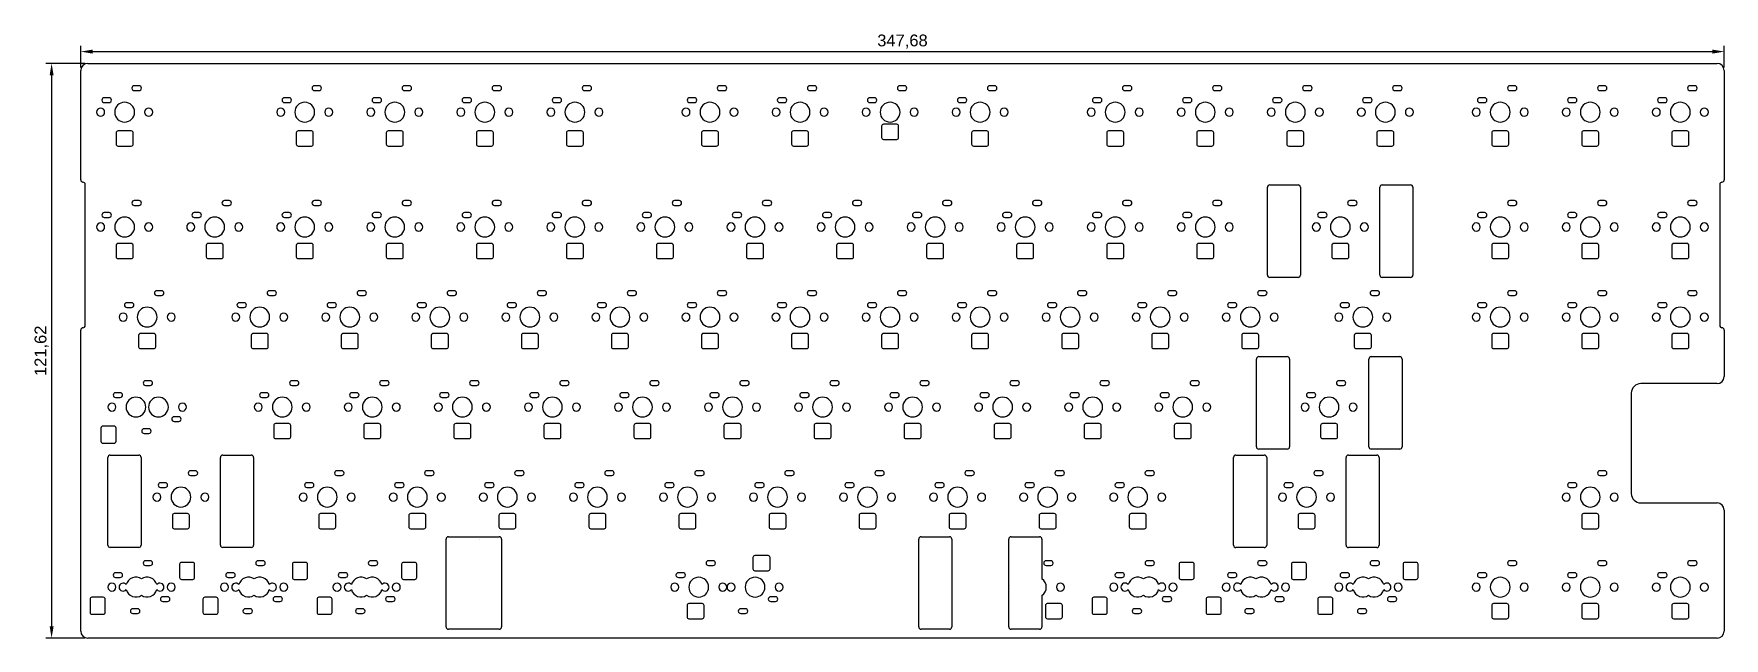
# Model space of a CAD drawing. Header units: millimetres. Extents: x -10 to 348, y -1 to 127.
import ezdxf

# ---------------------------------------------------------------- set-up
doc = ezdxf.new("R2010")
doc.units = ezdxf.units.MM
doc.layers.add('Board Outline Layer', color=6, linetype='Continuous', true_color=0xff00ff)
doc.layers.add('IXPE', color=7, linetype='Continuous', true_color=0x9069e9)
doc.styles.get("Standard").update_dxf_attribs({"font": 'arial.ttf'})
doc.dimstyles.new('ISO-25', dxfattribs={"dimtxt": 2.5, "dimasz": 2.5, "dimexe": 1.25, "dimexo": 0.625, "dimtad": 1, "dimtxsty": 'Standard', "dimcen": 2.5, "dimadec": 0, "dimazin": 0, "dimtfac": 1, "dimtmove": 0, "dimatfit": 3, "dimfxl": 1, "dimarcsym": 0})

msp = doc.modelspace()

# ---------------------------------------------------------------- blocks, each defined once
blk = doc.blocks.new('*D1')
at = {"color": 0, "lineweight": -2, "transparency": 16777216}
for p, q in [((0.23, 119.47), (0.23, 124.09)), ((2.73, 122.84), (345.41, 122.84)), ((347.91, 119.47), (347.91, 124.09))]:
    blk.add_line(p, q, dxfattribs=at)
at = {"color": 0, "transparency": 16777216}
for points in [[(2.73, 123.26), (2.73, 122.42), (0.23, 122.84)], [(345.41, 123.26), (345.41, 122.42), (347.91, 122.84)]]:
    blk.add_solid(points, dxfattribs=at)
at = {"layer": 'Defpoints', "color": 0, "transparency": 16777216}
for p in [(347.91, 122.84), (0.23, 118.84), (347.91, 118.84)]:
    blk.add_point(p, dxfattribs=at)
at = {"color": 0, "transparency": 16777216, "insert": (174.07, 124.97), "char_height": 2.5, "attachment_point": 5}
blk.add_mtext('347,68', dxfattribs=at)
blk = doc.blocks.new('*D2')
at = {"color": 0, "lineweight": -2, "transparency": 16777216}
for p, q in [((1.11, 120.34), (-7.18, 120.34)), ((-5.93, 117.84), (-5.93, 1.22)), ((1.11, -1.28), (-7.18, -1.28))]:
    blk.add_line(p, q, dxfattribs=at)
at = {"color": 0, "transparency": 16777216}
for points in [[(-6.34, 117.84), (-5.51, 117.84), (-5.93, 120.34)], [(-6.34, 1.22), (-5.51, 1.22), (-5.93, -1.28)]]:
    blk.add_solid(points, dxfattribs=at)
at = {"layer": 'Defpoints', "color": 0, "transparency": 16777216}
for p in [(1.73, 120.34), (-5.93, -1.28), (1.73, -1.28)]:
    blk.add_point(p, dxfattribs=at)
at = {"color": 0, "transparency": 16777216, "insert": (-8.05, 59.53), "char_height": 2.5, "attachment_point": 5, "rotation": 90}
blk.add_mtext('121,62', dxfattribs=at)

# ---------------------------------------------------------------- dimensions: what is measured, and where the dimension line sits
dim = msp.add_linear_dim(base=(347.907, 122.839), p1=(0.23, 118.845), p2=(347.907, 118.845), dimstyle='ISO-25')
dim.commit()
dim.dimension.update_dxf_attribs({"geometry": '*D1', "text_midpoint": (174.069, 124.967)})
dim = msp.add_linear_dim(base=(-5.9256, -1.2798), p1=(1.73, 120.3447), p2=(1.73, -1.2798), angle=90, dimstyle='ISO-25')
dim.commit()
dim.dimension.update_dxf_attribs({"geometry": '*D2', "text_midpoint": (-8.053, 59.5325)})

# ---------------------------------------------------------------- linework, layer by layer
at = {"layer": 'Board Outline Layer'}
for p, q in [((0.23, 95.708), (0.23, 118.845)), ((1.73, 120.345), (346.407, 120.345)), ((347.907, 118.845), (347.907, 95.708)), ((0.703, 95.209), (0.703, 95.209)), ((1.184, 64.906), (1.177, 94.71)), ((346.973, 94.71), (346.966, 64.905)), ((0.71, 64.406), (0.703, 64.406)), ((0.23, 0.22), (0.23, 63.906)), ((347.907, 63.906), (347.907, 54.078)), ((328.248, 50.578), (328.248, 29.342)), ((346.407, 52.578), (330.248, 52.578)), ((330.248, 27.342), (346.407, 27.342)), ((347.907, 25.842), (347.907, 0.22)), ((346.407, -1.28), (1.73, -1.28))]:
    msp.add_line(p, q, dxfattribs=at)
for centre, radius, start, end in [((1.73, 118.845), 1.5, 90, 180), ((346.407, 118.845), 1.5, 0, 90), ((0.73, 95.708), 0.5, 180.00024, 266.94024), ((0.677, 94.709), 0.5, 0.01358, 86.94058), ((347.473, 94.71), 0.5, 93.80573, 179.98673), ((347.407, 95.708), 0.5, 273.80577, 359.99977), ((0.73, 63.906), 0.5, 92.25977, 179.99977), ((0.684, 64.905), 0.5, 272.25962, 0.01362), ((347.466, 64.904), 0.5, 179.98674, 266.59274), ((347.407, 63.906), 0.5, 0.00008, 86.59308), ((346.407, 54.078), 1.5, 270, 360), ((330.248, 50.578), 2, 90, 180), ((330.248, 29.342), 2, 180.00004, 270.00004), ((346.407, 25.842), 1.5, 0, 90), ((1.73, 0.22), 1.5, 180, 270), ((346.407, 0.22), 1.5, 270, 0)]:
    msp.add_arc(centre, radius, start, end, dxfattribs=at)
at = {"layer": 'IXPE'}
for p, q in [((11.065, 115.105), (11.065, 115.105)), ((11.065, 115.105), (11.065, 115.105)), ((12.565, 115.605), (11.565, 115.605)), ((12.565, 115.605), (11.565, 115.605)), ((11.565, 114.605), (12.565, 114.605)), ((11.565, 114.605), (12.565, 114.605)), ((13.065, 115.105), (13.065, 115.105)), ((13.065, 115.105), (13.065, 115.105)), ((49.165, 115.105), (49.165, 115.105)), ((49.165, 115.105), (49.165, 115.105)), ((50.665, 115.605), (49.665, 115.605)), ((50.665, 115.605), (49.665, 115.605)), ((49.665, 114.605), (50.665, 114.605)), ((49.665, 114.605), (50.665, 114.605)), ((51.165, 115.105), (51.165, 115.105)), ((51.165, 115.105), (51.165, 115.105)), ((68.215, 115.105), (68.215, 115.105)), ((68.215, 115.105), (68.215, 115.105)), ((69.715, 115.605), (68.715, 115.605)), ((69.715, 115.605), (68.715, 115.605)), ((68.715, 114.605), (69.715, 114.605)), ((68.715, 114.605), (69.715, 114.605)), ((70.215, 115.105), (70.215, 115.105)), ((70.215, 115.105), (70.215, 115.105)), ((87.265, 115.105), (87.265, 115.105)), ((87.265, 115.105), (87.265, 115.105)), ((88.765, 115.605), (87.765, 115.605)), ((88.765, 115.605), (87.765, 115.605)), ((87.765, 114.605), (88.765, 114.605)), ((87.765, 114.605), (88.765, 114.605)), ((89.265, 115.105), (89.265, 115.105)), ((89.265, 115.105), (89.265, 115.105)), ((106.315, 115.105), (106.315, 115.105)), ((106.315, 115.105), (106.315, 115.105)), ((107.815, 115.605), (106.815, 115.605)), ((107.815, 115.605), (106.815, 115.605)), ((106.815, 114.605), (107.815, 114.605)), ((106.815, 114.605), (107.815, 114.605)), ((108.315, 115.105), (108.315, 115.105)), ((108.315, 115.105), (108.315, 115.105)), ((134.89, 115.105), (134.89, 115.105)), ((134.89, 115.105), (134.89, 115.105)), ((136.39, 115.605), (135.39, 115.605)), ((136.39, 115.605), (135.39, 115.605)), ((135.39, 114.605), (136.39, 114.605)), ((135.39, 114.605), (136.39, 114.605)), ((136.89, 115.105), (136.89, 115.105)), ((136.89, 115.105), (136.89, 115.105)), ((153.948, 115.105), (153.948, 115.105)), ((153.948, 115.105), (153.948, 115.105)), ((155.448, 115.605), (154.448, 115.605)), ((155.448, 115.605), (154.448, 115.605)), ((154.448, 114.605), (155.448, 114.605)), ((154.448, 114.605), (155.448, 114.605)), ((155.948, 115.105), (155.948, 115.105)), ((155.948, 115.105), (155.948, 115.105)), ((172.995, 115.105), (172.995, 115.105)), ((172.995, 115.105), (172.995, 115.105)), ((174.495, 115.605), (173.495, 115.605)), ((174.495, 115.605), (173.495, 115.605)), ((173.495, 114.605), (174.495, 114.605)), ((173.495, 114.605), (174.495, 114.605)), ((174.995, 115.105), (174.995, 115.105)), ((174.995, 115.105), (174.995, 115.105)), ((192.04, 115.105), (192.04, 115.105)), ((192.04, 115.105), (192.04, 115.105)), ((193.54, 115.605), (192.54, 115.605)), ((193.54, 115.605), (192.54, 115.605)), ((192.54, 114.605), (193.54, 114.605)), ((192.54, 114.605), (193.54, 114.605)), ((194.04, 115.105), (194.04, 115.105)), ((194.04, 115.105), (194.04, 115.105)), ((220.615, 115.105), (220.615, 115.105)), ((220.615, 115.105), (220.615, 115.105)), ((222.115, 115.605), (221.115, 115.605)), ((222.115, 115.605), (221.115, 115.605)), ((221.115, 114.605), (222.115, 114.605)), ((221.115, 114.605), (222.115, 114.605)), ((222.615, 115.105), (222.615, 115.105)), ((222.615, 115.105), (222.615, 115.105)), ((239.665, 115.105), (239.665, 115.105)), ((239.665, 115.105), (239.665, 115.105)), ((241.165, 115.605), (240.165, 115.605)), ((241.165, 115.605), (240.165, 115.605)), ((240.165, 114.605), (241.165, 114.605)), ((240.165, 114.605), (241.165, 114.605)), ((241.665, 115.105), (241.665, 115.105)), ((241.665, 115.105), (241.665, 115.105)), ((258.715, 115.105), (258.715, 115.105)), ((258.715, 115.105), (258.715, 115.105)), ((260.215, 115.605), (259.215, 115.605)), ((260.215, 115.605), (259.215, 115.605)), ((259.215, 114.605), (260.215, 114.605)), ((259.215, 114.605), (260.215, 114.605)), ((260.715, 115.105), (260.715, 115.105)), ((260.715, 115.105), (260.715, 115.105)), ((277.765, 115.105), (277.765, 115.105)), ((277.765, 115.105), (277.765, 115.105)), ((279.265, 115.605), (278.265, 115.605)), ((279.265, 115.605), (278.265, 115.605)), ((278.265, 114.605), (279.265, 114.605)), ((278.265, 114.605), (279.265, 114.605)), ((279.765, 115.105), (279.765, 115.105)), ((279.765, 115.105), (279.765, 115.105)), ((302.065, 115.105), (302.065, 115.105)), ((302.065, 115.105), (302.065, 115.105)), ((303.565, 115.605), (302.565, 115.605)), ((303.565, 115.605), (302.565, 115.605)), ((302.565, 114.605), (303.565, 114.605)), ((302.565, 114.605), (303.565, 114.605)), ((304.065, 115.105), (304.065, 115.105)), ((304.065, 115.105), (304.065, 115.105)), ((321.115, 115.105), (321.115, 115.105)), ((321.115, 115.105), (321.115, 115.105)), ((322.615, 115.605), (321.615, 115.605)), ((322.615, 115.605), (321.615, 115.605)), ((321.615, 114.605), (322.615, 114.605)), ((321.615, 114.605), (322.615, 114.605)), ((323.115, 115.105), (323.115, 115.105)), ((323.115, 115.105), (323.115, 115.105)), ((340.165, 115.105), (340.165, 115.105)), ((340.165, 115.105), (340.165, 115.105)), ((341.665, 115.605), (340.665, 115.605)), ((341.665, 115.605), (340.665, 115.605)), ((340.665, 114.605), (341.665, 114.605)), ((340.665, 114.605), (341.665, 114.605)), ((342.165, 115.105), (342.165, 115.105)), ((342.165, 115.105), (342.165, 115.105)), ((4.715, 112.565), (4.715, 112.565)), ((4.715, 112.565), (4.715, 112.565)), ((6.215, 113.065), (5.215, 113.065)), ((6.215, 113.065), (5.215, 113.065)), ((5.215, 112.065), (6.215, 112.065)), ((5.215, 112.065), (6.215, 112.065)), ((6.715, 112.565), (6.715, 112.565)), ((6.715, 112.565), (6.715, 112.565)), ((42.815, 112.565), (42.815, 112.565)), ((42.815, 112.565), (42.815, 112.565)), ((44.315, 113.065), (43.315, 113.065)), ((44.315, 113.065), (43.315, 113.065)), ((43.315, 112.065), (44.315, 112.065)), ((43.315, 112.065), (44.315, 112.065)), ((44.815, 112.565), (44.815, 112.565)), ((44.815, 112.565), (44.815, 112.565)), ((61.865, 112.565), (61.865, 112.565)), ((61.865, 112.565), (61.865, 112.565)), ((63.365, 113.065), (62.365, 113.065)), ((63.365, 113.065), (62.365, 113.065)), ((62.365, 112.065), (63.365, 112.065)), ((62.365, 112.065), (63.365, 112.065)), ((63.865, 112.565), (63.865, 112.565)), ((63.865, 112.565), (63.865, 112.565)), ((80.915, 112.565), (80.915, 112.565)), ((80.915, 112.565), (80.915, 112.565)), ((82.415, 113.065), (81.415, 113.065)), ((82.415, 113.065), (81.415, 113.065)), ((81.415, 112.065), (82.415, 112.065)), ((81.415, 112.065), (82.415, 112.065)), ((82.915, 112.565), (82.915, 112.565)), ((82.915, 112.565), (82.915, 112.565)), ((99.965, 112.565), (99.965, 112.565)), ((99.965, 112.565), (99.965, 112.565)), ((101.465, 113.065), (100.465, 113.065)), ((101.465, 113.065), (100.465, 113.065)), ((100.465, 112.065), (101.465, 112.065)), ((100.465, 112.065), (101.465, 112.065)), ((101.965, 112.565), (101.965, 112.565)), ((101.965, 112.565), (101.965, 112.565)), ((128.54, 112.565), (128.54, 112.565)), ((128.54, 112.565), (128.54, 112.565)), ((130.04, 113.065), (129.04, 113.065)), ((130.04, 113.065), (129.04, 113.065)), ((129.04, 112.065), (130.04, 112.065)), ((129.04, 112.065), (130.04, 112.065)), ((130.54, 112.565), (130.54, 112.565)), ((130.54, 112.565), (130.54, 112.565)), ((147.598, 112.565), (147.598, 112.565)), ((147.598, 112.565), (147.598, 112.565)), ((149.098, 113.065), (148.098, 113.065)), ((149.098, 113.065), (148.098, 113.065)), ((148.098, 112.065), (149.098, 112.065)), ((148.098, 112.065), (149.098, 112.065)), ((149.598, 112.565), (149.598, 112.565)), ((149.598, 112.565), (149.598, 112.565)), ((166.645, 112.565), (166.645, 112.565)), ((166.645, 112.565), (166.645, 112.565)), ((168.145, 113.065), (167.145, 113.065)), ((168.145, 113.065), (167.145, 113.065)), ((167.145, 112.065), (168.145, 112.065)), ((167.145, 112.065), (168.145, 112.065)), ((168.645, 112.565), (168.645, 112.565)), ((168.645, 112.565), (168.645, 112.565)), ((185.69, 112.565), (185.69, 112.565)), ((185.69, 112.565), (185.69, 112.565)), ((187.19, 113.065), (186.19, 113.065)), ((187.19, 113.065), (186.19, 113.065)), ((186.19, 112.065), (187.19, 112.065)), ((186.19, 112.065), (187.19, 112.065)), ((187.69, 112.565), (187.69, 112.565)), ((187.69, 112.565), (187.69, 112.565)), ((214.265, 112.565), (214.265, 112.565)), ((214.265, 112.565), (214.265, 112.565)), ((215.765, 113.065), (214.765, 113.065)), ((215.765, 113.065), (214.765, 113.065)), ((214.765, 112.065), (215.765, 112.065)), ((214.765, 112.065), (215.765, 112.065)), ((216.265, 112.565), (216.265, 112.565)), ((216.265, 112.565), (216.265, 112.565)), ((233.315, 112.565), (233.315, 112.565)), ((233.315, 112.565), (233.315, 112.565)), ((234.815, 113.065), (233.815, 113.065)), ((234.815, 113.065), (233.815, 113.065)), ((233.815, 112.065), (234.815, 112.065)), ((233.815, 112.065), (234.815, 112.065)), ((235.315, 112.565), (235.315, 112.565)), ((235.315, 112.565), (235.315, 112.565)), ((252.365, 112.565), (252.365, 112.565)), ((252.365, 112.565), (252.365, 112.565)), ((253.865, 113.065), (252.865, 113.065)), ((253.865, 113.065), (252.865, 113.065)), ((252.865, 112.065), (253.865, 112.065)), ((252.865, 112.065), (253.865, 112.065)), ((254.365, 112.565), (254.365, 112.565)), ((254.365, 112.565), (254.365, 112.565)), ((271.415, 112.565), (271.415, 112.565)), ((271.415, 112.565), (271.415, 112.565)), ((272.915, 113.065), (271.915, 113.065)), ((272.915, 113.065), (271.915, 113.065)), ((271.915, 112.065), (272.915, 112.065)), ((271.915, 112.065), (272.915, 112.065)), ((273.415, 112.565), (273.415, 112.565)), ((273.415, 112.565), (273.415, 112.565)), ((295.715, 112.565), (295.715, 112.565)), ((295.715, 112.565), (295.715, 112.565)), ((297.215, 113.065), (296.215, 113.065)), ((297.215, 113.065), (296.215, 113.065)), ((296.215, 112.065), (297.215, 112.065)), ((296.215, 112.065), (297.215, 112.065)), ((297.715, 112.565), (297.715, 112.565)), ((297.715, 112.565), (297.715, 112.565)), ((314.765, 112.565), (314.765, 112.565)), ((314.765, 112.565), (314.765, 112.565)), ((316.265, 113.065), (315.265, 113.065)), ((316.265, 113.065), (315.265, 113.065)), ((315.265, 112.065), (316.265, 112.065)), ((315.265, 112.065), (316.265, 112.065)), ((316.765, 112.565), (316.765, 112.565)), ((316.765, 112.565), (316.765, 112.565)), ((333.815, 112.565), (333.815, 112.565)), ((333.815, 112.565), (333.815, 112.565)), ((335.315, 113.065), (334.315, 113.065)), ((335.315, 113.065), (334.315, 113.065)), ((334.315, 112.065), (335.315, 112.065)), ((334.315, 112.065), (335.315, 112.065)), ((335.815, 112.565), (335.815, 112.565)), ((335.815, 112.565), (335.815, 112.565)), ((43.396, 110.025), (43.396, 110.025)), ((43.396, 110.025), (43.396, 110.025)), ((53.556, 110.025), (53.556, 110.025)), ((53.556, 110.025), (53.556, 110.025)), ((62.446, 110.025), (62.446, 110.025)), ((62.446, 110.025), (62.446, 110.025)), ((172.85, 107.455), (170.05, 107.455)), ((172.85, 107.455), (170.05, 107.455)), ((172.85, 107.455), (172.85, 107.455)), ((172.85, 107.455), (172.85, 107.455)), ((263.106, 110.025), (263.106, 110.025)), ((263.106, 110.025), (263.106, 110.025)), ((271.996, 110.025), (271.996, 110.025)), ((271.996, 110.025), (271.996, 110.025)), ((282.156, 110.025), (282.156, 110.025)), ((282.156, 110.025), (282.156, 110.025)), ((296.296, 110.025), (296.296, 110.025)), ((296.296, 110.025), (296.296, 110.025)), ((306.456, 110.025), (306.456, 110.025)), ((306.456, 110.025), (306.456, 110.025)), ((315.346, 110.025), (315.346, 110.025)), ((315.346, 110.025), (315.346, 110.025)), ((325.506, 110.025), (325.506, 110.025)), ((325.506, 110.025), (325.506, 110.025)), ((334.396, 110.025), (334.396, 110.025)), ((334.396, 110.025), (334.396, 110.025)), ((344.556, 110.025), (344.556, 110.025)), ((344.556, 110.025), (344.556, 110.025)), ((7.725, 105.658), (7.725, 105.658)), ((7.725, 105.658), (7.725, 103.258)), ((7.725, 105.658), (7.725, 105.658)), ((7.725, 105.658), (7.725, 103.258)), ((10.925, 106.058), (8.125, 106.058)), ((10.925, 106.058), (8.125, 106.058)), ((10.925, 106.058), (10.925, 106.058)), ((10.925, 106.058), (10.925, 106.058)), ((11.325, 103.257), (11.325, 105.658)), ((11.325, 103.257), (11.325, 105.658)), ((45.825, 105.658), (45.825, 105.658)), ((45.825, 105.658), (45.825, 103.258)), ((45.825, 105.658), (45.825, 105.658)), ((45.825, 105.658), (45.825, 103.258)), ((49.025, 106.058), (46.225, 106.058)), ((49.025, 106.058), (46.225, 106.058)), ((49.025, 106.058), (49.025, 106.058)), ((49.025, 106.058), (49.025, 106.058)), ((49.425, 103.257), (49.425, 105.658)), ((49.425, 103.257), (49.425, 105.658)), ((64.875, 105.658), (64.875, 105.658)), ((64.875, 105.658), (64.875, 103.258)), ((64.875, 105.658), (64.875, 105.658)), ((64.875, 105.658), (64.875, 103.258)), ((68.075, 106.058), (65.275, 106.058)), ((68.075, 106.058), (65.275, 106.058)), ((68.075, 106.058), (68.075, 106.058)), ((68.075, 106.058), (68.075, 106.058)), ((68.475, 103.257), (68.475, 105.658)), ((68.475, 103.257), (68.475, 105.658)), ((83.925, 105.658), (83.925, 105.658)), ((83.925, 105.658), (83.925, 103.258)), ((83.925, 105.658), (83.925, 105.658)), ((83.925, 105.658), (83.925, 103.258)), ((87.125, 106.058), (84.325, 106.058)), ((87.125, 106.058), (84.325, 106.058)), ((87.125, 106.058), (87.125, 106.058)), ((87.125, 106.058), (87.125, 106.058)), ((87.525, 103.257), (87.525, 105.658)), ((87.525, 103.257), (87.525, 105.658)), ((102.975, 105.658), (102.975, 105.658)), ((102.975, 105.658), (102.975, 103.258)), ((102.975, 105.658), (102.975, 105.658)), ((102.975, 105.658), (102.975, 103.258)), ((106.175, 106.058), (103.375, 106.058)), ((106.175, 106.058), (103.375, 106.058)), ((106.175, 106.058), (106.175, 106.058)), ((106.175, 106.058), (106.175, 106.058)), ((106.575, 103.257), (106.575, 105.658)), ((106.575, 103.257), (106.575, 105.658)), ((131.55, 105.658), (131.55, 105.658)), ((131.55, 105.658), (131.55, 103.258)), ((131.55, 105.658), (131.55, 105.658)), ((131.55, 105.658), (131.55, 103.258)), ((134.75, 106.058), (131.95, 106.058)), ((134.75, 106.058), (131.95, 106.058)), ((134.75, 106.058), (134.75, 106.058)), ((134.75, 106.058), (134.75, 106.058)), ((135.15, 103.257), (135.15, 105.658)), ((135.15, 103.257), (135.15, 105.658)), ((150.6, 105.658), (150.6, 105.658)), ((150.6, 105.658), (150.6, 103.258)), ((150.6, 105.658), (150.6, 105.658)), ((150.6, 105.658), (150.6, 103.258)), ((153.8, 106.058), (151, 106.058)), ((153.8, 106.058), (151, 106.058)), ((153.8, 106.058), (153.8, 106.058)), ((153.8, 106.058), (153.8, 106.058)), ((154.2, 103.257), (154.2, 105.658)), ((154.2, 103.257), (154.2, 105.658)), ((169.65, 107.055), (169.65, 107.055)), ((169.65, 107.055), (169.65, 104.655)), ((169.65, 107.055), (169.65, 107.055)), ((169.65, 107.055), (169.65, 104.655)), ((170.05, 104.255), (172.85, 104.255)), ((170.05, 104.255), (172.85, 104.255)), ((172.85, 104.255), (172.85, 104.254)), ((172.85, 104.255), (172.85, 104.254)), ((173.25, 104.654), (173.25, 107.055)), ((173.25, 104.654), (173.25, 107.055)), ((188.7, 105.658), (188.7, 105.658)), ((188.7, 105.658), (188.7, 103.258)), ((188.7, 105.658), (188.7, 105.658)), ((188.7, 105.658), (188.7, 103.258)), ((191.9, 106.058), (189.1, 106.058)), ((191.9, 106.058), (189.1, 106.058)), ((191.9, 106.058), (191.9, 106.058)), ((191.9, 106.058), (191.9, 106.058)), ((192.3, 103.257), (192.3, 105.658)), ((192.3, 103.257), (192.3, 105.658)), ((217.275, 105.658), (217.275, 105.658)), ((217.275, 105.658), (217.275, 103.258)), ((217.275, 105.658), (217.275, 105.658)), ((217.275, 105.658), (217.275, 103.258)), ((220.475, 106.058), (217.675, 106.058)), ((220.475, 106.058), (217.675, 106.058)), ((220.475, 106.058), (220.475, 106.058)), ((220.475, 106.058), (220.475, 106.058)), ((220.875, 103.257), (220.875, 105.658)), ((220.875, 103.257), (220.875, 105.658)), ((236.325, 105.658), (236.325, 105.658)), ((236.325, 105.658), (236.325, 103.258)), ((236.325, 105.658), (236.325, 105.658)), ((236.325, 105.658), (236.325, 103.258)), ((239.525, 106.058), (236.725, 106.058)), ((239.525, 106.058), (236.725, 106.058)), ((239.525, 106.058), (239.525, 106.058)), ((239.525, 106.058), (239.525, 106.058)), ((239.925, 103.257), (239.925, 105.658)), ((239.925, 103.257), (239.925, 105.658)), ((255.375, 105.658), (255.375, 105.658)), ((255.375, 105.658), (255.375, 103.258)), ((255.375, 105.658), (255.375, 105.658)), ((255.375, 105.658), (255.375, 103.258)), ((258.575, 106.058), (255.775, 106.058)), ((258.575, 106.058), (255.775, 106.058)), ((258.575, 106.058), (258.575, 106.058)), ((258.575, 106.058), (258.575, 106.058)), ((258.975, 103.257), (258.975, 105.658)), ((258.975, 103.257), (258.975, 105.658)), ((274.425, 105.658), (274.425, 105.658)), ((274.425, 105.658), (274.425, 103.258)), ((274.425, 105.658), (274.425, 105.658)), ((274.425, 105.658), (274.425, 103.258)), ((277.625, 106.058), (274.825, 106.058)), ((277.625, 106.058), (274.825, 106.058)), ((277.625, 106.058), (277.625, 106.058)), ((277.625, 106.058), (277.625, 106.058)), ((278.025, 103.257), (278.025, 105.658)), ((278.025, 103.257), (278.025, 105.658)), ((298.726, 105.658), (298.726, 105.658)), ((298.726, 105.658), (298.726, 103.258)), ((298.726, 105.658), (298.726, 105.658)), ((298.726, 105.658), (298.726, 103.258)), ((301.926, 106.058), (299.126, 106.058)), ((301.926, 106.058), (299.126, 106.058)), ((301.926, 106.058), (301.926, 106.058)), ((301.926, 106.058), (301.926, 106.058)), ((302.326, 103.257), (302.326, 105.658)), ((302.326, 103.257), (302.326, 105.658)), ((317.776, 105.658), (317.776, 105.658)), ((317.776, 105.658), (317.776, 103.258)), ((317.776, 105.658), (317.776, 105.658)), ((317.776, 105.658), (317.776, 103.258)), ((320.976, 106.058), (318.176, 106.058)), ((320.976, 106.058), (318.176, 106.058)), ((320.976, 106.058), (320.976, 106.058)), ((320.976, 106.058), (320.976, 106.058)), ((321.376, 103.257), (321.376, 105.658)), ((321.376, 103.257), (321.376, 105.658)), ((336.826, 105.658), (336.826, 105.658)), ((336.826, 105.658), (336.826, 103.258)), ((336.826, 105.658), (336.826, 105.658)), ((336.826, 105.658), (336.826, 103.258)), ((340.026, 106.058), (337.226, 106.058)), ((340.026, 106.058), (337.226, 106.058)), ((340.026, 106.058), (340.026, 106.058)), ((340.026, 106.058), (340.026, 106.058)), ((340.426, 103.257), (340.426, 105.658)), ((340.426, 103.257), (340.426, 105.658)), ((8.125, 102.858), (10.925, 102.858)), ((8.125, 102.858), (10.925, 102.858)), ((10.925, 102.858), (10.925, 102.857)), ((10.925, 102.858), (10.925, 102.857)), ((46.225, 102.858), (49.025, 102.858)), ((46.225, 102.858), (49.025, 102.858)), ((49.025, 102.858), (49.025, 102.857)), ((49.025, 102.858), (49.025, 102.857)), ((65.275, 102.858), (68.075, 102.858)), ((65.275, 102.858), (68.075, 102.858)), ((68.075, 102.858), (68.075, 102.857)), ((68.075, 102.858), (68.075, 102.857)), ((84.325, 102.858), (87.125, 102.858)), ((84.325, 102.858), (87.125, 102.858)), ((87.125, 102.858), (87.125, 102.857)), ((87.125, 102.858), (87.125, 102.857)), ((103.375, 102.858), (106.175, 102.858)), ((103.375, 102.858), (106.175, 102.858)), ((106.175, 102.858), (106.175, 102.857)), ((106.175, 102.858), (106.175, 102.857)), ((131.95, 102.858), (134.75, 102.858)), ((131.95, 102.858), (134.75, 102.858)), ((134.75, 102.858), (134.75, 102.857)), ((134.75, 102.858), (134.75, 102.857)), ((151, 102.858), (153.8, 102.858)), ((151, 102.858), (153.8, 102.858)), ((153.8, 102.858), (153.8, 102.857)), ((153.8, 102.858), (153.8, 102.857)), ((189.1, 102.858), (191.9, 102.858)), ((189.1, 102.858), (191.9, 102.858)), ((191.9, 102.858), (191.9, 102.857)), ((191.9, 102.858), (191.9, 102.857)), ((217.675, 102.858), (220.475, 102.858)), ((217.675, 102.858), (220.475, 102.858)), ((220.475, 102.858), (220.475, 102.857)), ((220.475, 102.858), (220.475, 102.857)), ((236.725, 102.858), (239.525, 102.858)), ((236.725, 102.858), (239.525, 102.858)), ((239.525, 102.858), (239.525, 102.857)), ((239.525, 102.858), (239.525, 102.857)), ((255.775, 102.858), (258.575, 102.858)), ((255.775, 102.858), (258.575, 102.858)), ((258.575, 102.858), (258.575, 102.857)), ((258.575, 102.858), (258.575, 102.857)), ((274.825, 102.858), (277.625, 102.858)), ((274.825, 102.858), (277.625, 102.858)), ((277.625, 102.858), (277.625, 102.857)), ((277.625, 102.858), (277.625, 102.857)), ((299.126, 102.858), (301.926, 102.858)), ((299.126, 102.858), (301.926, 102.858)), ((301.926, 102.858), (301.926, 102.857)), ((301.926, 102.858), (301.926, 102.857)), ((318.176, 102.858), (320.976, 102.858)), ((318.176, 102.858), (320.976, 102.858)), ((320.976, 102.858), (320.976, 102.857)), ((320.976, 102.858), (320.976, 102.857)), ((337.226, 102.858), (340.026, 102.858)), ((337.226, 102.858), (340.026, 102.858)), ((340.026, 102.858), (340.026, 102.857)), ((340.026, 102.858), (340.026, 102.857)), ((251.263, 75.559), (251.263, 94.131)), ((251.263, 75.559), (251.263, 94.131)), ((251.763, 94.631), (257.763, 94.631)), ((251.763, 94.631), (257.763, 94.631)), ((258.263, 94.131), (258.263, 75.559)), ((258.263, 94.131), (258.263, 75.559)), ((275.063, 75.559), (275.063, 94.131)), ((275.063, 75.559), (275.063, 94.131)), ((275.563, 94.631), (281.563, 94.631)), ((275.563, 94.631), (281.563, 94.631)), ((282.063, 94.131), (282.063, 75.559)), ((282.063, 94.131), (282.063, 75.559)), ((11.065, 90.805), (11.065, 90.805)), ((11.065, 90.805), (11.065, 90.805)), ((12.565, 91.305), (11.565, 91.305)), ((12.565, 91.305), (11.565, 91.305)), ((11.565, 90.305), (12.565, 90.305)), ((11.565, 90.305), (12.565, 90.305)), ((13.065, 90.805), (13.065, 90.805)), ((13.065, 90.805), (13.065, 90.805)), ((30.115, 90.805), (30.115, 90.805)), ((30.115, 90.805), (30.115, 90.805)), ((31.615, 91.305), (30.615, 91.305)), ((31.615, 91.305), (30.615, 91.305)), ((30.615, 90.305), (31.615, 90.305)), ((30.615, 90.305), (31.615, 90.305)), ((32.115, 90.805), (32.115, 90.805)), ((32.115, 90.805), (32.115, 90.805)), ((49.157, 90.805), (49.157, 90.805)), ((49.157, 90.805), (49.157, 90.805)), ((50.657, 91.305), (49.657, 91.305)), ((50.657, 91.305), (49.657, 91.305)), ((49.657, 90.305), (50.657, 90.305)), ((49.657, 90.305), (50.657, 90.305)), ((51.157, 90.805), (51.157, 90.805)), ((51.157, 90.805), (51.157, 90.805)), ((68.202, 90.805), (68.202, 90.805)), ((68.202, 90.805), (68.202, 90.805)), ((69.702, 91.305), (68.702, 91.305)), ((69.702, 91.305), (68.702, 91.305)), ((68.702, 90.305), (69.702, 90.305)), ((68.702, 90.305), (69.702, 90.305)), ((70.202, 90.805), (70.202, 90.805)), ((70.202, 90.805), (70.202, 90.805)), ((87.25, 90.805), (87.25, 90.805)), ((87.25, 90.805), (87.25, 90.805)), ((88.75, 91.305), (87.75, 91.305)), ((88.75, 91.305), (87.75, 91.305)), ((87.75, 90.305), (88.75, 90.305)), ((87.75, 90.305), (88.75, 90.305)), ((89.25, 90.805), (89.25, 90.805)), ((89.25, 90.805), (89.25, 90.805)), ((106.295, 90.805), (106.295, 90.805)), ((106.295, 90.805), (106.295, 90.805)), ((107.795, 91.305), (106.795, 91.305)), ((107.795, 91.305), (106.795, 91.305)), ((106.795, 90.305), (107.795, 90.305)), ((106.795, 90.305), (107.795, 90.305)), ((108.295, 90.805), (108.295, 90.805)), ((108.295, 90.805), (108.295, 90.805)), ((125.353, 90.805), (125.353, 90.805)), ((125.353, 90.805), (125.353, 90.805)), ((126.853, 91.305), (125.853, 91.305)), ((126.853, 91.305), (125.853, 91.305)), ((125.853, 90.305), (126.853, 90.305)), ((125.853, 90.305), (126.853, 90.305)), ((127.353, 90.805), (127.353, 90.805)), ((127.353, 90.805), (127.353, 90.805)), ((144.413, 90.805), (144.413, 90.805)), ((144.413, 90.805), (144.413, 90.805)), ((145.913, 91.305), (144.913, 91.305)), ((145.913, 91.305), (144.913, 91.305)), ((144.913, 90.305), (145.913, 90.305)), ((144.913, 90.305), (145.913, 90.305)), ((146.413, 90.805), (146.413, 90.805)), ((146.413, 90.805), (146.413, 90.805)), ((163.47, 90.805), (163.47, 90.805)), ((163.47, 90.805), (163.47, 90.805)), ((164.97, 91.305), (163.97, 91.305)), ((164.97, 91.305), (163.97, 91.305)), ((163.97, 90.305), (164.97, 90.305)), ((163.97, 90.305), (164.97, 90.305)), ((165.47, 90.805), (165.47, 90.805)), ((165.47, 90.805), (165.47, 90.805)), ((182.528, 90.805), (182.528, 90.805)), ((182.528, 90.805), (182.528, 90.805)), ((184.028, 91.305), (183.028, 91.305)), ((184.028, 91.305), (183.028, 91.305)), ((183.028, 90.305), (184.028, 90.305)), ((183.028, 90.305), (184.028, 90.305)), ((184.528, 90.805), (184.528, 90.805)), ((184.528, 90.805), (184.528, 90.805)), ((201.573, 90.805), (201.573, 90.805)), ((201.573, 90.805), (201.573, 90.805)), ((203.073, 91.305), (202.073, 91.305)), ((203.073, 91.305), (202.073, 91.305)), ((202.073, 90.305), (203.073, 90.305)), ((202.073, 90.305), (203.073, 90.305)), ((203.573, 90.805), (203.573, 90.805)), ((203.573, 90.805), (203.573, 90.805)), ((220.615, 90.805), (220.615, 90.805)), ((220.615, 90.805), (220.615, 90.805)), ((222.115, 91.305), (221.115, 91.305)), ((222.115, 91.305), (221.115, 91.305)), ((221.115, 90.305), (222.115, 90.305)), ((221.115, 90.305), (222.115, 90.305)), ((222.615, 90.805), (222.615, 90.805)), ((222.615, 90.805), (222.615, 90.805)), ((239.665, 90.805), (239.665, 90.805)), ((239.665, 90.805), (239.665, 90.805)), ((241.165, 91.305), (240.165, 91.305)), ((241.165, 91.305), (240.165, 91.305)), ((240.165, 90.305), (241.165, 90.305)), ((240.165, 90.305), (241.165, 90.305)), ((241.665, 90.805), (241.665, 90.805)), ((241.665, 90.805), (241.665, 90.805)), ((268.241, 90.805), (268.241, 90.805)), ((268.241, 90.805), (268.241, 90.805)), ((269.741, 91.305), (268.741, 91.305)), ((269.741, 91.305), (268.741, 91.305)), ((268.741, 90.305), (269.741, 90.305)), ((268.741, 90.305), (269.741, 90.305)), ((270.241, 90.805), (270.241, 90.805)), ((270.241, 90.805), (270.241, 90.805)), ((302.065, 90.805), (302.065, 90.805)), ((302.065, 90.805), (302.065, 90.805)), ((303.565, 91.305), (302.565, 91.305)), ((303.565, 91.305), (302.565, 91.305)), ((302.565, 90.305), (303.565, 90.305)), ((302.565, 90.305), (303.565, 90.305)), ((304.065, 90.805), (304.065, 90.805)), ((304.065, 90.805), (304.065, 90.805)), ((321.115, 90.805), (321.115, 90.805)), ((321.115, 90.805), (321.115, 90.805)), ((322.615, 91.305), (321.615, 91.305)), ((322.615, 91.305), (321.615, 91.305)), ((321.615, 90.305), (322.615, 90.305)), ((321.615, 90.305), (322.615, 90.305)), ((323.115, 90.805), (323.115, 90.805)), ((323.115, 90.805), (323.115, 90.805)), ((340.165, 90.805), (340.165, 90.805)), ((340.165, 90.805), (340.165, 90.805)), ((341.665, 91.305), (340.665, 91.305)), ((341.665, 91.305), (340.665, 91.305)), ((340.665, 90.305), (341.665, 90.305)), ((340.665, 90.305), (341.665, 90.305)), ((342.165, 90.805), (342.165, 90.805)), ((342.165, 90.805), (342.165, 90.805)), ((4.715, 88.265), (4.715, 88.265)), ((4.715, 88.265), (4.715, 88.265)), ((6.215, 88.765), (5.215, 88.765)), ((6.215, 88.765), (5.215, 88.765)), ((5.215, 87.765), (6.215, 87.765)), ((5.215, 87.765), (6.215, 87.765)), ((6.715, 88.265), (6.715, 88.265)), ((6.715, 88.265), (6.715, 88.265)), ((23.765, 88.265), (23.765, 88.265)), ((23.765, 88.265), (23.765, 88.265)), ((25.265, 88.765), (24.265, 88.765)), ((25.265, 88.765), (24.265, 88.765)), ((24.265, 87.765), (25.265, 87.765)), ((24.265, 87.765), (25.265, 87.765)), ((25.765, 88.265), (25.765, 88.265)), ((25.765, 88.265), (25.765, 88.265)), ((42.807, 88.265), (42.807, 88.265)), ((42.807, 88.265), (42.807, 88.265)), ((44.307, 88.765), (43.307, 88.765)), ((44.307, 88.765), (43.307, 88.765)), ((43.307, 87.765), (44.307, 87.765)), ((43.307, 87.765), (44.307, 87.765)), ((44.807, 88.265), (44.807, 88.265)), ((44.807, 88.265), (44.807, 88.265)), ((61.852, 88.265), (61.852, 88.265)), ((61.852, 88.265), (61.852, 88.265)), ((63.352, 88.765), (62.352, 88.765)), ((63.352, 88.765), (62.352, 88.765)), ((62.352, 87.765), (63.352, 87.765)), ((62.352, 87.765), (63.352, 87.765)), ((63.852, 88.265), (63.852, 88.265)), ((63.852, 88.265), (63.852, 88.265)), ((80.9, 88.265), (80.9, 88.265)), ((80.9, 88.265), (80.9, 88.265)), ((82.4, 88.765), (81.4, 88.765)), ((82.4, 88.765), (81.4, 88.765)), ((81.4, 87.765), (82.4, 87.765)), ((81.4, 87.765), (82.4, 87.765)), ((82.9, 88.265), (82.9, 88.265)), ((82.9, 88.265), (82.9, 88.265)), ((99.945, 88.265), (99.945, 88.265)), ((99.945, 88.265), (99.945, 88.265)), ((101.445, 88.765), (100.445, 88.765)), ((101.445, 88.765), (100.445, 88.765)), ((100.445, 87.765), (101.445, 87.765)), ((100.445, 87.765), (101.445, 87.765)), ((101.945, 88.265), (101.945, 88.265)), ((101.945, 88.265), (101.945, 88.265)), ((119.003, 88.265), (119.003, 88.265)), ((119.003, 88.265), (119.003, 88.265)), ((120.503, 88.765), (119.503, 88.765)), ((120.503, 88.765), (119.503, 88.765)), ((119.503, 87.765), (120.503, 87.765)), ((119.503, 87.765), (120.503, 87.765)), ((121.003, 88.265), (121.003, 88.265)), ((121.003, 88.265), (121.003, 88.265)), ((138.063, 88.265), (138.063, 88.265)), ((138.063, 88.265), (138.063, 88.265)), ((139.563, 88.765), (138.563, 88.765)), ((139.563, 88.765), (138.563, 88.765)), ((138.563, 87.765), (139.563, 87.765)), ((138.563, 87.765), (139.563, 87.765)), ((140.063, 88.265), (140.063, 88.265)), ((140.063, 88.265), (140.063, 88.265)), ((157.12, 88.265), (157.12, 88.265)), ((157.12, 88.265), (157.12, 88.265)), ((158.62, 88.765), (157.62, 88.765)), ((158.62, 88.765), (157.62, 88.765)), ((157.62, 87.765), (158.62, 87.765)), ((157.62, 87.765), (158.62, 87.765)), ((159.12, 88.265), (159.12, 88.265)), ((159.12, 88.265), (159.12, 88.265)), ((176.178, 88.265), (176.178, 88.265)), ((176.178, 88.265), (176.178, 88.265)), ((177.678, 88.765), (176.678, 88.765)), ((177.678, 88.765), (176.678, 88.765)), ((176.678, 87.765), (177.678, 87.765)), ((176.678, 87.765), (177.678, 87.765)), ((178.178, 88.265), (178.178, 88.265)), ((178.178, 88.265), (178.178, 88.265)), ((195.223, 88.265), (195.223, 88.265)), ((195.223, 88.265), (195.223, 88.265)), ((196.723, 88.765), (195.723, 88.765)), ((196.723, 88.765), (195.723, 88.765)), ((195.723, 87.765), (196.723, 87.765)), ((195.723, 87.765), (196.723, 87.765)), ((197.223, 88.265), (197.223, 88.265)), ((197.223, 88.265), (197.223, 88.265)), ((214.265, 88.265), (214.265, 88.265)), ((214.265, 88.265), (214.265, 88.265)), ((215.765, 88.765), (214.765, 88.765)), ((215.765, 88.765), (214.765, 88.765)), ((214.765, 87.765), (215.765, 87.765)), ((214.765, 87.765), (215.765, 87.765)), ((216.265, 88.265), (216.265, 88.265)), ((216.265, 88.265), (216.265, 88.265)), ((233.315, 88.265), (233.315, 88.265)), ((233.315, 88.265), (233.315, 88.265)), ((234.815, 88.765), (233.815, 88.765)), ((234.815, 88.765), (233.815, 88.765)), ((233.815, 87.765), (234.815, 87.765)), ((233.815, 87.765), (234.815, 87.765)), ((235.315, 88.265), (235.315, 88.265)), ((235.315, 88.265), (235.315, 88.265)), ((261.891, 88.265), (261.891, 88.265)), ((261.891, 88.265), (261.891, 88.265)), ((263.391, 88.765), (262.391, 88.765)), ((263.391, 88.765), (262.391, 88.765)), ((262.391, 87.765), (263.391, 87.765)), ((262.391, 87.765), (263.391, 87.765)), ((263.891, 88.265), (263.891, 88.265)), ((263.891, 88.265), (263.891, 88.265)), ((295.715, 88.265), (295.715, 88.265)), ((295.715, 88.265), (295.715, 88.265)), ((297.215, 88.765), (296.215, 88.765)), ((297.215, 88.765), (296.215, 88.765)), ((296.215, 87.765), (297.215, 87.765)), ((296.215, 87.765), (297.215, 87.765)), ((297.715, 88.265), (297.715, 88.265)), ((297.715, 88.265), (297.715, 88.265)), ((314.765, 88.265), (314.765, 88.265)), ((314.765, 88.265), (314.765, 88.265)), ((316.265, 88.765), (315.265, 88.765)), ((316.265, 88.765), (315.265, 88.765)), ((315.265, 87.765), (316.265, 87.765)), ((315.265, 87.765), (316.265, 87.765)), ((316.765, 88.265), (316.765, 88.265)), ((316.765, 88.265), (316.765, 88.265)), ((333.815, 88.265), (333.815, 88.265)), ((333.815, 88.265), (333.815, 88.265)), ((335.315, 88.765), (334.315, 88.765)), ((335.315, 88.765), (334.315, 88.765)), ((334.315, 87.765), (335.315, 87.765)), ((334.315, 87.765), (335.315, 87.765)), ((335.815, 88.265), (335.815, 88.265)), ((335.815, 88.265), (335.815, 88.265)), ((24.346, 85.725), (24.346, 85.725)), ((24.346, 85.725), (24.346, 85.725)), ((34.506, 85.725), (34.506, 85.725)), ((34.506, 85.725), (34.506, 85.725)), ((43.388, 85.725), (43.388, 85.725)), ((43.388, 85.725), (43.388, 85.725)), ((53.548, 85.725), (53.548, 85.725)), ((53.548, 85.725), (53.548, 85.725)), ((62.433, 85.725), (62.433, 85.725)), ((62.433, 85.725), (62.433, 85.725)), ((262.471, 85.725), (262.471, 85.725)), ((262.471, 85.725), (262.471, 85.725)), ((272.631, 85.725), (272.631, 85.725)), ((272.631, 85.725), (272.631, 85.725)), ((296.296, 85.725), (296.296, 85.725)), ((296.296, 85.725), (296.296, 85.725)), ((306.456, 85.725), (306.456, 85.725)), ((306.456, 85.725), (306.456, 85.725)), ((315.346, 85.725), (315.346, 85.725)), ((315.346, 85.725), (315.346, 85.725)), ((325.506, 85.725), (325.506, 85.725)), ((325.506, 85.725), (325.506, 85.725)), ((334.396, 85.725), (334.396, 85.725)), ((334.396, 85.725), (334.396, 85.725)), ((344.556, 85.725), (344.556, 85.725)), ((344.556, 85.725), (344.556, 85.725)), ((7.725, 81.846), (7.725, 81.845)), ((7.725, 81.846), (7.725, 81.845)), ((7.725, 81.845), (7.725, 79.445)), ((7.725, 81.845), (7.725, 79.445)), ((10.925, 82.245), (8.125, 82.245)), ((10.925, 82.245), (8.125, 82.245)), ((8.125, 79.045), (10.925, 79.045)), ((8.125, 79.045), (10.925, 79.045)), ((10.925, 82.245), (10.925, 82.245)), ((10.925, 82.245), (10.925, 82.245)), ((10.925, 79.045), (10.925, 79.045)), ((10.925, 79.045), (10.925, 79.045)), ((11.325, 79.445), (11.325, 81.845)), ((11.325, 79.445), (11.325, 81.845)), ((26.775, 81.846), (26.775, 81.845)), ((26.775, 81.846), (26.775, 81.845)), ((26.775, 81.845), (26.775, 79.445)), ((26.775, 81.845), (26.775, 79.445)), ((29.975, 82.245), (27.175, 82.245)), ((29.975, 82.245), (27.175, 82.245)), ((27.175, 79.045), (29.975, 79.045)), ((27.175, 79.045), (29.975, 79.045)), ((29.975, 82.245), (29.975, 82.245)), ((29.975, 82.245), (29.975, 82.245)), ((29.975, 79.045), (29.975, 79.045)), ((29.975, 79.045), (29.975, 79.045)), ((30.375, 79.445), (30.375, 81.845)), ((30.375, 79.445), (30.375, 81.845)), ((45.825, 81.846), (45.825, 81.845)), ((45.825, 81.846), (45.825, 81.845)), ((45.825, 81.845), (45.825, 79.445)), ((45.825, 81.845), (45.825, 79.445)), ((49.025, 82.245), (46.225, 82.245)), ((49.025, 82.245), (46.225, 82.245)), ((46.225, 79.045), (49.025, 79.045)), ((46.225, 79.045), (49.025, 79.045)), ((49.025, 82.245), (49.025, 82.245)), ((49.025, 82.245), (49.025, 82.245)), ((49.025, 79.045), (49.025, 79.045)), ((49.025, 79.045), (49.025, 79.045)), ((49.425, 79.445), (49.425, 81.845)), ((49.425, 79.445), (49.425, 81.845)), ((64.875, 81.846), (64.875, 81.845)), ((64.875, 81.846), (64.875, 81.845)), ((64.875, 81.845), (64.875, 79.445)), ((64.875, 81.845), (64.875, 79.445)), ((68.075, 82.245), (65.275, 82.245)), ((68.075, 82.245), (65.275, 82.245)), ((65.275, 79.045), (68.075, 79.045)), ((65.275, 79.045), (68.075, 79.045)), ((68.075, 82.245), (68.075, 82.245)), ((68.075, 82.245), (68.075, 82.245)), ((68.075, 79.045), (68.075, 79.045)), ((68.075, 79.045), (68.075, 79.045)), ((68.475, 79.445), (68.475, 81.845)), ((68.475, 79.445), (68.475, 81.845)), ((83.925, 81.846), (83.925, 81.845)), ((83.925, 81.846), (83.925, 81.845)), ((83.925, 81.845), (83.925, 79.445)), ((83.925, 81.845), (83.925, 79.445)), ((87.125, 82.245), (84.325, 82.245)), ((87.125, 82.245), (84.325, 82.245)), ((84.325, 79.045), (87.125, 79.045)), ((84.325, 79.045), (87.125, 79.045)), ((87.125, 82.245), (87.125, 82.245)), ((87.125, 82.245), (87.125, 82.245)), ((87.125, 79.045), (87.125, 79.045)), ((87.125, 79.045), (87.125, 79.045)), ((87.525, 79.445), (87.525, 81.845)), ((87.525, 79.445), (87.525, 81.845)), ((102.975, 81.846), (102.975, 81.845)), ((102.975, 81.846), (102.975, 81.845)), ((102.975, 81.845), (102.975, 79.445)), ((102.975, 81.845), (102.975, 79.445)), ((106.175, 82.245), (103.375, 82.245)), ((106.175, 82.245), (103.375, 82.245)), ((103.375, 79.045), (106.175, 79.045)), ((103.375, 79.045), (106.175, 79.045)), ((106.175, 82.245), (106.175, 82.245)), ((106.175, 82.245), (106.175, 82.245)), ((106.175, 79.045), (106.175, 79.045)), ((106.175, 79.045), (106.175, 79.045)), ((106.575, 79.445), (106.575, 81.845)), ((106.575, 79.445), (106.575, 81.845)), ((122.025, 81.846), (122.025, 81.845)), ((122.025, 81.846), (122.025, 81.845)), ((122.025, 81.845), (122.025, 79.445)), ((122.025, 81.845), (122.025, 79.445)), ((125.225, 82.245), (122.425, 82.245)), ((125.225, 82.245), (122.425, 82.245)), ((122.425, 79.045), (125.225, 79.045)), ((122.425, 79.045), (125.225, 79.045)), ((125.225, 82.245), (125.225, 82.245)), ((125.225, 82.245), (125.225, 82.245)), ((125.225, 79.045), (125.225, 79.045)), ((125.225, 79.045), (125.225, 79.045)), ((125.625, 79.445), (125.625, 81.845)), ((125.625, 79.445), (125.625, 81.845)), ((141.075, 81.846), (141.075, 81.845)), ((141.075, 81.846), (141.075, 81.845)), ((141.075, 81.845), (141.075, 79.445)), ((141.075, 81.845), (141.075, 79.445)), ((144.275, 82.245), (141.475, 82.245)), ((144.275, 82.245), (141.475, 82.245)), ((141.475, 79.045), (144.275, 79.045)), ((141.475, 79.045), (144.275, 79.045)), ((144.275, 82.245), (144.275, 82.245)), ((144.275, 82.245), (144.275, 82.245)), ((144.275, 79.045), (144.275, 79.045)), ((144.275, 79.045), (144.275, 79.045)), ((144.675, 79.445), (144.675, 81.845)), ((144.675, 79.445), (144.675, 81.845)), ((160.125, 81.846), (160.125, 81.845)), ((160.125, 81.846), (160.125, 81.845)), ((160.125, 81.845), (160.125, 79.445)), ((160.125, 81.845), (160.125, 79.445)), ((163.325, 82.245), (160.525, 82.245)), ((163.325, 82.245), (160.525, 82.245)), ((160.525, 79.045), (163.325, 79.045)), ((160.525, 79.045), (163.325, 79.045)), ((163.325, 82.245), (163.325, 82.245)), ((163.325, 82.245), (163.325, 82.245)), ((163.325, 79.045), (163.325, 79.045)), ((163.325, 79.045), (163.325, 79.045)), ((163.725, 79.445), (163.725, 81.845)), ((163.725, 79.445), (163.725, 81.845)), ((179.175, 81.846), (179.175, 81.845)), ((179.175, 81.846), (179.175, 81.845)), ((179.175, 81.845), (179.175, 79.445)), ((179.175, 81.845), (179.175, 79.445)), ((182.375, 82.245), (179.575, 82.245)), ((182.375, 82.245), (179.575, 82.245)), ((179.575, 79.045), (182.375, 79.045)), ((179.575, 79.045), (182.375, 79.045)), ((182.375, 82.245), (182.375, 82.245)), ((182.375, 82.245), (182.375, 82.245)), ((182.375, 79.045), (182.375, 79.045)), ((182.375, 79.045), (182.375, 79.045)), ((182.775, 79.445), (182.775, 81.845)), ((182.775, 79.445), (182.775, 81.845)), ((198.225, 81.846), (198.225, 81.845)), ((198.225, 81.846), (198.225, 81.845)), ((198.225, 81.845), (198.225, 79.445)), ((198.225, 81.845), (198.225, 79.445)), ((201.425, 82.245), (198.625, 82.245)), ((201.425, 82.245), (198.625, 82.245)), ((198.625, 79.045), (201.425, 79.045)), ((198.625, 79.045), (201.425, 79.045)), ((201.425, 82.245), (201.425, 82.245)), ((201.425, 82.245), (201.425, 82.245)), ((201.425, 79.045), (201.425, 79.045)), ((201.425, 79.045), (201.425, 79.045)), ((201.825, 79.445), (201.825, 81.845)), ((201.825, 79.445), (201.825, 81.845)), ((217.275, 81.846), (217.275, 81.845)), ((217.275, 81.846), (217.275, 81.845)), ((217.275, 81.845), (217.275, 79.445)), ((217.275, 81.845), (217.275, 79.445)), ((220.475, 82.245), (217.675, 82.245)), ((220.475, 82.245), (217.675, 82.245)), ((217.675, 79.045), (220.475, 79.045)), ((217.675, 79.045), (220.475, 79.045)), ((220.475, 82.245), (220.475, 82.245)), ((220.475, 82.245), (220.475, 82.245)), ((220.475, 79.045), (220.475, 79.045)), ((220.475, 79.045), (220.475, 79.045)), ((220.875, 79.445), (220.875, 81.845)), ((220.875, 79.445), (220.875, 81.845)), ((236.325, 81.846), (236.325, 81.845)), ((236.325, 81.846), (236.325, 81.845)), ((236.325, 81.845), (236.325, 79.445)), ((236.325, 81.845), (236.325, 79.445)), ((239.525, 82.245), (236.725, 82.245)), ((239.525, 82.245), (236.725, 82.245)), ((236.725, 79.045), (239.525, 79.045)), ((236.725, 79.045), (239.525, 79.045)), ((239.525, 82.245), (239.525, 82.245)), ((239.525, 82.245), (239.525, 82.245)), ((239.525, 79.045), (239.525, 79.045)), ((239.525, 79.045), (239.525, 79.045)), ((239.925, 79.445), (239.925, 81.845)), ((239.925, 79.445), (239.925, 81.845)), ((264.901, 81.846), (264.901, 81.845)), ((264.901, 81.846), (264.901, 81.845)), ((264.901, 81.845), (264.901, 79.445)), ((264.901, 81.845), (264.901, 79.445)), ((268.101, 82.245), (265.301, 82.245)), ((268.101, 82.245), (265.301, 82.245)), ((265.301, 79.045), (268.101, 79.045)), ((265.301, 79.045), (268.101, 79.045)), ((268.101, 82.245), (268.101, 82.245)), ((268.101, 82.245), (268.101, 82.245)), ((268.101, 79.045), (268.101, 79.045)), ((268.101, 79.045), (268.101, 79.045)), ((268.501, 79.445), (268.501, 81.845)), ((268.501, 79.445), (268.501, 81.845)), ((298.726, 81.846), (298.726, 81.845)), ((298.726, 81.846), (298.726, 81.845)), ((298.726, 81.845), (298.726, 79.445)), ((298.726, 81.845), (298.726, 79.445)), ((301.926, 82.245), (299.126, 82.245)), ((301.926, 82.245), (299.126, 82.245)), ((299.126, 79.045), (301.926, 79.045)), ((299.126, 79.045), (301.926, 79.045)), ((301.926, 82.245), (301.926, 82.245)), ((301.926, 82.245), (301.926, 82.245)), ((301.926, 79.045), (301.926, 79.045)), ((301.926, 79.045), (301.926, 79.045)), ((302.326, 79.445), (302.326, 81.845)), ((302.326, 79.445), (302.326, 81.845)), ((317.776, 81.846), (317.776, 81.845)), ((317.776, 81.846), (317.776, 81.845)), ((317.776, 81.845), (317.776, 79.445)), ((317.776, 81.845), (317.776, 79.445)), ((320.976, 82.245), (318.176, 82.245)), ((320.976, 82.245), (318.176, 82.245)), ((318.176, 79.045), (320.976, 79.045)), ((318.176, 79.045), (320.976, 79.045)), ((320.976, 82.245), (320.976, 82.245)), ((320.976, 82.245), (320.976, 82.245)), ((320.976, 79.045), (320.976, 79.045)), ((320.976, 79.045), (320.976, 79.045)), ((321.376, 79.445), (321.376, 81.845)), ((321.376, 79.445), (321.376, 81.845)), ((336.826, 81.846), (336.826, 81.845)), ((336.826, 81.846), (336.826, 81.845)), ((336.826, 81.845), (336.826, 79.445)), ((336.826, 81.845), (336.826, 79.445)), ((340.026, 82.245), (337.226, 82.245)), ((340.026, 82.245), (337.226, 82.245)), ((337.226, 79.045), (340.026, 79.045)), ((337.226, 79.045), (340.026, 79.045)), ((340.026, 82.245), (340.026, 82.245)), ((340.026, 82.245), (340.026, 82.245)), ((340.026, 79.045), (340.026, 79.045)), ((340.026, 79.045), (340.026, 79.045)), ((340.426, 79.445), (340.426, 81.845)), ((340.426, 79.445), (340.426, 81.845)), ((251.263, 75.559), (251.263, 75.559)), ((251.263, 75.559), (251.263, 75.559)), ((275.063, 75.559), (275.063, 75.559)), ((275.063, 75.559), (275.063, 75.559)), ((15.828, 71.755), (15.828, 71.755)), ((15.828, 71.755), (15.828, 71.755)), ((17.328, 72.255), (16.328, 72.255)), ((17.328, 72.255), (16.328, 72.255)), ((17.828, 71.755), (17.828, 71.755)), ((17.828, 71.755), (17.828, 71.755)), ((39.64, 71.755), (39.64, 71.755)), ((39.64, 71.755), (39.64, 71.755)), ((41.14, 72.255), (40.14, 72.255)), ((41.14, 72.255), (40.14, 72.255)), ((41.64, 71.755), (41.64, 71.755)), ((41.64, 71.755), (41.64, 71.755)), ((58.69, 71.755), (58.69, 71.755)), ((58.69, 71.755), (58.69, 71.755)), ((60.19, 72.255), (59.19, 72.255)), ((60.19, 72.255), (59.19, 72.255)), ((60.69, 71.755), (60.69, 71.755)), ((60.69, 71.755), (60.69, 71.755)), ((77.74, 71.755), (77.74, 71.755)), ((77.74, 71.755), (77.74, 71.755)), ((79.24, 72.255), (78.24, 72.255)), ((79.24, 72.255), (78.24, 72.255)), ((79.74, 71.755), (79.74, 71.755)), ((79.74, 71.755), (79.74, 71.755)), ((96.79, 71.755), (96.79, 71.755)), ((96.79, 71.755), (96.79, 71.755)), ((98.29, 72.255), (97.29, 72.255)), ((98.29, 72.255), (97.29, 72.255)), ((98.79, 71.755), (98.79, 71.755)), ((98.79, 71.755), (98.79, 71.755)), ((115.84, 71.755), (115.84, 71.755)), ((115.84, 71.755), (115.84, 71.755)), ((117.34, 72.255), (116.34, 72.255)), ((117.34, 72.255), (116.34, 72.255)), ((117.84, 71.755), (117.84, 71.755)), ((117.84, 71.755), (117.84, 71.755)), ((134.89, 71.755), (134.89, 71.755)), ((134.89, 71.755), (134.89, 71.755)), ((136.39, 72.255), (135.39, 72.255)), ((136.39, 72.255), (135.39, 72.255)), ((136.89, 71.755), (136.89, 71.755)), ((136.89, 71.755), (136.89, 71.755)), ((153.94, 71.755), (153.94, 71.755)), ((153.94, 71.755), (153.94, 71.755)), ((155.44, 72.255), (154.44, 72.255)), ((155.44, 72.255), (154.44, 72.255)), ((155.94, 71.755), (155.94, 71.755)), ((155.94, 71.755), (155.94, 71.755)), ((172.99, 71.755), (172.99, 71.755)), ((172.99, 71.755), (172.99, 71.755)), ((174.49, 72.255), (173.49, 72.255)), ((174.49, 72.255), (173.49, 72.255)), ((174.99, 71.755), (174.99, 71.755)), ((174.99, 71.755), (174.99, 71.755)), ((192.04, 71.755), (192.04, 71.755)), ((192.04, 71.755), (192.04, 71.755)), ((193.54, 72.255), (192.54, 72.255)), ((193.54, 72.255), (192.54, 72.255)), ((194.04, 71.755), (194.04, 71.755)), ((194.04, 71.755), (194.04, 71.755)), ((211.09, 71.755), (211.09, 71.755)), ((211.09, 71.755), (211.09, 71.755)), ((212.59, 72.255), (211.59, 72.255)), ((212.59, 72.255), (211.59, 72.255)), ((213.09, 71.755), (213.09, 71.755)), ((213.09, 71.755), (213.09, 71.755)), ((230.14, 71.755), (230.14, 71.755)), ((230.14, 71.755), (230.14, 71.755)), ((231.64, 72.255), (230.64, 72.255)), ((231.64, 72.255), (230.64, 72.255)), ((232.14, 71.755), (232.14, 71.755)), ((232.14, 71.755), (232.14, 71.755)), ((249.19, 71.755), (249.19, 71.755)), ((249.19, 71.755), (249.19, 71.755)), ((250.69, 72.255), (249.69, 72.255)), ((250.69, 72.255), (249.69, 72.255)), ((251.19, 71.755), (251.19, 71.755)), ((251.19, 71.755), (251.19, 71.755)), ((257.763, 75.059), (251.763, 75.059)), ((251.763, 75.059), (251.763, 75.059)), ((257.763, 75.059), (251.763, 75.059)), ((251.763, 75.059), (251.763, 75.059)), ((273.003, 71.755), (273.003, 71.755)), ((273.003, 71.755), (273.003, 71.755)), ((274.503, 72.255), (273.503, 72.255)), ((274.503, 72.255), (273.503, 72.255)), ((275.003, 71.755), (275.003, 71.755)), ((275.003, 71.755), (275.003, 71.755)), ((281.563, 75.059), (275.563, 75.059)), ((275.563, 75.059), (275.563, 75.059)), ((281.563, 75.059), (275.563, 75.059)), ((275.563, 75.059), (275.563, 75.059)), ((302.065, 71.755), (302.065, 71.755)), ((302.065, 71.755), (302.065, 71.755)), ((303.565, 72.255), (302.565, 72.255)), ((303.565, 72.255), (302.565, 72.255)), ((304.065, 71.755), (304.065, 71.755)), ((304.065, 71.755), (304.065, 71.755)), ((321.115, 71.755), (321.115, 71.755)), ((321.115, 71.755), (321.115, 71.755)), ((322.615, 72.255), (321.615, 72.255)), ((322.615, 72.255), (321.615, 72.255)), ((323.115, 71.755), (323.115, 71.755)), ((323.115, 71.755), (323.115, 71.755)), ((340.165, 71.755), (340.165, 71.755)), ((340.165, 71.755), (340.165, 71.755)), ((341.665, 72.255), (340.665, 72.255)), ((341.665, 72.255), (340.665, 72.255)), ((342.165, 71.755), (342.165, 71.755)), ((342.165, 71.755), (342.165, 71.755)), ((9.478, 69.215), (9.478, 69.215)), ((9.478, 69.215), (9.478, 69.215)), ((10.978, 69.715), (9.978, 69.715)), ((10.978, 69.715), (9.978, 69.715)), ((9.978, 68.715), (10.978, 68.715)), ((9.978, 68.715), (10.978, 68.715)), ((11.478, 69.215), (11.478, 69.215)), ((11.478, 69.215), (11.478, 69.215)), ((16.328, 71.255), (17.328, 71.255)), ((16.328, 71.255), (17.328, 71.255)), ((33.29, 69.215), (33.29, 69.215)), ((33.29, 69.215), (33.29, 69.215)), ((34.79, 69.715), (33.79, 69.715)), ((34.79, 69.715), (33.79, 69.715)), ((33.79, 68.715), (34.79, 68.715)), ((33.79, 68.715), (34.79, 68.715)), ((35.29, 69.215), (35.29, 69.215)), ((35.29, 69.215), (35.29, 69.215)), ((40.14, 71.255), (41.14, 71.255)), ((40.14, 71.255), (41.14, 71.255)), ((52.34, 69.215), (52.34, 69.215)), ((52.34, 69.215), (52.34, 69.215)), ((53.84, 69.715), (52.84, 69.715)), ((53.84, 69.715), (52.84, 69.715)), ((52.84, 68.715), (53.84, 68.715)), ((52.84, 68.715), (53.84, 68.715)), ((54.34, 69.215), (54.34, 69.215)), ((54.34, 69.215), (54.34, 69.215)), ((59.19, 71.255), (60.19, 71.255)), ((59.19, 71.255), (60.19, 71.255)), ((71.39, 69.215), (71.39, 69.215)), ((71.39, 69.215), (71.39, 69.215)), ((72.89, 69.715), (71.89, 69.715)), ((72.89, 69.715), (71.89, 69.715)), ((71.89, 68.715), (72.89, 68.715)), ((71.89, 68.715), (72.89, 68.715)), ((73.39, 69.215), (73.39, 69.215)), ((73.39, 69.215), (73.39, 69.215)), ((78.24, 71.255), (79.24, 71.255)), ((78.24, 71.255), (79.24, 71.255)), ((90.44, 69.215), (90.44, 69.215)), ((90.44, 69.215), (90.44, 69.215)), ((91.94, 69.715), (90.94, 69.715)), ((91.94, 69.715), (90.94, 69.715)), ((90.94, 68.715), (91.94, 68.715)), ((90.94, 68.715), (91.94, 68.715)), ((92.44, 69.215), (92.44, 69.215)), ((92.44, 69.215), (92.44, 69.215)), ((97.29, 71.255), (98.29, 71.255)), ((97.29, 71.255), (98.29, 71.255)), ((109.49, 69.215), (109.49, 69.215)), ((109.49, 69.215), (109.49, 69.215)), ((110.99, 69.715), (109.99, 69.715)), ((110.99, 69.715), (109.99, 69.715)), ((109.99, 68.715), (110.99, 68.715)), ((109.99, 68.715), (110.99, 68.715)), ((111.49, 69.215), (111.49, 69.215)), ((111.49, 69.215), (111.49, 69.215)), ((116.34, 71.255), (117.34, 71.255)), ((116.34, 71.255), (117.34, 71.255)), ((128.54, 69.215), (128.54, 69.215)), ((128.54, 69.215), (128.54, 69.215)), ((130.04, 69.715), (129.04, 69.715)), ((130.04, 69.715), (129.04, 69.715)), ((129.04, 68.715), (130.04, 68.715)), ((129.04, 68.715), (130.04, 68.715)), ((130.54, 69.215), (130.54, 69.215)), ((130.54, 69.215), (130.54, 69.215)), ((135.39, 71.255), (136.39, 71.255)), ((135.39, 71.255), (136.39, 71.255)), ((147.59, 69.215), (147.59, 69.215)), ((147.59, 69.215), (147.59, 69.215)), ((149.09, 69.715), (148.09, 69.715)), ((149.09, 69.715), (148.09, 69.715)), ((148.09, 68.715), (149.09, 68.715)), ((148.09, 68.715), (149.09, 68.715)), ((149.59, 69.215), (149.59, 69.215)), ((149.59, 69.215), (149.59, 69.215)), ((154.44, 71.255), (155.44, 71.255)), ((154.44, 71.255), (155.44, 71.255)), ((166.64, 69.215), (166.64, 69.215)), ((166.64, 69.215), (166.64, 69.215)), ((168.14, 69.715), (167.14, 69.715)), ((168.14, 69.715), (167.14, 69.715)), ((167.14, 68.715), (168.14, 68.715)), ((167.14, 68.715), (168.14, 68.715)), ((168.64, 69.215), (168.64, 69.215)), ((168.64, 69.215), (168.64, 69.215)), ((173.49, 71.255), (174.49, 71.255)), ((173.49, 71.255), (174.49, 71.255)), ((185.69, 69.215), (185.69, 69.215)), ((185.69, 69.215), (185.69, 69.215)), ((187.19, 69.715), (186.19, 69.715)), ((187.19, 69.715), (186.19, 69.715)), ((186.19, 68.715), (187.19, 68.715)), ((186.19, 68.715), (187.19, 68.715)), ((187.69, 69.215), (187.69, 69.215)), ((187.69, 69.215), (187.69, 69.215)), ((192.54, 71.255), (193.54, 71.255)), ((192.54, 71.255), (193.54, 71.255)), ((204.74, 69.215), (204.74, 69.215)), ((204.74, 69.215), (204.74, 69.215)), ((206.24, 69.715), (205.24, 69.715)), ((206.24, 69.715), (205.24, 69.715)), ((205.24, 68.715), (206.24, 68.715)), ((205.24, 68.715), (206.24, 68.715)), ((206.74, 69.215), (206.74, 69.215)), ((206.74, 69.215), (206.74, 69.215)), ((211.59, 71.255), (212.59, 71.255)), ((211.59, 71.255), (212.59, 71.255)), ((223.79, 69.215), (223.79, 69.215)), ((223.79, 69.215), (223.79, 69.215)), ((225.29, 69.715), (224.29, 69.715)), ((225.29, 69.715), (224.29, 69.715)), ((224.29, 68.715), (225.29, 68.715)), ((224.29, 68.715), (225.29, 68.715)), ((225.79, 69.215), (225.79, 69.215)), ((225.79, 69.215), (225.79, 69.215)), ((230.64, 71.255), (231.64, 71.255)), ((230.64, 71.255), (231.64, 71.255)), ((242.84, 69.215), (242.84, 69.215)), ((242.84, 69.215), (242.84, 69.215)), ((244.34, 69.715), (243.34, 69.715)), ((244.34, 69.715), (243.34, 69.715)), ((243.34, 68.715), (244.34, 68.715)), ((243.34, 68.715), (244.34, 68.715)), ((244.84, 69.215), (244.84, 69.215)), ((244.84, 69.215), (244.84, 69.215)), ((249.69, 71.255), (250.69, 71.255)), ((249.69, 71.255), (250.69, 71.255)), ((266.653, 69.215), (266.653, 69.215)), ((266.653, 69.215), (266.653, 69.215)), ((268.153, 69.715), (267.153, 69.715)), ((268.153, 69.715), (267.153, 69.715)), ((267.153, 68.715), (268.153, 68.715)), ((267.153, 68.715), (268.153, 68.715)), ((268.653, 69.215), (268.653, 69.215)), ((268.653, 69.215), (268.653, 69.215)), ((273.503, 71.255), (274.503, 71.255)), ((273.503, 71.255), (274.503, 71.255)), ((295.715, 69.215), (295.715, 69.215)), ((295.715, 69.215), (295.715, 69.215)), ((297.215, 69.715), (296.215, 69.715)), ((297.215, 69.715), (296.215, 69.715)), ((296.215, 68.715), (297.215, 68.715)), ((296.215, 68.715), (297.215, 68.715)), ((297.715, 69.215), (297.715, 69.215)), ((297.715, 69.215), (297.715, 69.215)), ((302.565, 71.255), (303.565, 71.255)), ((302.565, 71.255), (303.565, 71.255)), ((314.765, 69.215), (314.765, 69.215)), ((314.765, 69.215), (314.765, 69.215)), ((316.265, 69.715), (315.265, 69.715)), ((316.265, 69.715), (315.265, 69.715)), ((315.265, 68.715), (316.265, 68.715)), ((315.265, 68.715), (316.265, 68.715)), ((316.765, 69.215), (316.765, 69.215)), ((316.765, 69.215), (316.765, 69.215)), ((321.615, 71.255), (322.615, 71.255)), ((321.615, 71.255), (322.615, 71.255)), ((333.815, 69.215), (333.815, 69.215)), ((333.815, 69.215), (333.815, 69.215)), ((335.315, 69.715), (334.315, 69.715)), ((335.315, 69.715), (334.315, 69.715)), ((334.315, 68.715), (335.315, 68.715)), ((334.315, 68.715), (335.315, 68.715)), ((335.815, 69.215), (335.815, 69.215)), ((335.815, 69.215), (335.815, 69.215)), ((340.665, 71.255), (341.665, 71.255)), ((340.665, 71.255), (341.665, 71.255)), ((20.218, 66.675), (20.218, 66.675)), ((20.218, 66.675), (20.218, 66.675)), ((33.871, 66.675), (33.871, 66.675)), ((33.871, 66.675), (33.871, 66.675)), ((44.031, 66.675), (44.031, 66.675)), ((44.031, 66.675), (44.031, 66.675)), ((52.921, 66.675), (52.921, 66.675)), ((52.921, 66.675), (52.921, 66.675)), ((63.081, 66.675), (63.081, 66.675)), ((63.081, 66.675), (63.081, 66.675)), ((267.234, 66.675), (267.234, 66.675)), ((267.234, 66.675), (267.234, 66.675)), ((277.394, 66.675), (277.394, 66.675)), ((277.394, 66.675), (277.394, 66.675)), ((296.296, 66.675), (296.296, 66.675)), ((296.296, 66.675), (296.296, 66.675)), ((306.456, 66.675), (306.456, 66.675)), ((306.456, 66.675), (306.456, 66.675)), ((315.346, 66.675), (315.346, 66.675)), ((315.346, 66.675), (315.346, 66.675)), ((325.506, 66.675), (325.506, 66.675)), ((325.506, 66.675), (325.506, 66.675)), ((334.396, 66.675), (334.396, 66.675)), ((334.396, 66.675), (334.396, 66.675)), ((344.556, 66.675), (344.556, 66.675)), ((344.556, 66.675), (344.556, 66.675)), ((12.488, 62.796), (12.488, 62.795)), ((12.488, 62.796), (12.488, 62.795)), ((12.488, 62.795), (12.488, 60.395)), ((12.488, 62.795), (12.488, 60.395)), ((15.688, 63.195), (12.888, 63.195)), ((15.688, 63.195), (12.888, 63.195)), ((15.688, 63.195), (15.688, 63.195)), ((15.688, 63.195), (15.688, 63.195)), ((16.088, 60.395), (16.088, 62.795)), ((16.088, 60.395), (16.088, 62.795)), ((36.3, 62.796), (36.3, 62.795)), ((36.3, 62.796), (36.3, 62.795)), ((36.3, 62.795), (36.3, 60.395)), ((36.3, 62.795), (36.3, 60.395)), ((39.5, 63.195), (36.7, 63.195)), ((39.5, 63.195), (36.7, 63.195)), ((39.5, 63.195), (39.5, 63.195)), ((39.5, 63.195), (39.5, 63.195)), ((39.9, 60.395), (39.9, 62.795)), ((39.9, 60.395), (39.9, 62.795)), ((55.35, 62.796), (55.35, 62.795)), ((55.35, 62.796), (55.35, 62.795)), ((55.35, 62.795), (55.35, 60.395)), ((55.35, 62.795), (55.35, 60.395)), ((58.55, 63.195), (55.75, 63.195)), ((58.55, 63.195), (55.75, 63.195)), ((58.55, 63.195), (58.55, 63.195)), ((58.55, 63.195), (58.55, 63.195)), ((58.95, 60.395), (58.95, 62.795)), ((58.95, 60.395), (58.95, 62.795)), ((74.4, 62.796), (74.4, 62.795)), ((74.4, 62.796), (74.4, 62.795)), ((74.4, 62.795), (74.4, 60.395)), ((74.4, 62.795), (74.4, 60.395)), ((77.6, 63.195), (74.8, 63.195)), ((77.6, 63.195), (74.8, 63.195)), ((77.6, 63.195), (77.6, 63.195)), ((77.6, 63.195), (77.6, 63.195)), ((78, 60.395), (78, 62.795)), ((78, 60.395), (78, 62.795)), ((93.45, 62.796), (93.45, 62.795)), ((93.45, 62.796), (93.45, 62.795)), ((93.45, 62.795), (93.45, 60.395)), ((93.45, 62.795), (93.45, 60.395)), ((96.65, 63.195), (93.85, 63.195)), ((96.65, 63.195), (93.85, 63.195)), ((96.65, 63.195), (96.65, 63.195)), ((96.65, 63.195), (96.65, 63.195)), ((97.05, 60.395), (97.05, 62.795)), ((97.05, 60.395), (97.05, 62.795)), ((112.5, 62.796), (112.5, 62.795)), ((112.5, 62.796), (112.5, 62.795)), ((112.5, 62.795), (112.5, 60.395)), ((112.5, 62.795), (112.5, 60.395)), ((115.7, 63.195), (112.9, 63.195)), ((115.7, 63.195), (112.9, 63.195)), ((115.7, 63.195), (115.7, 63.195)), ((115.7, 63.195), (115.7, 63.195)), ((116.1, 60.395), (116.1, 62.795)), ((116.1, 60.395), (116.1, 62.795)), ((131.55, 62.796), (131.55, 62.795)), ((131.55, 62.796), (131.55, 62.795)), ((131.55, 62.795), (131.55, 60.395)), ((131.55, 62.795), (131.55, 60.395)), ((134.75, 63.195), (131.95, 63.195)), ((134.75, 63.195), (131.95, 63.195)), ((134.75, 63.195), (134.75, 63.195)), ((134.75, 63.195), (134.75, 63.195)), ((135.15, 60.395), (135.15, 62.795)), ((135.15, 60.395), (135.15, 62.795)), ((150.6, 62.796), (150.6, 62.795)), ((150.6, 62.796), (150.6, 62.795)), ((150.6, 62.795), (150.6, 60.395)), ((150.6, 62.795), (150.6, 60.395)), ((153.8, 63.195), (151, 63.195)), ((153.8, 63.195), (151, 63.195)), ((153.8, 63.195), (153.8, 63.195)), ((153.8, 63.195), (153.8, 63.195)), ((154.2, 60.395), (154.2, 62.795)), ((154.2, 60.395), (154.2, 62.795)), ((169.65, 62.796), (169.65, 62.795)), ((169.65, 62.796), (169.65, 62.795)), ((169.65, 62.795), (169.65, 60.395)), ((169.65, 62.795), (169.65, 60.395)), ((172.85, 63.195), (170.05, 63.195)), ((172.85, 63.195), (170.05, 63.195)), ((172.85, 63.195), (172.85, 63.195)), ((172.85, 63.195), (172.85, 63.195)), ((173.25, 60.395), (173.25, 62.795)), ((173.25, 60.395), (173.25, 62.795)), ((188.7, 62.796), (188.7, 62.795)), ((188.7, 62.796), (188.7, 62.795)), ((188.7, 62.795), (188.7, 60.395)), ((188.7, 62.795), (188.7, 60.395)), ((191.9, 63.195), (189.1, 63.195)), ((191.9, 63.195), (189.1, 63.195)), ((191.9, 63.195), (191.9, 63.195)), ((191.9, 63.195), (191.9, 63.195)), ((192.3, 60.395), (192.3, 62.795)), ((192.3, 60.395), (192.3, 62.795)), ((207.75, 62.796), (207.75, 62.795)), ((207.75, 62.796), (207.75, 62.795)), ((207.75, 62.795), (207.75, 60.395)), ((207.75, 62.795), (207.75, 60.395)), ((210.95, 63.195), (208.15, 63.195)), ((210.95, 63.195), (208.15, 63.195)), ((210.95, 63.195), (210.95, 63.195)), ((210.95, 63.195), (210.95, 63.195)), ((211.35, 60.395), (211.35, 62.795)), ((211.35, 60.395), (211.35, 62.795)), ((226.8, 62.796), (226.8, 62.795)), ((226.8, 62.796), (226.8, 62.795)), ((226.8, 62.795), (226.8, 60.395)), ((226.8, 62.795), (226.8, 60.395)), ((230, 63.195), (227.2, 63.195)), ((230, 63.195), (227.2, 63.195)), ((230, 63.195), (230, 63.195)), ((230, 63.195), (230, 63.195)), ((230.4, 60.395), (230.4, 62.795)), ((230.4, 60.395), (230.4, 62.795)), ((245.851, 62.796), (245.851, 62.795)), ((245.851, 62.796), (245.851, 62.795)), ((245.851, 62.795), (245.851, 60.395)), ((245.851, 62.795), (245.851, 60.395)), ((249.051, 63.195), (246.251, 63.195)), ((249.051, 63.195), (246.251, 63.195)), ((249.051, 63.195), (249.051, 63.195)), ((249.051, 63.195), (249.051, 63.195)), ((249.45, 60.395), (249.45, 62.795)), ((249.45, 60.395), (249.45, 62.795)), ((269.663, 62.796), (269.663, 62.795)), ((269.663, 62.796), (269.663, 62.795)), ((269.663, 62.795), (269.663, 60.395)), ((269.663, 62.795), (269.663, 60.395)), ((272.863, 63.195), (270.063, 63.195)), ((272.863, 63.195), (270.063, 63.195)), ((272.863, 63.195), (272.863, 63.195)), ((272.863, 63.195), (272.863, 63.195)), ((273.263, 60.395), (273.263, 62.795)), ((273.263, 60.395), (273.263, 62.795)), ((298.726, 62.796), (298.726, 62.795)), ((298.726, 62.796), (298.726, 62.795)), ((298.726, 62.795), (298.726, 60.395)), ((298.726, 62.795), (298.726, 60.395)), ((301.926, 63.195), (299.126, 63.195)), ((301.926, 63.195), (299.126, 63.195)), ((301.926, 63.195), (301.926, 63.195)), ((301.926, 63.195), (301.926, 63.195)), ((302.326, 60.395), (302.326, 62.795)), ((302.326, 60.395), (302.326, 62.795)), ((317.776, 62.796), (317.776, 62.795)), ((317.776, 62.796), (317.776, 62.795)), ((317.776, 62.795), (317.776, 60.395)), ((317.776, 62.795), (317.776, 60.395)), ((320.976, 63.195), (318.176, 63.195)), ((320.976, 63.195), (318.176, 63.195)), ((320.976, 63.195), (320.976, 63.195)), ((320.976, 63.195), (320.976, 63.195)), ((321.376, 60.395), (321.376, 62.795)), ((321.376, 60.395), (321.376, 62.795)), ((336.826, 62.796), (336.826, 62.795)), ((336.826, 62.796), (336.826, 62.795)), ((336.826, 62.795), (336.826, 60.395)), ((336.826, 62.795), (336.826, 60.395)), ((340.026, 63.195), (337.226, 63.195)), ((340.026, 63.195), (337.226, 63.195)), ((340.026, 63.195), (340.026, 63.195)), ((340.026, 63.195), (340.026, 63.195)), ((340.426, 60.395), (340.426, 62.795)), ((340.426, 60.395), (340.426, 62.795)), ((12.888, 59.995), (15.688, 59.995)), ((12.888, 59.995), (15.688, 59.995)), ((15.688, 59.995), (15.688, 59.995)), ((15.688, 59.995), (15.688, 59.995)), ((36.7, 59.995), (39.5, 59.995)), ((36.7, 59.995), (39.5, 59.995)), ((39.5, 59.995), (39.5, 59.995)), ((39.5, 59.995), (39.5, 59.995)), ((55.75, 59.995), (58.55, 59.995)), ((55.75, 59.995), (58.55, 59.995)), ((58.55, 59.995), (58.55, 59.995)), ((58.55, 59.995), (58.55, 59.995)), ((74.8, 59.995), (77.6, 59.995)), ((74.8, 59.995), (77.6, 59.995)), ((77.6, 59.995), (77.6, 59.995)), ((77.6, 59.995), (77.6, 59.995)), ((93.85, 59.995), (96.65, 59.995)), ((93.85, 59.995), (96.65, 59.995)), ((96.65, 59.995), (96.65, 59.995)), ((96.65, 59.995), (96.65, 59.995)), ((112.9, 59.995), (115.7, 59.995)), ((112.9, 59.995), (115.7, 59.995)), ((115.7, 59.995), (115.7, 59.995)), ((115.7, 59.995), (115.7, 59.995)), ((131.95, 59.995), (134.75, 59.995)), ((131.95, 59.995), (134.75, 59.995)), ((134.75, 59.995), (134.75, 59.995)), ((134.75, 59.995), (134.75, 59.995)), ((151, 59.995), (153.8, 59.995)), ((151, 59.995), (153.8, 59.995)), ((153.8, 59.995), (153.8, 59.995)), ((153.8, 59.995), (153.8, 59.995)), ((170.05, 59.995), (172.85, 59.995)), ((170.05, 59.995), (172.85, 59.995)), ((172.85, 59.995), (172.85, 59.995)), ((172.85, 59.995), (172.85, 59.995)), ((189.1, 59.995), (191.9, 59.995)), ((189.1, 59.995), (191.9, 59.995)), ((191.9, 59.995), (191.9, 59.995)), ((191.9, 59.995), (191.9, 59.995)), ((208.15, 59.995), (210.95, 59.995)), ((208.15, 59.995), (210.95, 59.995)), ((210.95, 59.995), (210.95, 59.995)), ((210.95, 59.995), (210.95, 59.995)), ((227.2, 59.995), (230, 59.995)), ((227.2, 59.995), (230, 59.995)), ((230, 59.995), (230, 59.995)), ((230, 59.995), (230, 59.995)), ((246.251, 59.995), (249.051, 59.995)), ((246.251, 59.995), (249.051, 59.995)), ((248.959, 39.219), (248.959, 57.791)), ((248.959, 39.219), (248.959, 57.791)), ((249.051, 59.995), (249.051, 59.995)), ((249.051, 59.995), (249.051, 59.995)), ((249.459, 58.291), (255.459, 58.291)), ((249.459, 58.291), (255.459, 58.291)), ((255.459, 58.291), (255.459, 58.291)), ((255.459, 58.291), (255.459, 58.291)), ((255.959, 57.791), (255.959, 57.791)), ((255.959, 57.791), (255.959, 39.219)), ((255.959, 57.791), (255.959, 57.791)), ((255.959, 57.791), (255.959, 39.219)), ((270.063, 59.995), (272.863, 59.995)), ((270.063, 59.995), (272.863, 59.995)), ((272.759, 39.219), (272.759, 57.791)), ((272.759, 39.219), (272.759, 57.791)), ((272.863, 59.995), (272.863, 59.995)), ((272.863, 59.995), (272.863, 59.995)), ((273.259, 58.291), (279.259, 58.291)), ((273.259, 58.291), (279.259, 58.291)), ((279.259, 58.291), (279.259, 58.291)), ((279.259, 58.291), (279.259, 58.291)), ((279.759, 57.791), (279.759, 57.791)), ((279.759, 57.791), (279.759, 39.219)), ((279.759, 57.791), (279.759, 57.791)), ((279.759, 57.791), (279.759, 39.219)), ((299.126, 59.995), (301.926, 59.995)), ((299.126, 59.995), (301.926, 59.995)), ((301.926, 59.995), (301.926, 59.995)), ((301.926, 59.995), (301.926, 59.995)), ((318.176, 59.995), (320.976, 59.995)), ((318.176, 59.995), (320.976, 59.995)), ((320.976, 59.995), (320.976, 59.995)), ((320.976, 59.995), (320.976, 59.995)), ((337.226, 59.995), (340.026, 59.995)), ((337.226, 59.995), (340.026, 59.995)), ((340.026, 59.995), (340.026, 59.995)), ((340.026, 59.995), (340.026, 59.995)), ((7.098, 50.165), (7.098, 50.165)), ((7.098, 50.165), (7.098, 50.165)), ((8.598, 50.665), (7.598, 50.665)), ((8.598, 50.665), (7.598, 50.665)), ((9.098, 50.165), (9.098, 50.165)), ((9.098, 50.165), (9.098, 50.165)), ((13.448, 52.705), (13.448, 52.705)), ((13.448, 52.705), (13.448, 52.705)), ((14.948, 53.205), (13.948, 53.205)), ((14.948, 53.205), (13.948, 53.205)), ((13.948, 52.205), (14.948, 52.205)), ((13.948, 52.205), (14.948, 52.205)), ((15.448, 52.705), (15.448, 52.705)), ((15.448, 52.705), (15.448, 52.705)), ((38.053, 50.165), (38.053, 50.165)), ((38.053, 50.165), (38.053, 50.165)), ((39.553, 50.665), (38.553, 50.665)), ((39.553, 50.665), (38.553, 50.665)), ((40.053, 50.165), (40.053, 50.165)), ((40.053, 50.165), (40.053, 50.165)), ((44.403, 52.705), (44.403, 52.705)), ((44.403, 52.705), (44.403, 52.705)), ((45.903, 53.205), (44.903, 53.205)), ((45.903, 53.205), (44.903, 53.205)), ((44.903, 52.205), (45.903, 52.205)), ((44.903, 52.205), (45.903, 52.205)), ((46.403, 52.705), (46.403, 52.705)), ((46.403, 52.705), (46.403, 52.705)), ((57.103, 50.165), (57.103, 50.165)), ((57.103, 50.165), (57.103, 50.165)), ((58.603, 50.665), (57.603, 50.665)), ((58.603, 50.665), (57.603, 50.665)), ((59.103, 50.165), (59.103, 50.165)), ((59.103, 50.165), (59.103, 50.165)), ((63.453, 52.705), (63.453, 52.705)), ((63.453, 52.705), (63.453, 52.705)), ((64.953, 53.205), (63.953, 53.205)), ((64.953, 53.205), (63.953, 53.205)), ((63.953, 52.205), (64.953, 52.205)), ((63.953, 52.205), (64.953, 52.205)), ((65.453, 52.705), (65.453, 52.705)), ((65.453, 52.705), (65.453, 52.705)), ((76.153, 50.165), (76.153, 50.165)), ((76.153, 50.165), (76.153, 50.165)), ((77.653, 50.665), (76.653, 50.665)), ((77.653, 50.665), (76.653, 50.665)), ((78.153, 50.165), (78.153, 50.165)), ((78.153, 50.165), (78.153, 50.165)), ((82.503, 52.705), (82.503, 52.705)), ((82.503, 52.705), (82.503, 52.705)), ((84.003, 53.205), (83.003, 53.205)), ((84.003, 53.205), (83.003, 53.205)), ((83.003, 52.205), (84.003, 52.205)), ((83.003, 52.205), (84.003, 52.205)), ((84.503, 52.705), (84.503, 52.705)), ((84.503, 52.705), (84.503, 52.705)), ((95.203, 50.165), (95.203, 50.165)), ((95.203, 50.165), (95.203, 50.165)), ((96.703, 50.665), (95.703, 50.665)), ((96.703, 50.665), (95.703, 50.665)), ((97.203, 50.165), (97.203, 50.165)), ((97.203, 50.165), (97.203, 50.165)), ((101.553, 52.705), (101.553, 52.705)), ((101.553, 52.705), (101.553, 52.705)), ((103.053, 53.205), (102.053, 53.205)), ((103.053, 53.205), (102.053, 53.205)), ((102.053, 52.205), (103.053, 52.205)), ((102.053, 52.205), (103.053, 52.205)), ((103.553, 52.705), (103.553, 52.705)), ((103.553, 52.705), (103.553, 52.705)), ((114.253, 50.165), (114.253, 50.165)), ((114.253, 50.165), (114.253, 50.165)), ((115.753, 50.665), (114.753, 50.665)), ((115.753, 50.665), (114.753, 50.665)), ((116.253, 50.165), (116.253, 50.165)), ((116.253, 50.165), (116.253, 50.165)), ((120.603, 52.705), (120.603, 52.705)), ((120.603, 52.705), (120.603, 52.705)), ((122.103, 53.205), (121.103, 53.205)), ((122.103, 53.205), (121.103, 53.205)), ((121.103, 52.205), (122.103, 52.205)), ((121.103, 52.205), (122.103, 52.205)), ((122.603, 52.705), (122.603, 52.705)), ((122.603, 52.705), (122.603, 52.705)), ((133.303, 50.165), (133.303, 50.165)), ((133.303, 50.165), (133.303, 50.165)), ((134.803, 50.665), (133.803, 50.665)), ((134.803, 50.665), (133.803, 50.665)), ((135.303, 50.165), (135.303, 50.165)), ((135.303, 50.165), (135.303, 50.165)), ((139.653, 52.705), (139.653, 52.705)), ((139.653, 52.705), (139.653, 52.705)), ((141.153, 53.205), (140.153, 53.205)), ((141.153, 53.205), (140.153, 53.205)), ((140.153, 52.205), (141.153, 52.205)), ((140.153, 52.205), (141.153, 52.205)), ((141.653, 52.705), (141.653, 52.705)), ((141.653, 52.705), (141.653, 52.705)), ((152.353, 50.165), (152.353, 50.165)), ((152.353, 50.165), (152.353, 50.165)), ((153.853, 50.665), (152.853, 50.665)), ((153.853, 50.665), (152.853, 50.665)), ((154.353, 50.165), (154.353, 50.165)), ((154.353, 50.165), (154.353, 50.165)), ((158.703, 52.705), (158.703, 52.705)), ((158.703, 52.705), (158.703, 52.705)), ((160.203, 53.205), (159.203, 53.205)), ((160.203, 53.205), (159.203, 53.205)), ((159.203, 52.205), (160.203, 52.205)), ((159.203, 52.205), (160.203, 52.205)), ((160.703, 52.705), (160.703, 52.705)), ((160.703, 52.705), (160.703, 52.705)), ((171.403, 50.165), (171.403, 50.165)), ((171.403, 50.165), (171.403, 50.165)), ((172.903, 50.665), (171.903, 50.665)), ((172.903, 50.665), (171.903, 50.665)), ((173.403, 50.165), (173.403, 50.165)), ((173.403, 50.165), (173.403, 50.165)), ((177.753, 52.705), (177.753, 52.705)), ((177.753, 52.705), (177.753, 52.705)), ((179.253, 53.205), (178.253, 53.205)), ((179.253, 53.205), (178.253, 53.205)), ((178.253, 52.205), (179.253, 52.205)), ((178.253, 52.205), (179.253, 52.205)), ((179.753, 52.705), (179.753, 52.705)), ((179.753, 52.705), (179.753, 52.705)), ((190.453, 50.165), (190.453, 50.165)), ((190.453, 50.165), (190.453, 50.165)), ((191.953, 50.665), (190.953, 50.665)), ((191.953, 50.665), (190.953, 50.665)), ((192.453, 50.165), (192.453, 50.165)), ((192.453, 50.165), (192.453, 50.165)), ((196.803, 52.705), (196.803, 52.705)), ((196.803, 52.705), (196.803, 52.705)), ((198.303, 53.205), (197.303, 53.205)), ((198.303, 53.205), (197.303, 53.205)), ((197.303, 52.205), (198.303, 52.205)), ((197.303, 52.205), (198.303, 52.205)), ((198.803, 52.705), (198.803, 52.705)), ((198.803, 52.705), (198.803, 52.705)), ((209.503, 50.165), (209.503, 50.165)), ((209.503, 50.165), (209.503, 50.165)), ((211.003, 50.665), (210.003, 50.665)), ((211.003, 50.665), (210.003, 50.665)), ((211.503, 50.165), (211.503, 50.165)), ((211.503, 50.165), (211.503, 50.165)), ((215.853, 52.705), (215.853, 52.705)), ((215.853, 52.705), (215.853, 52.705)), ((217.353, 53.205), (216.353, 53.205)), ((217.353, 53.205), (216.353, 53.205)), ((216.353, 52.205), (217.353, 52.205)), ((216.353, 52.205), (217.353, 52.205)), ((217.853, 52.705), (217.853, 52.705)), ((217.853, 52.705), (217.853, 52.705)), ((228.553, 50.165), (228.553, 50.165)), ((228.553, 50.165), (228.553, 50.165)), ((230.053, 50.665), (229.053, 50.665)), ((230.053, 50.665), (229.053, 50.665)), ((230.553, 50.165), (230.553, 50.165)), ((230.553, 50.165), (230.553, 50.165)), ((234.903, 52.705), (234.903, 52.705)), ((234.903, 52.705), (234.903, 52.705)), ((236.403, 53.205), (235.403, 53.205)), ((236.403, 53.205), (235.403, 53.205)), ((235.403, 52.205), (236.403, 52.205)), ((235.403, 52.205), (236.403, 52.205)), ((236.903, 52.705), (236.903, 52.705)), ((236.903, 52.705), (236.903, 52.705)), ((259.511, 50.165), (259.511, 50.165)), ((259.511, 50.165), (259.511, 50.165)), ((261.011, 50.665), (260.011, 50.665)), ((261.011, 50.665), (260.011, 50.665)), ((261.511, 50.165), (261.511, 50.165)), ((261.511, 50.165), (261.511, 50.165)), ((265.861, 52.705), (265.861, 52.705)), ((265.861, 52.705), (265.861, 52.705)), ((267.361, 53.205), (266.361, 53.205)), ((267.361, 53.205), (266.361, 53.205)), ((266.361, 52.205), (267.361, 52.205)), ((266.361, 52.205), (267.361, 52.205)), ((267.861, 52.705), (267.861, 52.705)), ((267.861, 52.705), (267.861, 52.705)), ((7.598, 49.665), (8.598, 49.665)), ((7.598, 49.665), (8.598, 49.665)), ((17.838, 47.625), (17.838, 47.625)), ((17.838, 47.625), (17.838, 47.625)), ((22.601, 47.625), (22.601, 47.625)), ((22.601, 47.625), (22.601, 47.625)), ((38.553, 49.665), (39.553, 49.665)), ((38.553, 49.665), (39.553, 49.665)), ((38.633, 47.625), (38.633, 47.625)), ((38.633, 47.625), (38.633, 47.625)), ((48.793, 47.625), (48.793, 47.625)), ((48.793, 47.625), (48.793, 47.625)), ((57.603, 49.665), (58.603, 49.665)), ((57.603, 49.665), (58.603, 49.665)), ((57.684, 47.625), (57.684, 47.625)), ((57.684, 47.625), (57.684, 47.625)), ((76.653, 49.665), (77.653, 49.665)), ((76.653, 49.665), (77.653, 49.665)), ((95.703, 49.665), (96.703, 49.665)), ((95.703, 49.665), (96.703, 49.665)), ((114.753, 49.665), (115.753, 49.665)), ((114.753, 49.665), (115.753, 49.665)), ((133.803, 49.665), (134.803, 49.665)), ((133.803, 49.665), (134.803, 49.665)), ((152.853, 49.665), (153.853, 49.665)), ((152.853, 49.665), (153.853, 49.665)), ((171.903, 49.665), (172.903, 49.665)), ((171.903, 49.665), (172.903, 49.665)), ((190.953, 49.665), (191.953, 49.665)), ((190.953, 49.665), (191.953, 49.665)), ((210.003, 49.665), (211.003, 49.665)), ((210.003, 49.665), (211.003, 49.665)), ((229.053, 49.665), (230.053, 49.665)), ((229.053, 49.665), (230.053, 49.665)), ((260.011, 49.665), (261.011, 49.665)), ((260.011, 49.665), (261.011, 49.665)), ((270.251, 47.625), (270.251, 47.625)), ((270.251, 47.625), (270.251, 47.625)), ((4.496, 43.183), (4.496, 43.183)), ((4.496, 43.183), (4.496, 40.383)), ((4.496, 43.183), (4.496, 43.183)), ((4.496, 43.183), (4.496, 40.383)), ((7.296, 43.583), (4.896, 43.583)), ((7.296, 43.583), (4.896, 43.583)), ((7.696, 40.383), (7.696, 43.183)), ((7.696, 43.183), (7.696, 43.183)), ((7.696, 40.383), (7.696, 43.183)), ((7.696, 43.183), (7.696, 43.183)), ((14.63, 43.045), (13.63, 43.045)), ((14.63, 43.045), (13.63, 43.045)), ((19.48, 45.085), (19.48, 45.085)), ((19.48, 45.085), (19.48, 45.085)), ((20.98, 45.585), (19.98, 45.585)), ((20.98, 45.585), (19.98, 45.585)), ((19.98, 44.585), (20.98, 44.585)), ((19.98, 44.585), (20.98, 44.585)), ((21.48, 45.085), (21.48, 45.085)), ((21.48, 45.085), (21.48, 45.085)), ((41.063, 43.745), (41.063, 43.745)), ((41.063, 43.745), (41.063, 41.345)), ((41.063, 43.745), (41.063, 43.745)), ((41.063, 43.745), (41.063, 41.345)), ((44.263, 44.145), (41.463, 44.145)), ((44.263, 44.145), (41.463, 44.145)), ((44.263, 44.145), (44.263, 44.145)), ((44.263, 44.145), (44.263, 44.145)), ((44.663, 41.345), (44.663, 43.745)), ((44.663, 41.345), (44.663, 43.745)), ((60.113, 43.745), (60.113, 43.745)), ((60.113, 43.745), (60.113, 41.345)), ((60.113, 43.745), (60.113, 43.745)), ((60.113, 43.745), (60.113, 41.345)), ((63.313, 44.145), (60.513, 44.145)), ((63.313, 44.145), (60.513, 44.145)), ((63.313, 44.145), (63.313, 44.145)), ((63.313, 44.145), (63.313, 44.145)), ((63.713, 41.345), (63.713, 43.745)), ((63.713, 41.345), (63.713, 43.745)), ((79.163, 43.745), (79.163, 43.745)), ((79.163, 43.745), (79.163, 41.345)), ((79.163, 43.745), (79.163, 43.745)), ((79.163, 43.745), (79.163, 41.345)), ((82.363, 44.145), (79.563, 44.145)), ((82.363, 44.145), (79.563, 44.145)), ((82.363, 44.145), (82.363, 44.145)), ((82.363, 44.145), (82.363, 44.145)), ((82.763, 41.345), (82.763, 43.745)), ((82.763, 41.345), (82.763, 43.745)), ((98.213, 43.745), (98.213, 43.745)), ((98.213, 43.745), (98.213, 41.345)), ((98.213, 43.745), (98.213, 43.745)), ((98.213, 43.745), (98.213, 41.345)), ((101.413, 44.145), (98.613, 44.145)), ((101.413, 44.145), (98.613, 44.145)), ((101.413, 44.145), (101.413, 44.145)), ((101.413, 44.145), (101.413, 44.145)), ((101.813, 41.345), (101.813, 43.745)), ((101.813, 41.345), (101.813, 43.745)), ((117.263, 43.745), (117.263, 43.745)), ((117.263, 43.745), (117.263, 41.345)), ((117.263, 43.745), (117.263, 43.745)), ((117.263, 43.745), (117.263, 41.345)), ((120.463, 44.145), (117.663, 44.145)), ((120.463, 44.145), (117.663, 44.145)), ((120.463, 44.145), (120.463, 44.145)), ((120.463, 44.145), (120.463, 44.145)), ((120.863, 41.345), (120.863, 43.745)), ((120.863, 41.345), (120.863, 43.745)), ((136.313, 43.745), (136.313, 43.745)), ((136.313, 43.745), (136.313, 41.345)), ((136.313, 43.745), (136.313, 43.745)), ((136.313, 43.745), (136.313, 41.345)), ((139.513, 44.145), (136.713, 44.145)), ((139.513, 44.145), (136.713, 44.145)), ((139.513, 44.145), (139.513, 44.145)), ((139.513, 44.145), (139.513, 44.145)), ((139.913, 41.345), (139.913, 43.745)), ((139.913, 41.345), (139.913, 43.745)), ((155.363, 43.745), (155.363, 43.745)), ((155.363, 43.745), (155.363, 41.345)), ((155.363, 43.745), (155.363, 43.745)), ((155.363, 43.745), (155.363, 41.345)), ((158.563, 44.145), (155.763, 44.145)), ((158.563, 44.145), (155.763, 44.145)), ((158.563, 44.145), (158.563, 44.145)), ((158.563, 44.145), (158.563, 44.145)), ((158.963, 41.345), (158.963, 43.745)), ((158.963, 41.345), (158.963, 43.745)), ((174.413, 43.745), (174.413, 43.745)), ((174.413, 43.745), (174.413, 41.345)), ((174.413, 43.745), (174.413, 43.745)), ((174.413, 43.745), (174.413, 41.345)), ((177.613, 44.145), (174.813, 44.145)), ((177.613, 44.145), (174.813, 44.145)), ((177.613, 44.145), (177.613, 44.145)), ((177.613, 44.145), (177.613, 44.145)), ((178.013, 41.345), (178.013, 43.745)), ((178.013, 41.345), (178.013, 43.745)), ((193.463, 43.745), (193.463, 43.745)), ((193.463, 43.745), (193.463, 41.345)), ((193.463, 43.745), (193.463, 43.745)), ((193.463, 43.745), (193.463, 41.345)), ((196.663, 44.145), (193.863, 44.145)), ((196.663, 44.145), (193.863, 44.145)), ((196.663, 44.145), (196.663, 44.145)), ((196.663, 44.145), (196.663, 44.145)), ((197.063, 41.345), (197.063, 43.745)), ((197.063, 41.345), (197.063, 43.745)), ((212.513, 43.745), (212.513, 43.745)), ((212.513, 43.745), (212.513, 41.345)), ((212.513, 43.745), (212.513, 43.745)), ((212.513, 43.745), (212.513, 41.345)), ((215.713, 44.145), (212.913, 44.145)), ((215.713, 44.145), (212.913, 44.145)), ((215.713, 44.145), (215.713, 44.145)), ((215.713, 44.145), (215.713, 44.145)), ((216.113, 41.345), (216.113, 43.745)), ((216.113, 41.345), (216.113, 43.745)), ((231.563, 43.745), (231.563, 43.745)), ((231.563, 43.745), (231.563, 41.345)), ((231.563, 43.745), (231.563, 43.745)), ((231.563, 43.745), (231.563, 41.345)), ((234.763, 44.145), (231.963, 44.145)), ((234.763, 44.145), (231.963, 44.145)), ((234.763, 44.145), (234.763, 44.145)), ((234.763, 44.145), (234.763, 44.145)), ((235.163, 41.345), (235.163, 43.745)), ((235.163, 41.345), (235.163, 43.745)), ((262.521, 43.745), (262.521, 43.745)), ((262.521, 43.745), (262.521, 41.345)), ((262.521, 43.745), (262.521, 43.745)), ((262.521, 43.745), (262.521, 41.345)), ((265.721, 44.145), (262.921, 44.145)), ((265.721, 44.145), (262.921, 44.145)), ((265.721, 44.145), (265.721, 44.145)), ((265.721, 44.145), (265.721, 44.145)), ((266.121, 41.345), (266.121, 43.745)), ((266.121, 41.345), (266.121, 43.745)), ((4.896, 39.983), (4.896, 39.983)), ((4.896, 39.983), (7.296, 39.983)), ((4.896, 39.983), (4.896, 39.983)), ((4.896, 39.983), (7.296, 39.983)), ((13.13, 42.545), (13.13, 42.545)), ((13.13, 42.545), (13.13, 42.545)), ((13.63, 42.045), (14.63, 42.045)), ((13.63, 42.045), (14.63, 42.045)), ((15.13, 42.545), (15.13, 42.545)), ((15.13, 42.545), (15.13, 42.545)), ((41.463, 40.945), (44.263, 40.945)), ((41.463, 40.945), (44.263, 40.945)), ((44.263, 40.945), (44.263, 40.945)), ((44.263, 40.945), (44.263, 40.945)), ((60.513, 40.945), (63.313, 40.945)), ((60.513, 40.945), (63.313, 40.945)), ((63.313, 40.945), (63.313, 40.945)), ((63.313, 40.945), (63.313, 40.945)), ((79.563, 40.945), (82.363, 40.945)), ((79.563, 40.945), (82.363, 40.945)), ((82.363, 40.945), (82.363, 40.945)), ((82.363, 40.945), (82.363, 40.945)), ((98.613, 40.945), (101.413, 40.945)), ((98.613, 40.945), (101.413, 40.945)), ((101.413, 40.945), (101.413, 40.945)), ((101.413, 40.945), (101.413, 40.945)), ((117.663, 40.945), (120.463, 40.945)), ((117.663, 40.945), (120.463, 40.945)), ((120.463, 40.945), (120.463, 40.945)), ((120.463, 40.945), (120.463, 40.945)), ((136.713, 40.945), (139.513, 40.945)), ((136.713, 40.945), (139.513, 40.945)), ((139.513, 40.945), (139.513, 40.945)), ((139.513, 40.945), (139.513, 40.945)), ((155.763, 40.945), (158.563, 40.945)), ((155.763, 40.945), (158.563, 40.945)), ((158.563, 40.945), (158.563, 40.945)), ((158.563, 40.945), (158.563, 40.945)), ((174.813, 40.945), (177.613, 40.945)), ((174.813, 40.945), (177.613, 40.945)), ((177.613, 40.945), (177.613, 40.945)), ((177.613, 40.945), (177.613, 40.945)), ((193.863, 40.945), (196.663, 40.945)), ((193.863, 40.945), (196.663, 40.945)), ((196.663, 40.945), (196.663, 40.945)), ((196.663, 40.945), (196.663, 40.945)), ((212.913, 40.945), (215.713, 40.945)), ((212.913, 40.945), (215.713, 40.945)), ((215.713, 40.945), (215.713, 40.945)), ((215.713, 40.945), (215.713, 40.945)), ((231.963, 40.945), (234.763, 40.945)), ((231.963, 40.945), (234.763, 40.945)), ((234.763, 40.945), (234.763, 40.945)), ((234.763, 40.945), (234.763, 40.945)), ((262.921, 40.945), (265.721, 40.945)), ((262.921, 40.945), (265.721, 40.945)), ((265.721, 40.945), (265.721, 40.945)), ((265.721, 40.945), (265.721, 40.945)), ((5.995, 18.409), (5.995, 36.981)), ((5.995, 18.409), (5.995, 36.981)), ((6.495, 37.481), (12.495, 37.481)), ((6.495, 37.481), (12.495, 37.481)), ((12.995, 36.981), (12.995, 18.409)), ((12.995, 36.981), (12.995, 18.409)), ((29.795, 18.409), (29.795, 36.981)), ((29.795, 18.409), (29.795, 36.981)), ((30.295, 37.481), (36.295, 37.481)), ((30.295, 37.481), (36.295, 37.481)), ((36.795, 36.981), (36.795, 18.409)), ((36.795, 36.981), (36.795, 18.409)), ((244.118, 18.404), (244.118, 36.976)), ((244.118, 18.404), (244.118, 36.976)), ((244.618, 37.476), (250.618, 37.476)), ((244.618, 37.476), (250.618, 37.476)), ((255.459, 38.719), (249.459, 38.719)), ((255.459, 38.719), (249.459, 38.719)), ((251.118, 36.976), (251.118, 18.404)), ((251.118, 36.976), (251.118, 18.404)), ((267.918, 18.404), (267.918, 36.976)), ((267.918, 18.404), (267.918, 36.976)), ((268.418, 37.476), (274.418, 37.476)), ((268.418, 37.476), (274.418, 37.476)), ((279.259, 38.719), (273.259, 38.719)), ((279.259, 38.719), (273.259, 38.719)), ((274.918, 36.976), (274.918, 18.404)), ((274.918, 36.976), (274.918, 18.404)), ((22.973, 33.655), (22.973, 33.655)), ((22.973, 33.655), (22.973, 33.655)), ((24.473, 34.155), (23.473, 34.155)), ((24.473, 34.155), (23.473, 34.155)), ((23.473, 33.155), (24.473, 33.155)), ((23.473, 33.155), (24.473, 33.155)), ((24.973, 33.655), (24.973, 33.655)), ((24.973, 33.655), (24.973, 33.655)), ((53.928, 33.655), (53.928, 33.655)), ((53.928, 33.655), (53.928, 33.655)), ((55.428, 34.155), (54.428, 34.155)), ((55.428, 34.155), (54.428, 34.155)), ((54.428, 33.155), (55.428, 33.155)), ((54.428, 33.155), (55.428, 33.155)), ((55.928, 33.655), (55.928, 33.655)), ((55.928, 33.655), (55.928, 33.655)), ((72.978, 33.655), (72.978, 33.655)), ((72.978, 33.655), (72.978, 33.655)), ((74.478, 34.155), (73.478, 34.155)), ((74.478, 34.155), (73.478, 34.155)), ((73.478, 33.155), (74.478, 33.155)), ((73.478, 33.155), (74.478, 33.155)), ((74.978, 33.655), (74.978, 33.655)), ((74.978, 33.655), (74.978, 33.655)), ((92.028, 33.655), (92.028, 33.655)), ((92.028, 33.655), (92.028, 33.655)), ((93.528, 34.155), (92.528, 34.155)), ((93.528, 34.155), (92.528, 34.155)), ((92.528, 33.155), (93.528, 33.155)), ((92.528, 33.155), (93.528, 33.155)), ((94.028, 33.655), (94.028, 33.655)), ((94.028, 33.655), (94.028, 33.655)), ((111.078, 33.655), (111.078, 33.655)), ((111.078, 33.655), (111.078, 33.655)), ((112.578, 34.155), (111.578, 34.155)), ((112.578, 34.155), (111.578, 34.155)), ((111.578, 33.155), (112.578, 33.155)), ((111.578, 33.155), (112.578, 33.155)), ((113.078, 33.655), (113.078, 33.655)), ((113.078, 33.655), (113.078, 33.655)), ((130.128, 33.655), (130.128, 33.655)), ((130.128, 33.655), (130.128, 33.655)), ((131.628, 34.155), (130.628, 34.155)), ((131.628, 34.155), (130.628, 34.155)), ((130.628, 33.155), (131.628, 33.155)), ((130.628, 33.155), (131.628, 33.155)), ((132.128, 33.655), (132.128, 33.655)), ((132.128, 33.655), (132.128, 33.655)), ((149.178, 33.655), (149.178, 33.655)), ((149.178, 33.655), (149.178, 33.655)), ((150.678, 34.155), (149.678, 34.155)), ((150.678, 34.155), (149.678, 34.155)), ((149.678, 33.155), (150.678, 33.155)), ((149.678, 33.155), (150.678, 33.155)), ((151.178, 33.655), (151.178, 33.655)), ((151.178, 33.655), (151.178, 33.655)), ((168.228, 33.655), (168.228, 33.655)), ((168.228, 33.655), (168.228, 33.655)), ((169.728, 34.155), (168.728, 34.155)), ((169.728, 34.155), (168.728, 34.155)), ((168.728, 33.155), (169.728, 33.155)), ((168.728, 33.155), (169.728, 33.155)), ((170.228, 33.655), (170.228, 33.655)), ((170.228, 33.655), (170.228, 33.655)), ((187.278, 33.655), (187.278, 33.655)), ((187.278, 33.655), (187.278, 33.655)), ((188.778, 34.155), (187.778, 34.155)), ((188.778, 34.155), (187.778, 34.155)), ((187.778, 33.155), (188.778, 33.155)), ((187.778, 33.155), (188.778, 33.155)), ((189.278, 33.655), (189.278, 33.655)), ((189.278, 33.655), (189.278, 33.655)), ((206.328, 33.655), (206.328, 33.655)), ((206.328, 33.655), (206.328, 33.655)), ((207.828, 34.155), (206.828, 34.155)), ((207.828, 34.155), (206.828, 34.155)), ((206.828, 33.155), (207.828, 33.155)), ((206.828, 33.155), (207.828, 33.155)), ((208.328, 33.655), (208.328, 33.655)), ((208.328, 33.655), (208.328, 33.655)), ((225.378, 33.655), (225.378, 33.655)), ((225.378, 33.655), (225.378, 33.655)), ((226.878, 34.155), (225.878, 34.155)), ((226.878, 34.155), (225.878, 34.155)), ((225.878, 33.155), (226.878, 33.155)), ((225.878, 33.155), (226.878, 33.155)), ((227.378, 33.655), (227.378, 33.655)), ((227.378, 33.655), (227.378, 33.655)), ((261.098, 33.655), (261.098, 33.655)), ((261.098, 33.655), (261.098, 33.655)), ((262.598, 34.155), (261.598, 34.155)), ((262.598, 34.155), (261.598, 34.155)), ((261.598, 33.155), (262.598, 33.155)), ((261.598, 33.155), (262.598, 33.155)), ((263.098, 33.655), (263.098, 33.655)), ((263.098, 33.655), (263.098, 33.655)), ((321.115, 33.655), (321.115, 33.655)), ((321.115, 33.655), (321.115, 33.655)), ((322.615, 34.155), (321.615, 34.155)), ((322.615, 34.155), (321.615, 34.155)), ((321.615, 33.155), (322.615, 33.155)), ((321.615, 33.155), (322.615, 33.155)), ((323.115, 33.655), (323.115, 33.655)), ((323.115, 33.655), (323.115, 33.655)), ((16.623, 31.115), (16.623, 31.115)), ((16.623, 31.115), (16.623, 31.115)), ((18.123, 31.615), (17.123, 31.615)), ((18.123, 31.615), (17.123, 31.615)), ((17.123, 30.615), (18.123, 30.615)), ((17.123, 30.615), (18.123, 30.615)), ((18.623, 31.115), (18.623, 31.115)), ((18.623, 31.115), (18.623, 31.115)), ((47.578, 31.115), (47.578, 31.115)), ((47.578, 31.115), (47.578, 31.115)), ((49.078, 31.615), (48.078, 31.615)), ((49.078, 31.615), (48.078, 31.615)), ((48.078, 30.615), (49.078, 30.615)), ((48.078, 30.615), (49.078, 30.615)), ((49.578, 31.115), (49.578, 31.115)), ((49.578, 31.115), (49.578, 31.115)), ((66.628, 31.115), (66.628, 31.115)), ((66.628, 31.115), (66.628, 31.115)), ((68.128, 31.615), (67.128, 31.615)), ((68.128, 31.615), (67.128, 31.615)), ((67.128, 30.615), (68.128, 30.615)), ((67.128, 30.615), (68.128, 30.615)), ((68.628, 31.115), (68.628, 31.115)), ((68.628, 31.115), (68.628, 31.115)), ((85.678, 31.115), (85.678, 31.115)), ((85.678, 31.115), (85.678, 31.115)), ((87.178, 31.615), (86.178, 31.615)), ((87.178, 31.615), (86.178, 31.615)), ((86.178, 30.615), (87.178, 30.615)), ((86.178, 30.615), (87.178, 30.615)), ((87.678, 31.115), (87.678, 31.115)), ((87.678, 31.115), (87.678, 31.115)), ((104.728, 31.115), (104.728, 31.115)), ((104.728, 31.115), (104.728, 31.115)), ((106.228, 31.615), (105.228, 31.615)), ((106.228, 31.615), (105.228, 31.615)), ((105.228, 30.615), (106.228, 30.615)), ((105.228, 30.615), (106.228, 30.615)), ((106.728, 31.115), (106.728, 31.115)), ((106.728, 31.115), (106.728, 31.115)), ((123.778, 31.115), (123.778, 31.115)), ((123.778, 31.115), (123.778, 31.115)), ((125.278, 31.615), (124.278, 31.615)), ((125.278, 31.615), (124.278, 31.615)), ((124.278, 30.615), (125.278, 30.615)), ((124.278, 30.615), (125.278, 30.615)), ((125.778, 31.115), (125.778, 31.115)), ((125.778, 31.115), (125.778, 31.115)), ((142.828, 31.115), (142.828, 31.115)), ((142.828, 31.115), (142.828, 31.115)), ((144.328, 31.615), (143.328, 31.615)), ((144.328, 31.615), (143.328, 31.615)), ((143.328, 30.615), (144.328, 30.615)), ((143.328, 30.615), (144.328, 30.615)), ((144.828, 31.115), (144.828, 31.115)), ((144.828, 31.115), (144.828, 31.115)), ((161.878, 31.115), (161.878, 31.115)), ((161.878, 31.115), (161.878, 31.115)), ((163.378, 31.615), (162.378, 31.615)), ((163.378, 31.615), (162.378, 31.615)), ((162.378, 30.615), (163.378, 30.615)), ((162.378, 30.615), (163.378, 30.615)), ((163.878, 31.115), (163.878, 31.115)), ((163.878, 31.115), (163.878, 31.115)), ((180.928, 31.115), (180.928, 31.115)), ((180.928, 31.115), (180.928, 31.115)), ((182.428, 31.615), (181.428, 31.615)), ((182.428, 31.615), (181.428, 31.615)), ((181.428, 30.615), (182.428, 30.615)), ((181.428, 30.615), (182.428, 30.615)), ((182.928, 31.115), (182.928, 31.115)), ((182.928, 31.115), (182.928, 31.115)), ((199.978, 31.115), (199.978, 31.115)), ((199.978, 31.115), (199.978, 31.115)), ((201.478, 31.615), (200.478, 31.615)), ((201.478, 31.615), (200.478, 31.615)), ((200.478, 30.615), (201.478, 30.615)), ((200.478, 30.615), (201.478, 30.615)), ((201.978, 31.115), (201.978, 31.115)), ((201.978, 31.115), (201.978, 31.115)), ((219.028, 31.115), (219.028, 31.115)), ((219.028, 31.115), (219.028, 31.115)), ((220.528, 31.615), (219.528, 31.615)), ((220.528, 31.615), (219.528, 31.615)), ((219.528, 30.615), (220.528, 30.615)), ((219.528, 30.615), (220.528, 30.615)), ((221.028, 31.115), (221.028, 31.115)), ((221.028, 31.115), (221.028, 31.115)), ((254.748, 31.115), (254.748, 31.115)), ((254.748, 31.115), (254.748, 31.115)), ((256.248, 31.615), (255.248, 31.615)), ((256.248, 31.615), (255.248, 31.615)), ((255.248, 30.615), (256.248, 30.615)), ((255.248, 30.615), (256.248, 30.615)), ((256.748, 31.115), (256.748, 31.115)), ((256.748, 31.115), (256.748, 31.115)), ((314.765, 31.115), (314.765, 31.115)), ((314.765, 31.115), (314.765, 31.115)), ((316.265, 31.615), (315.265, 31.615)), ((316.265, 31.615), (315.265, 31.615)), ((315.265, 30.615), (316.265, 30.615)), ((315.265, 30.615), (316.265, 30.615)), ((316.765, 31.115), (316.765, 31.115)), ((316.765, 31.115), (316.765, 31.115)), ((17.203, 28.575), (17.203, 28.575)), ((17.203, 28.575), (17.203, 28.575)), ((22.833, 25.095), (20.033, 25.095)), ((22.833, 25.095), (20.033, 25.095)), ((22.833, 25.095), (22.833, 25.095)), ((22.833, 25.095), (22.833, 25.095)), ((27.363, 28.575), (27.363, 28.575)), ((27.363, 28.575), (27.363, 28.575)), ((48.158, 28.575), (48.158, 28.575)), ((48.158, 28.575), (48.158, 28.575)), ((53.788, 25.095), (50.988, 25.095)), ((53.788, 25.095), (50.988, 25.095)), ((53.788, 25.095), (53.788, 25.095)), ((53.788, 25.095), (53.788, 25.095)), ((58.319, 28.575), (58.319, 28.575)), ((58.319, 28.575), (58.319, 28.575)), ((72.838, 25.095), (70.038, 25.095)), ((72.838, 25.095), (70.038, 25.095)), ((72.838, 25.095), (72.838, 25.095)), ((72.838, 25.095), (72.838, 25.095)), ((91.888, 25.095), (89.088, 25.095)), ((91.888, 25.095), (89.088, 25.095)), ((91.888, 25.095), (91.888, 25.095)), ((91.888, 25.095), (91.888, 25.095)), ((110.938, 25.095), (108.138, 25.095)), ((110.938, 25.095), (108.138, 25.095)), ((110.938, 25.095), (110.938, 25.095)), ((110.938, 25.095), (110.938, 25.095)), ((129.988, 25.095), (127.188, 25.095)), ((129.988, 25.095), (127.188, 25.095)), ((129.988, 25.095), (129.988, 25.095)), ((129.988, 25.095), (129.988, 25.095)), ((149.038, 25.095), (146.238, 25.095)), ((149.038, 25.095), (146.238, 25.095)), ((149.038, 25.095), (149.038, 25.095)), ((149.038, 25.095), (149.038, 25.095)), ((168.088, 25.095), (165.288, 25.095)), ((168.088, 25.095), (165.288, 25.095)), ((168.088, 25.095), (168.088, 25.095)), ((168.088, 25.095), (168.088, 25.095)), ((187.138, 25.095), (184.338, 25.095)), ((187.138, 25.095), (184.338, 25.095)), ((187.138, 25.095), (187.138, 25.095)), ((187.138, 25.095), (187.138, 25.095)), ((206.188, 25.095), (203.388, 25.095)), ((206.188, 25.095), (203.388, 25.095)), ((206.188, 25.095), (206.188, 25.095)), ((206.188, 25.095), (206.188, 25.095)), ((225.238, 25.095), (222.438, 25.095)), ((225.238, 25.095), (222.438, 25.095)), ((225.238, 25.095), (225.238, 25.095)), ((225.238, 25.095), (225.238, 25.095)), ((260.958, 25.095), (258.158, 25.095)), ((260.958, 25.095), (258.158, 25.095)), ((260.958, 25.095), (260.958, 25.095)), ((260.958, 25.095), (260.958, 25.095)), ((265.489, 28.575), (265.489, 28.575)), ((265.489, 28.575), (265.489, 28.575)), ((315.346, 28.575), (315.346, 28.575)), ((315.346, 28.575), (315.346, 28.575)), ((320.976, 25.095), (318.176, 25.095)), ((320.976, 25.095), (318.176, 25.095)), ((320.976, 25.095), (320.976, 25.095)), ((320.976, 25.095), (320.976, 25.095)), ((325.506, 28.575), (325.506, 28.575)), ((325.506, 28.575), (325.506, 28.575)), ((19.633, 24.695), (19.633, 24.695)), ((19.633, 24.695), (19.633, 22.295)), ((19.633, 24.695), (19.633, 24.695)), ((19.633, 24.695), (19.633, 22.295)), ((20.033, 21.895), (22.833, 21.895)), ((20.033, 21.895), (22.833, 21.895)), ((22.833, 21.895), (22.833, 21.895)), ((22.833, 21.895), (22.833, 21.895)), ((23.233, 22.295), (23.233, 24.695)), ((23.233, 22.295), (23.233, 24.695)), ((50.588, 24.695), (50.588, 24.695)), ((50.588, 24.695), (50.588, 22.295)), ((50.588, 24.695), (50.588, 24.695)), ((50.588, 24.695), (50.588, 22.295)), ((50.988, 21.895), (53.788, 21.895)), ((50.988, 21.895), (53.788, 21.895)), ((53.788, 21.895), (53.788, 21.895)), ((53.788, 21.895), (53.788, 21.895)), ((54.188, 22.295), (54.188, 24.695)), ((54.188, 22.295), (54.188, 24.695)), ((69.638, 24.695), (69.638, 24.695)), ((69.638, 24.695), (69.638, 22.295)), ((69.638, 24.695), (69.638, 24.695)), ((69.638, 24.695), (69.638, 22.295)), ((70.038, 21.895), (72.838, 21.895)), ((70.038, 21.895), (72.838, 21.895)), ((72.838, 21.895), (72.838, 21.895)), ((72.838, 21.895), (72.838, 21.895)), ((73.238, 22.295), (73.238, 24.695)), ((73.238, 22.295), (73.238, 24.695)), ((88.688, 24.695), (88.688, 24.695)), ((88.688, 24.695), (88.688, 22.295)), ((88.688, 24.695), (88.688, 24.695)), ((88.688, 24.695), (88.688, 22.295)), ((89.088, 21.895), (91.888, 21.895)), ((89.088, 21.895), (91.888, 21.895)), ((91.888, 21.895), (91.888, 21.895)), ((91.888, 21.895), (91.888, 21.895)), ((92.288, 22.295), (92.288, 24.695)), ((92.288, 22.295), (92.288, 24.695)), ((107.738, 24.695), (107.738, 24.695)), ((107.738, 24.695), (107.738, 22.295)), ((107.738, 24.695), (107.738, 24.695)), ((107.738, 24.695), (107.738, 22.295)), ((108.138, 21.895), (110.938, 21.895)), ((108.138, 21.895), (110.938, 21.895)), ((110.938, 21.895), (110.938, 21.895)), ((110.938, 21.895), (110.938, 21.895)), ((111.338, 22.295), (111.338, 24.695)), ((111.338, 22.295), (111.338, 24.695)), ((126.788, 24.695), (126.788, 24.695)), ((126.788, 24.695), (126.788, 22.295)), ((126.788, 24.695), (126.788, 24.695)), ((126.788, 24.695), (126.788, 22.295)), ((127.188, 21.895), (129.988, 21.895)), ((127.188, 21.895), (129.988, 21.895)), ((129.988, 21.895), (129.988, 21.895)), ((129.988, 21.895), (129.988, 21.895)), ((130.388, 22.295), (130.388, 24.695)), ((130.388, 22.295), (130.388, 24.695)), ((145.838, 24.695), (145.838, 24.695)), ((145.838, 24.695), (145.838, 22.295)), ((145.838, 24.695), (145.838, 24.695)), ((145.838, 24.695), (145.838, 22.295)), ((146.238, 21.895), (149.038, 21.895)), ((146.238, 21.895), (149.038, 21.895)), ((149.038, 21.895), (149.038, 21.895)), ((149.038, 21.895), (149.038, 21.895)), ((149.438, 22.295), (149.438, 24.695)), ((149.438, 22.295), (149.438, 24.695)), ((164.888, 24.695), (164.888, 24.695)), ((164.888, 24.695), (164.888, 22.295)), ((164.888, 24.695), (164.888, 24.695)), ((164.888, 24.695), (164.888, 22.295)), ((165.288, 21.895), (168.088, 21.895)), ((165.288, 21.895), (168.088, 21.895)), ((168.088, 21.895), (168.088, 21.895)), ((168.088, 21.895), (168.088, 21.895)), ((168.488, 22.295), (168.488, 24.695)), ((168.488, 22.295), (168.488, 24.695)), ((183.938, 24.695), (183.938, 24.695)), ((183.938, 24.695), (183.938, 22.295)), ((183.938, 24.695), (183.938, 24.695)), ((183.938, 24.695), (183.938, 22.295)), ((184.338, 21.895), (187.138, 21.895)), ((184.338, 21.895), (187.138, 21.895)), ((187.138, 21.895), (187.138, 21.895)), ((187.138, 21.895), (187.138, 21.895)), ((187.538, 22.295), (187.538, 24.695)), ((187.538, 22.295), (187.538, 24.695)), ((202.988, 24.695), (202.988, 24.695)), ((202.988, 24.695), (202.988, 22.295)), ((202.988, 24.695), (202.988, 24.695)), ((202.988, 24.695), (202.988, 22.295)), ((203.388, 21.895), (206.188, 21.895)), ((203.388, 21.895), (206.188, 21.895)), ((206.188, 21.895), (206.188, 21.895)), ((206.188, 21.895), (206.188, 21.895)), ((206.588, 22.295), (206.588, 24.695)), ((206.588, 22.295), (206.588, 24.695)), ((222.038, 24.695), (222.038, 24.695)), ((222.038, 24.695), (222.038, 22.295)), ((222.038, 24.695), (222.038, 24.695)), ((222.038, 24.695), (222.038, 22.295)), ((222.438, 21.895), (225.238, 21.895)), ((222.438, 21.895), (225.238, 21.895)), ((225.238, 21.895), (225.238, 21.895)), ((225.238, 21.895), (225.238, 21.895)), ((225.638, 22.295), (225.638, 24.695)), ((225.638, 22.295), (225.638, 24.695)), ((257.758, 24.695), (257.758, 24.695)), ((257.758, 24.695), (257.758, 22.295)), ((257.758, 24.695), (257.758, 24.695)), ((257.758, 24.695), (257.758, 22.295)), ((258.158, 21.895), (260.958, 21.895)), ((258.158, 21.895), (260.958, 21.895)), ((260.958, 21.895), (260.958, 21.895)), ((260.958, 21.895), (260.958, 21.895)), ((261.358, 22.295), (261.358, 24.695)), ((261.358, 22.295), (261.358, 24.695)), ((317.776, 24.695), (317.776, 24.695)), ((317.776, 24.695), (317.776, 22.295)), ((317.776, 24.695), (317.776, 24.695)), ((317.776, 24.695), (317.776, 22.295)), ((318.176, 21.895), (320.976, 21.895)), ((318.176, 21.895), (320.976, 21.895)), ((320.976, 21.895), (320.976, 21.895)), ((320.976, 21.895), (320.976, 21.895)), ((321.376, 22.295), (321.376, 24.695)), ((321.376, 22.295), (321.376, 24.695)), ((5.995, 18.409), (5.995, 18.409)), ((5.995, 18.409), (5.995, 18.409)), ((12.495, 17.909), (6.495, 17.909)), ((6.495, 17.909), (6.495, 17.909)), ((12.495, 17.909), (6.495, 17.909)), ((6.495, 17.909), (6.495, 17.909)), ((29.795, 18.409), (29.795, 18.409)), ((29.795, 18.409), (29.795, 18.409)), ((36.295, 17.909), (30.295, 17.909)), ((30.295, 17.909), (30.295, 17.909)), ((36.295, 17.909), (30.295, 17.909)), ((30.295, 17.909), (30.295, 17.909)), ((77.507, 1.119), (77.507, 19.691)), ((77.507, 1.119), (77.507, 19.691)), ((78.007, 20.191), (84.007, 20.191)), ((78.007, 20.191), (84.007, 20.191)), ((82.764, 20.191), (88.764, 20.191)), ((82.764, 20.191), (88.764, 20.191)), ((84.007, 20.191), (84.007, 20.191)), ((84.007, 20.191), (84.007, 20.191)), ((84.507, 19.691), (84.507, 19.691)), ((84.507, 19.691), (84.507, 19.691)), ((88.764, 20.191), (88.764, 20.191)), ((88.764, 20.191), (88.764, 20.191)), ((89.264, 19.691), (89.264, 19.691)), ((89.264, 19.691), (89.264, 1.119)), ((89.264, 19.691), (89.264, 19.691)), ((89.264, 19.691), (89.264, 1.119)), ((177.507, 1.119), (177.507, 19.691)), ((177.507, 1.119), (177.507, 19.691)), ((178.007, 20.191), (184.007, 20.191)), ((178.007, 20.191), (184.007, 20.191)), ((184.007, 20.191), (184.007, 20.191)), ((184.007, 20.191), (184.007, 20.191)), ((184.507, 19.691), (184.507, 19.691)), ((184.507, 19.691), (184.507, 1.119)), ((184.507, 19.691), (184.507, 19.691)), ((184.507, 19.691), (184.507, 1.119)), ((196.564, 19.691), (196.564, 19.691)), ((196.564, 19.691), (196.564, 19.691)), ((196.564, 9.902), (196.564, 19.691)), ((196.564, 9.902), (196.564, 19.691)), ((197.064, 20.191), (203.064, 20.191)), ((197.064, 20.191), (203.064, 20.191)), ((203.064, 20.191), (203.064, 20.191)), ((203.064, 20.191), (203.064, 20.191)), ((203.564, 19.691), (203.564, 19.691)), ((203.564, 19.691), (203.564, 19.691)), ((203.564, 19.691), (203.564, 11.272)), ((203.564, 19.691), (203.564, 19.691)), ((203.564, 19.691), (203.564, 19.691)), ((203.564, 19.691), (203.564, 11.272)), ((244.118, 18.404), (244.118, 18.404)), ((244.118, 18.404), (244.118, 18.404)), ((250.618, 17.904), (244.618, 17.904)), ((244.618, 17.904), (244.618, 17.904)), ((250.618, 17.904), (244.618, 17.904)), ((244.618, 17.904), (244.618, 17.904)), ((267.918, 18.404), (267.918, 18.404)), ((267.918, 18.404), (267.918, 18.404)), ((267.918, 18.404), (267.918, 18.404)), ((267.918, 18.404), (267.918, 18.404)), ((274.418, 17.904), (268.418, 17.904)), ((268.418, 17.904), (268.418, 17.904)), ((274.418, 17.904), (268.418, 17.904)), ((268.418, 17.904), (268.418, 17.904)), ((13.446, 14.605), (13.446, 14.605)), ((13.446, 14.605), (13.446, 14.605)), ((14.946, 15.105), (13.946, 15.105)), ((14.946, 15.105), (13.946, 15.105)), ((15.446, 14.605), (15.446, 14.605)), ((15.446, 14.605), (15.446, 14.605)), ((21.133, 14.354), (21.133, 14.354)), ((21.133, 14.354), (21.133, 11.554)), ((21.133, 14.354), (21.133, 14.354)), ((21.133, 14.354), (21.133, 11.554)), ((23.933, 14.754), (21.533, 14.754)), ((23.933, 14.754), (21.533, 14.754)), ((24.333, 11.554), (24.333, 14.354)), ((24.333, 14.354), (24.333, 14.354)), ((24.333, 11.554), (24.333, 14.354)), ((24.333, 14.354), (24.333, 14.354)), ((37.259, 14.605), (37.259, 14.605)), ((37.259, 14.605), (37.259, 14.605)), ((38.759, 15.105), (37.759, 15.105)), ((38.759, 15.105), (37.759, 15.105)), ((39.259, 14.605), (39.259, 14.605)), ((39.259, 14.605), (39.259, 14.605)), ((45.009, 14.354), (45.009, 14.354)), ((45.009, 14.354), (45.009, 11.554)), ((45.009, 14.354), (45.009, 14.354)), ((45.009, 14.354), (45.009, 11.554)), ((47.809, 14.754), (45.409, 14.754)), ((47.809, 14.754), (45.409, 14.754)), ((48.209, 11.554), (48.209, 14.354)), ((48.209, 14.354), (48.209, 14.354)), ((48.209, 11.554), (48.209, 14.354)), ((48.209, 14.354), (48.209, 14.354)), ((61.071, 14.605), (61.071, 14.605)), ((61.071, 14.605), (61.071, 14.605)), ((62.571, 15.105), (61.571, 15.105)), ((62.571, 15.105), (61.571, 15.105)), ((63.071, 14.605), (63.071, 14.605)), ((63.071, 14.605), (63.071, 14.605)), ((68.123, 14.354), (68.123, 14.354)), ((68.123, 14.354), (68.123, 11.554)), ((68.123, 14.354), (68.123, 14.354)), ((68.123, 14.354), (68.123, 11.554)), ((70.923, 14.754), (68.523, 14.754)), ((70.923, 14.754), (68.523, 14.754)), ((71.323, 11.554), (71.323, 14.354)), ((71.323, 14.354), (71.323, 14.354)), ((71.323, 11.554), (71.323, 14.354)), ((71.323, 14.354), (71.323, 14.354)), ((132.509, 14.605), (132.509, 14.605)), ((132.509, 14.605), (132.509, 14.605)), ((134.009, 15.105), (133.009, 15.105)), ((134.009, 15.105), (133.009, 15.105)), ((134.509, 14.605), (134.509, 14.605)), ((134.509, 14.605), (134.509, 14.605)), ((142.449, 15.805), (142.449, 15.805)), ((142.449, 15.805), (142.449, 13.405)), ((142.449, 15.805), (142.449, 15.805)), ((142.449, 15.805), (142.449, 13.405)), ((145.649, 16.205), (142.849, 16.205)), ((145.649, 16.205), (142.849, 16.205)), ((145.649, 16.205), (145.649, 16.205)), ((145.649, 16.205), (145.649, 16.205)), ((146.049, 13.405), (146.049, 15.805)), ((146.049, 13.405), (146.049, 15.805)), ((203.947, 14.605), (203.947, 14.605)), ((203.947, 14.605), (203.947, 14.605)), ((205.447, 15.105), (204.447, 15.105)), ((205.447, 15.105), (204.447, 15.105)), ((205.947, 14.605), (205.947, 14.605)), ((205.947, 14.605), (205.947, 14.605)), ((225.38, 14.605), (225.38, 14.605)), ((225.38, 14.605), (225.38, 14.605)), ((226.88, 15.105), (225.88, 15.105)), ((226.88, 15.105), (225.88, 15.105)), ((227.38, 14.605), (227.38, 14.605)), ((227.38, 14.605), (227.38, 14.605)), ((232.588, 14.354), (232.588, 14.354)), ((232.588, 14.354), (232.588, 11.554)), ((232.588, 14.354), (232.588, 14.354)), ((232.588, 14.354), (232.588, 11.554)), ((235.389, 14.754), (232.988, 14.754)), ((235.389, 14.754), (232.988, 14.754)), ((235.789, 11.554), (235.789, 14.354)), ((235.789, 14.354), (235.789, 14.354)), ((235.789, 11.554), (235.789, 14.354)), ((235.789, 14.354), (235.789, 14.354)), ((249.191, 14.605), (249.191, 14.605)), ((249.191, 14.605), (249.191, 14.605)), ((250.691, 15.105), (249.691, 15.105)), ((250.691, 15.105), (249.691, 15.105)), ((251.191, 14.605), (251.191, 14.605)), ((251.191, 14.605), (251.191, 14.605)), ((256.337, 14.354), (256.337, 14.354)), ((256.337, 14.354), (256.337, 11.554)), ((256.337, 14.354), (256.337, 14.354)), ((256.337, 14.354), (256.337, 11.554)), ((259.138, 14.754), (256.737, 14.754)), ((259.138, 14.754), (256.737, 14.754)), ((259.538, 11.554), (259.538, 14.354)), ((259.538, 14.354), (259.538, 14.354)), ((259.538, 11.554), (259.538, 14.354)), ((259.538, 14.354), (259.538, 14.354)), ((273.005, 14.605), (273.005, 14.605)), ((273.005, 14.605), (273.005, 14.605)), ((274.505, 15.105), (273.505, 15.105)), ((274.505, 15.105), (273.505, 15.105)), ((275.005, 14.605), (275.005, 14.605)), ((275.005, 14.605), (275.005, 14.605)), ((279.959, 14.354), (279.96, 14.354)), ((279.959, 14.354), (279.96, 14.354)), ((279.96, 14.354), (279.96, 11.554)), ((279.96, 14.354), (279.96, 11.554)), ((282.76, 14.754), (280.359, 14.754)), ((282.76, 14.754), (280.359, 14.754)), ((283.16, 11.554), (283.16, 14.354)), ((283.16, 14.354), (283.16, 14.354)), ((283.16, 11.554), (283.16, 14.354)), ((283.16, 14.354), (283.16, 14.354)), ((302.065, 14.605), (302.065, 14.605)), ((302.065, 14.605), (302.065, 14.605)), ((303.565, 15.105), (302.565, 15.105)), ((303.565, 15.105), (302.565, 15.105)), ((304.065, 14.605), (304.065, 14.605)), ((304.065, 14.605), (304.065, 14.605)), ((321.115, 14.605), (321.115, 14.605)), ((321.115, 14.605), (321.115, 14.605)), ((322.615, 15.105), (321.615, 15.105)), ((322.615, 15.105), (321.615, 15.105)), ((323.115, 14.605), (323.115, 14.605)), ((323.115, 14.605), (323.115, 14.605)), ((340.165, 14.605), (340.165, 14.605)), ((340.165, 14.605), (340.165, 14.605)), ((341.665, 15.105), (340.665, 15.105)), ((341.665, 15.105), (340.665, 15.105)), ((342.165, 14.605), (342.165, 14.605)), ((342.165, 14.605), (342.165, 14.605)), ((7.096, 12.065), (7.096, 12.065)), ((7.096, 12.065), (7.096, 12.065)), ((8.596, 12.565), (7.596, 12.565)), ((8.596, 12.565), (7.596, 12.565)), ((7.596, 11.565), (8.596, 11.565)), ((7.596, 11.565), (8.596, 11.565)), ((9.096, 12.065), (9.096, 12.065)), ((9.096, 12.065), (9.096, 12.065)), ((13.946, 14.105), (14.946, 14.105)), ((13.946, 14.105), (14.946, 14.105)), ((21.533, 11.154), (21.533, 11.154)), ((21.533, 11.154), (23.933, 11.154)), ((21.533, 11.154), (21.533, 11.154)), ((21.533, 11.154), (23.933, 11.154)), ((30.909, 12.065), (30.909, 12.065)), ((30.909, 12.065), (30.909, 12.065)), ((32.409, 12.565), (31.409, 12.565)), ((32.409, 12.565), (31.409, 12.565)), ((31.409, 11.565), (32.409, 11.565)), ((31.409, 11.565), (32.409, 11.565)), ((32.909, 12.065), (32.909, 12.065)), ((32.909, 12.065), (32.909, 12.065)), ((37.759, 14.105), (38.759, 14.105)), ((37.759, 14.105), (38.759, 14.105)), ((45.409, 11.154), (45.409, 11.154)), ((45.409, 11.154), (47.809, 11.154)), ((45.409, 11.154), (45.409, 11.154)), ((45.409, 11.154), (47.809, 11.154)), ((54.721, 12.065), (54.721, 12.065)), ((54.721, 12.065), (54.721, 12.065)), ((56.221, 12.565), (55.221, 12.565)), ((56.221, 12.565), (55.221, 12.565)), ((55.221, 11.565), (56.221, 11.565)), ((55.221, 11.565), (56.221, 11.565)), ((56.721, 12.065), (56.721, 12.065)), ((56.721, 12.065), (56.721, 12.065)), ((61.571, 14.105), (62.571, 14.105)), ((61.571, 14.105), (62.571, 14.105)), ((68.523, 11.154), (68.523, 11.154)), ((68.523, 11.154), (70.923, 11.154)), ((68.523, 11.154), (68.523, 11.154)), ((68.523, 11.154), (70.923, 11.154)), ((126.159, 12.065), (126.159, 12.065)), ((126.159, 12.065), (126.159, 12.065)), ((127.659, 12.565), (126.659, 12.565)), ((127.659, 12.565), (126.659, 12.565)), ((126.659, 11.565), (127.659, 11.565)), ((126.659, 11.565), (127.659, 11.565)), ((128.159, 12.065), (128.159, 12.065)), ((128.159, 12.065), (128.159, 12.065)), ((133.009, 14.105), (134.009, 14.105)), ((133.009, 14.105), (134.009, 14.105)), ((142.849, 13.005), (145.649, 13.005)), ((142.849, 13.005), (145.649, 13.005)), ((145.649, 13.005), (145.649, 13.005)), ((145.649, 13.005), (145.649, 13.005)), ((204.447, 14.105), (205.447, 14.105)), ((204.447, 14.105), (205.447, 14.105)), ((219.03, 12.065), (219.03, 12.065)), ((219.03, 12.065), (219.03, 12.065)), ((220.53, 12.565), (219.53, 12.565)), ((220.53, 12.565), (219.53, 12.565)), ((219.53, 11.565), (220.53, 11.565)), ((219.53, 11.565), (220.53, 11.565)), ((221.03, 12.065), (221.03, 12.065)), ((221.03, 12.065), (221.03, 12.065)), ((225.88, 14.105), (226.88, 14.105)), ((225.88, 14.105), (226.88, 14.105)), ((232.988, 11.154), (232.988, 11.154)), ((232.988, 11.154), (235.389, 11.154)), ((232.988, 11.154), (232.988, 11.154)), ((232.988, 11.154), (235.389, 11.154)), ((242.841, 12.065), (242.841, 12.065)), ((242.841, 12.065), (242.841, 12.065)), ((244.341, 12.565), (243.341, 12.565)), ((244.341, 12.565), (243.341, 12.565)), ((243.341, 11.565), (244.341, 11.565)), ((243.341, 11.565), (244.341, 11.565)), ((244.841, 12.065), (244.841, 12.065)), ((244.841, 12.065), (244.841, 12.065)), ((249.691, 14.105), (250.691, 14.105)), ((249.691, 14.105), (250.691, 14.105)), ((256.737, 11.154), (256.738, 11.154)), ((256.737, 11.154), (256.738, 11.154)), ((256.738, 11.154), (259.138, 11.154)), ((256.738, 11.154), (259.138, 11.154)), ((266.655, 12.065), (266.655, 12.065)), ((266.655, 12.065), (266.655, 12.065)), ((268.155, 12.565), (267.155, 12.565)), ((268.155, 12.565), (267.155, 12.565)), ((267.155, 11.565), (268.155, 11.565)), ((267.155, 11.565), (268.155, 11.565)), ((268.655, 12.065), (268.655, 12.065)), ((268.655, 12.065), (268.655, 12.065)), ((273.505, 14.105), (274.505, 14.105)), ((273.505, 14.105), (274.505, 14.105)), ((280.359, 11.154), (280.36, 11.154)), ((280.359, 11.154), (280.36, 11.154)), ((280.36, 11.154), (282.76, 11.154)), ((280.36, 11.154), (282.76, 11.154)), ((283.16, 11.554), (283.16, 11.554)), ((283.16, 11.554), (283.16, 11.554)), ((295.715, 12.065), (295.715, 12.065)), ((295.715, 12.065), (295.715, 12.065)), ((297.215, 12.565), (296.215, 12.565)), ((297.215, 12.565), (296.215, 12.565)), ((296.215, 11.565), (297.215, 11.565)), ((296.215, 11.565), (297.215, 11.565)), ((297.715, 12.065), (297.715, 12.065)), ((297.715, 12.065), (297.715, 12.065)), ((302.565, 14.105), (303.565, 14.105)), ((302.565, 14.105), (303.565, 14.105)), ((314.765, 12.065), (314.765, 12.065)), ((314.765, 12.065), (314.765, 12.065)), ((316.265, 12.565), (315.265, 12.565)), ((316.265, 12.565), (315.265, 12.565)), ((315.265, 11.565), (316.265, 11.565)), ((315.265, 11.565), (316.265, 11.565)), ((316.765, 12.065), (316.765, 12.065)), ((316.765, 12.065), (316.765, 12.065)), ((321.615, 14.105), (322.615, 14.105)), ((321.615, 14.105), (322.615, 14.105)), ((333.815, 12.065), (333.815, 12.065)), ((333.815, 12.065), (333.815, 12.065)), ((335.315, 12.565), (334.315, 12.565)), ((335.315, 12.565), (334.315, 12.565)), ((334.315, 11.565), (335.315, 11.565)), ((334.315, 11.565), (335.315, 11.565)), ((335.815, 12.065), (335.815, 12.065)), ((335.815, 12.065), (335.815, 12.065)), ((340.665, 14.105), (341.665, 14.105)), ((340.665, 14.105), (341.665, 14.105)), ((5.01, 7.388), (2.61, 7.388)), ((5.01, 7.388), (2.61, 7.388)), ((18.598, 7.485), (17.598, 7.485)), ((18.598, 7.485), (17.598, 7.485)), ((17.837, 9.525), (17.837, 9.525)), ((17.837, 9.525), (17.837, 9.525)), ((20.219, 9.525), (20.219, 9.525)), ((20.219, 9.525), (20.219, 9.525)), ((28.886, 7.388), (26.486, 7.388)), ((28.886, 7.388), (26.486, 7.388)), ((31.49, 9.525), (31.49, 9.525)), ((31.49, 9.525), (31.49, 9.525)), ((33.871, 9.525), (33.871, 9.525)), ((33.871, 9.525), (33.871, 9.525)), ((42.411, 7.485), (41.411, 7.485)), ((42.411, 7.485), (41.411, 7.485)), ((41.65, 9.525), (41.65, 9.525)), ((41.65, 9.525), (41.65, 9.525)), ((44.031, 9.525), (44.031, 9.525)), ((44.031, 9.525), (44.031, 9.525)), ((53.016, 7.388), (50.616, 7.388)), ((53.016, 7.388), (50.616, 7.388)), ((55.302, 9.525), (55.302, 9.525)), ((55.302, 9.525), (55.302, 9.525)), ((57.684, 9.525), (57.684, 9.525)), ((57.684, 9.525), (57.684, 9.525)), ((66.223, 7.485), (65.223, 7.485)), ((66.223, 7.485), (65.223, 7.485)), ((147.195, 7.485), (146.195, 7.485)), ((147.195, 7.485), (146.195, 7.485)), ((196.564, 1.119), (196.564, 9.148)), ((196.564, 1.119), (196.564, 9.148)), ((203.564, 7.778), (203.564, 1.119)), ((203.564, 7.778), (203.564, 1.119)), ((216.974, 7.388), (214.573, 7.388)), ((216.974, 7.388), (214.573, 7.388)), ((230.529, 7.485), (229.529, 7.485)), ((230.529, 7.485), (229.529, 7.485)), ((241.104, 7.388), (238.703, 7.388)), ((241.104, 7.388), (238.703, 7.388)), ((254.342, 7.485), (253.342, 7.485)), ((254.342, 7.485), (253.342, 7.485)), ((264.726, 7.388), (262.325, 7.388)), ((264.726, 7.388), (262.325, 7.388)), ((267.236, 9.525), (267.236, 9.525)), ((267.236, 9.525), (267.236, 9.525)), ((269.615, 9.525), (269.615, 9.525)), ((269.615, 9.525), (269.615, 9.525)), ((278.154, 7.485), (277.154, 7.485)), ((278.154, 7.485), (277.154, 7.485)), ((277.396, 9.525), (277.396, 9.525)), ((277.396, 9.525), (277.396, 9.525)), ((279.775, 9.525), (279.775, 9.525)), ((279.775, 9.525), (279.775, 9.525)), ((296.296, 9.525), (296.296, 9.525)), ((296.296, 9.525), (296.296, 9.525)), ((306.456, 9.525), (306.456, 9.525)), ((306.456, 9.525), (306.456, 9.525)), ((315.346, 9.525), (315.346, 9.525)), ((315.346, 9.525), (315.346, 9.525)), ((325.506, 9.525), (325.506, 9.525)), ((325.506, 9.525), (325.506, 9.525)), ((334.396, 9.525), (334.396, 9.525)), ((334.396, 9.525), (334.396, 9.525)), ((344.556, 9.525), (344.556, 9.525)), ((344.556, 9.525), (344.556, 9.525)), ((2.21, 6.988), (2.21, 6.988)), ((2.21, 6.988), (2.21, 4.188)), ((2.21, 6.988), (2.21, 6.988)), ((2.21, 6.988), (2.21, 4.188)), ((2.61, 3.788), (2.61, 3.788)), ((2.61, 3.788), (5.01, 3.788)), ((2.61, 3.788), (2.61, 3.788)), ((2.61, 3.788), (5.01, 3.788)), ((5.41, 4.188), (5.41, 6.988)), ((5.41, 6.988), (5.41, 6.988)), ((5.41, 4.188), (5.41, 6.988)), ((5.41, 6.988), (5.41, 6.988)), ((10.748, 4.445), (10.748, 4.445)), ((10.748, 4.445), (10.748, 4.445)), ((12.248, 4.945), (11.248, 4.945)), ((12.248, 4.945), (11.248, 4.945)), ((11.248, 3.945), (12.248, 3.945)), ((11.248, 3.945), (12.248, 3.945)), ((12.748, 4.445), (12.748, 4.445)), ((12.748, 4.445), (12.748, 4.445)), ((17.098, 6.985), (17.098, 6.985)), ((17.098, 6.985), (17.098, 6.985)), ((17.598, 6.485), (18.598, 6.485)), ((17.598, 6.485), (18.598, 6.485)), ((19.098, 6.985), (19.098, 6.985)), ((19.098, 6.985), (19.098, 6.985)), ((26.086, 6.988), (26.086, 6.988)), ((26.086, 6.988), (26.086, 4.188)), ((26.086, 6.988), (26.086, 6.988)), ((26.086, 6.988), (26.086, 4.188)), ((26.486, 3.788), (26.486, 3.788)), ((26.486, 3.788), (28.886, 3.788)), ((26.486, 3.788), (26.486, 3.788)), ((26.486, 3.788), (28.886, 3.788)), ((29.286, 4.188), (29.286, 6.988)), ((29.286, 6.988), (29.286, 6.988)), ((29.286, 4.188), (29.286, 6.988)), ((29.286, 6.988), (29.286, 6.988)), ((34.561, 4.445), (34.561, 4.445)), ((34.561, 4.445), (34.561, 4.445)), ((36.061, 4.945), (35.061, 4.945)), ((36.061, 4.945), (35.061, 4.945)), ((35.061, 3.945), (36.061, 3.945)), ((35.061, 3.945), (36.061, 3.945)), ((36.561, 4.445), (36.561, 4.445)), ((36.561, 4.445), (36.561, 4.445)), ((40.911, 6.985), (40.911, 6.985)), ((40.911, 6.985), (40.911, 6.985)), ((41.411, 6.485), (42.411, 6.485)), ((41.411, 6.485), (42.411, 6.485)), ((42.911, 6.985), (42.911, 6.985)), ((42.911, 6.985), (42.911, 6.985)), ((50.216, 6.988), (50.216, 6.988)), ((50.216, 6.988), (50.216, 4.188)), ((50.216, 6.988), (50.216, 6.988)), ((50.216, 6.988), (50.216, 4.188)), ((50.616, 3.788), (50.616, 3.788)), ((50.616, 3.788), (53.016, 3.788)), ((50.616, 3.788), (50.616, 3.788)), ((50.616, 3.788), (53.016, 3.788)), ((53.416, 4.188), (53.416, 6.988)), ((53.416, 6.988), (53.416, 6.988)), ((53.416, 4.188), (53.416, 6.988)), ((53.416, 6.988), (53.416, 6.988)), ((58.373, 4.445), (58.373, 4.445)), ((58.373, 4.445), (58.373, 4.445)), ((59.873, 4.945), (58.873, 4.945)), ((59.873, 4.945), (58.873, 4.945)), ((58.873, 3.945), (59.873, 3.945)), ((58.873, 3.945), (59.873, 3.945)), ((60.373, 4.445), (60.373, 4.445)), ((60.373, 4.445), (60.373, 4.445)), ((64.723, 6.985), (64.723, 6.985)), ((64.723, 6.985), (64.723, 6.985)), ((65.223, 6.485), (66.223, 6.485)), ((65.223, 6.485), (66.223, 6.485)), ((66.723, 6.985), (66.723, 6.985)), ((66.723, 6.985), (66.723, 6.985)), ((128.502, 5.645), (128.502, 5.645)), ((128.502, 5.645), (128.502, 3.245)), ((128.502, 5.645), (128.502, 5.645)), ((128.502, 5.645), (128.502, 3.245)), ((131.702, 6.045), (128.902, 6.045)), ((131.702, 6.045), (128.902, 6.045)), ((131.702, 6.045), (131.702, 6.045)), ((131.702, 6.045), (131.702, 6.045)), ((132.102, 3.245), (132.102, 5.645)), ((132.102, 3.245), (132.102, 5.645)), ((139.345, 4.445), (139.345, 4.445)), ((139.345, 4.445), (139.345, 4.445)), ((140.845, 4.945), (139.845, 4.945)), ((140.845, 4.945), (139.845, 4.945)), ((139.845, 3.945), (140.845, 3.945)), ((139.845, 3.945), (140.845, 3.945)), ((141.345, 4.445), (141.345, 4.445)), ((141.345, 4.445), (141.345, 4.445)), ((145.695, 6.985), (145.695, 6.985)), ((145.695, 6.985), (145.695, 6.985)), ((146.195, 6.485), (147.195, 6.485)), ((146.195, 6.485), (147.195, 6.485)), ((147.695, 6.985), (147.695, 6.985)), ((147.695, 6.985), (147.695, 6.985)), ((204.321, 5.645), (204.321, 5.645)), ((204.321, 5.645), (204.321, 3.245)), ((204.321, 5.645), (204.321, 5.645)), ((204.321, 5.645), (204.321, 3.245)), ((207.521, 6.045), (204.721, 6.045)), ((207.521, 6.045), (204.721, 6.045)), ((207.521, 6.045), (207.521, 6.045)), ((207.521, 6.045), (207.521, 6.045)), ((207.921, 3.245), (207.921, 5.645)), ((207.921, 3.245), (207.921, 5.645)), ((214.173, 6.988), (214.173, 6.988)), ((214.173, 6.988), (214.173, 4.188)), ((214.173, 6.988), (214.173, 6.988)), ((214.173, 6.988), (214.173, 4.188)), ((214.573, 3.788), (214.573, 3.788)), ((214.573, 3.788), (216.974, 3.788)), ((214.573, 3.788), (214.573, 3.788)), ((214.573, 3.788), (216.974, 3.788)), ((217.373, 4.188), (217.373, 6.988)), ((217.373, 6.988), (217.374, 6.988)), ((217.373, 4.188), (217.373, 6.988)), ((217.373, 6.988), (217.374, 6.988)), ((222.679, 4.445), (222.679, 4.445)), ((222.679, 4.445), (222.679, 4.445)), ((224.179, 4.945), (223.179, 4.945)), ((224.179, 4.945), (223.179, 4.945)), ((223.179, 3.945), (224.179, 3.945)), ((223.179, 3.945), (224.179, 3.945)), ((224.679, 4.445), (224.679, 4.445)), ((224.679, 4.445), (224.679, 4.445)), ((229.029, 6.985), (229.029, 6.985)), ((229.029, 6.985), (229.029, 6.985)), ((229.529, 6.485), (230.529, 6.485)), ((229.529, 6.485), (230.529, 6.485)), ((231.029, 6.985), (231.029, 6.985)), ((231.029, 6.985), (231.029, 6.985)), ((238.303, 6.988), (238.303, 6.988)), ((238.303, 6.988), (238.303, 4.188)), ((238.303, 6.988), (238.303, 6.988)), ((238.303, 6.988), (238.303, 4.188)), ((238.703, 3.788), (238.704, 3.788)), ((238.703, 3.788), (238.704, 3.788)), ((238.704, 3.788), (241.104, 3.788)), ((238.704, 3.788), (241.104, 3.788)), ((241.504, 4.188), (241.504, 6.988)), ((241.504, 6.988), (241.504, 6.988)), ((241.504, 4.188), (241.504, 6.988)), ((241.504, 6.988), (241.504, 6.988)), ((246.492, 4.445), (246.492, 4.445)), ((246.492, 4.445), (246.492, 4.445)), ((247.992, 4.945), (246.992, 4.945)), ((247.992, 4.945), (246.992, 4.945)), ((246.992, 3.945), (247.992, 3.945)), ((246.992, 3.945), (247.992, 3.945)), ((248.492, 4.445), (248.492, 4.445)), ((248.492, 4.445), (248.492, 4.445)), ((252.842, 6.985), (252.842, 6.985)), ((252.842, 6.985), (252.842, 6.985)), ((253.342, 6.485), (254.342, 6.485)), ((253.342, 6.485), (254.342, 6.485)), ((254.842, 6.985), (254.842, 6.985)), ((254.842, 6.985), (254.842, 6.985)), ((261.925, 6.988), (261.925, 6.988)), ((261.925, 6.988), (261.925, 4.188)), ((261.925, 6.988), (261.925, 6.988)), ((261.925, 6.988), (261.925, 4.188)), ((262.325, 3.788), (262.326, 3.788)), ((262.325, 3.788), (262.326, 3.788)), ((262.326, 3.788), (264.726, 3.788)), ((262.326, 3.788), (264.726, 3.788)), ((265.126, 4.188), (265.126, 6.988)), ((265.126, 6.988), (265.126, 6.988)), ((265.126, 4.188), (265.126, 6.988)), ((265.126, 6.988), (265.126, 6.988)), ((265.126, 4.188), (265.126, 4.188)), ((265.126, 4.188), (265.126, 4.188)), ((270.304, 4.445), (270.304, 4.445)), ((270.304, 4.445), (270.304, 4.445)), ((271.804, 4.945), (270.804, 4.945)), ((271.804, 4.945), (270.804, 4.945)), ((270.804, 3.945), (271.804, 3.945)), ((270.804, 3.945), (271.804, 3.945)), ((272.304, 4.445), (272.304, 4.445)), ((272.304, 4.445), (272.304, 4.445)), ((276.654, 6.985), (276.654, 6.985)), ((276.654, 6.985), (276.654, 6.985)), ((277.154, 6.485), (278.154, 6.485)), ((277.154, 6.485), (278.154, 6.485)), ((278.654, 6.985), (278.654, 6.985)), ((278.654, 6.985), (278.654, 6.985)), ((298.726, 5.645), (298.726, 5.645)), ((298.726, 5.645), (298.726, 3.245)), ((298.726, 5.645), (298.726, 5.645)), ((298.726, 5.645), (298.726, 3.245)), ((301.926, 6.045), (299.126, 6.045)), ((301.926, 6.045), (299.126, 6.045)), ((301.926, 6.045), (301.926, 6.045)), ((301.926, 6.045), (301.926, 6.045)), ((302.326, 3.245), (302.326, 5.645)), ((302.326, 3.245), (302.326, 5.645)), ((317.776, 5.645), (317.776, 5.645)), ((317.776, 5.645), (317.776, 3.245)), ((317.776, 5.645), (317.776, 5.645)), ((317.776, 5.645), (317.776, 3.245)), ((320.976, 6.045), (318.176, 6.045)), ((320.976, 6.045), (318.176, 6.045)), ((320.976, 6.045), (320.976, 6.045)), ((320.976, 6.045), (320.976, 6.045)), ((321.376, 3.245), (321.376, 5.645)), ((321.376, 3.245), (321.376, 5.645)), ((336.826, 5.645), (336.826, 5.645)), ((336.826, 5.645), (336.826, 3.245)), ((336.826, 5.645), (336.826, 5.645)), ((336.826, 5.645), (336.826, 3.245)), ((340.026, 6.045), (337.226, 6.045)), ((340.026, 6.045), (337.226, 6.045)), ((340.026, 6.045), (340.026, 6.045)), ((340.026, 6.045), (340.026, 6.045)), ((340.426, 3.245), (340.426, 5.645)), ((340.426, 3.245), (340.426, 5.645)), ((84.007, 0.619), (78.007, 0.619)), ((84.007, 0.619), (78.007, 0.619)), ((88.764, 0.619), (82.764, 0.619)), ((88.764, 0.619), (82.764, 0.619)), ((128.902, 2.845), (131.702, 2.845)), ((128.902, 2.845), (131.702, 2.845)), ((131.702, 2.845), (131.702, 2.845)), ((131.702, 2.845), (131.702, 2.845)), ((184.007, 0.619), (178.007, 0.619)), ((184.007, 0.619), (178.007, 0.619)), ((196.564, 1.119), (196.564, 1.119)), ((196.564, 1.119), (196.564, 1.119)), ((203.064, 0.619), (197.064, 0.619)), ((203.064, 0.619), (197.064, 0.619)), ((204.721, 2.845), (207.521, 2.845)), ((204.721, 2.845), (207.521, 2.845)), ((207.521, 2.845), (207.521, 2.845)), ((207.521, 2.845), (207.521, 2.845)), ((299.126, 2.845), (301.926, 2.845)), ((299.126, 2.845), (301.926, 2.845)), ((301.926, 2.845), (301.926, 2.845)), ((301.926, 2.845), (301.926, 2.845)), ((318.176, 2.845), (320.976, 2.845)), ((318.176, 2.845), (320.976, 2.845)), ((320.976, 2.845), (320.976, 2.845)), ((320.976, 2.845), (320.976, 2.845)), ((337.226, 2.845), (340.026, 2.845)), ((337.226, 2.845), (340.026, 2.845)), ((340.026, 2.845), (340.026, 2.845)), ((340.026, 2.845), (340.026, 2.845))]:
    msp.add_line(p, q, dxfattribs=at)
for centre, radius, start, end in [((11.565, 115.105), 0.5, 90, 180), ((11.565, 115.105), 0.5, 90, 180), ((11.565, 115.105), 0.5, 180, 270), ((11.565, 115.105), 0.5, 180, 270), ((12.565, 115.105), 0.5, 0, 90), ((12.565, 115.105), 0.5, 0, 90), ((12.565, 115.105), 0.5, 270, 0), ((12.565, 115.105), 0.5, 270, 0), ((49.665, 115.105), 0.5, 90, 180), ((49.665, 115.105), 0.5, 90, 180), ((49.665, 115.105), 0.5, 180, 270), ((49.665, 115.105), 0.5, 180, 270), ((50.665, 115.105), 0.5, 0, 90), ((50.665, 115.105), 0.5, 0, 90), ((50.665, 115.105), 0.5, 270, 0), ((50.665, 115.105), 0.5, 270, 0), ((68.715, 115.105), 0.5, 90, 180), ((68.715, 115.105), 0.5, 90, 180), ((68.715, 115.105), 0.5, 180, 270), ((68.715, 115.105), 0.5, 180, 270), ((69.715, 115.105), 0.5, 360, 90), ((69.715, 115.105), 0.5, 360, 90), ((69.715, 115.105), 0.5, 270, 0), ((69.715, 115.105), 0.5, 270, 0), ((87.765, 115.105), 0.5, 90, 180), ((87.765, 115.105), 0.5, 90, 180), ((87.765, 115.105), 0.5, 180, 270), ((87.765, 115.105), 0.5, 180, 270), ((88.765, 115.105), 0.5, 360, 90), ((88.765, 115.105), 0.5, 360, 90), ((88.765, 115.105), 0.5, 270, 0), ((88.765, 115.105), 0.5, 270, 0), ((106.815, 115.105), 0.5, 90, 180), ((106.815, 115.105), 0.5, 90, 180), ((106.815, 115.105), 0.5, 180, 270), ((106.815, 115.105), 0.5, 180, 270), ((107.815, 115.105), 0.5, 0, 90), ((107.815, 115.105), 0.5, 0, 90), ((107.815, 115.105), 0.5, 270, 0), ((107.815, 115.105), 0.5, 270, 0), ((135.39, 115.105), 0.5, 90, 180), ((135.39, 115.105), 0.5, 90, 180), ((135.39, 115.105), 0.5, 180, 270), ((135.39, 115.105), 0.5, 180, 270), ((136.39, 115.105), 0.5, 0, 90), ((136.39, 115.105), 0.5, 0, 90), ((136.39, 115.105), 0.5, 270, 0), ((136.39, 115.105), 0.5, 270, 0), ((154.448, 115.105), 0.5, 90, 180), ((154.448, 115.105), 0.5, 90, 180), ((154.448, 115.105), 0.5, 180, 270), ((154.448, 115.105), 0.5, 180, 270), ((155.448, 115.105), 0.5, 0, 90), ((155.448, 115.105), 0.5, 0, 90), ((155.448, 115.105), 0.5, 270, 0), ((155.448, 115.105), 0.5, 270, 0), ((173.495, 115.105), 0.5, 90, 180), ((173.495, 115.105), 0.5, 90, 180), ((173.495, 115.105), 0.5, 180, 270), ((173.495, 115.105), 0.5, 180, 270), ((174.495, 115.105), 0.5, 360, 90), ((174.495, 115.105), 0.5, 360, 90), ((174.495, 115.105), 0.5, 270, 0), ((174.495, 115.105), 0.5, 270, 0), ((192.54, 115.105), 0.5, 90, 180), ((192.54, 115.105), 0.5, 90, 180), ((192.54, 115.105), 0.5, 180, 270), ((192.54, 115.105), 0.5, 180, 270), ((193.54, 115.105), 0.5, 0, 90), ((193.54, 115.105), 0.5, 0, 90), ((193.54, 115.105), 0.5, 270, 0), ((193.54, 115.105), 0.5, 270, 0), ((221.115, 115.105), 0.5, 90, 180), ((221.115, 115.105), 0.5, 90, 180), ((221.115, 115.105), 0.5, 180, 270), ((221.115, 115.105), 0.5, 180, 270), ((222.115, 115.105), 0.5, 360, 90), ((222.115, 115.105), 0.5, 360, 90), ((222.115, 115.105), 0.5, 270, 0), ((222.115, 115.105), 0.5, 270, 0), ((240.165, 115.105), 0.5, 90, 180), ((240.165, 115.105), 0.5, 90, 180), ((240.165, 115.105), 0.5, 180, 270), ((240.165, 115.105), 0.5, 180, 270), ((241.165, 115.105), 0.5, 0, 90), ((241.165, 115.105), 0.5, 0, 90), ((241.165, 115.105), 0.5, 270, 0), ((241.165, 115.105), 0.5, 270, 0), ((259.215, 115.105), 0.5, 90, 180), ((259.215, 115.105), 0.5, 90, 180), ((259.215, 115.105), 0.5, 180, 270), ((259.215, 115.105), 0.5, 180, 270), ((260.215, 115.105), 0.5, 0, 90), ((260.215, 115.105), 0.5, 0, 90), ((260.215, 115.105), 0.5, 270, 0), ((260.215, 115.105), 0.5, 270, 0), ((278.265, 115.105), 0.5, 90, 180), ((278.265, 115.105), 0.5, 90, 180), ((278.265, 115.105), 0.5, 180, 270), ((278.265, 115.105), 0.5, 180, 270), ((279.265, 115.105), 0.5, 0, 90), ((279.265, 115.105), 0.5, 0, 90), ((279.265, 115.105), 0.5, 270, 0), ((279.265, 115.105), 0.5, 270, 0), ((302.565, 115.105), 0.5, 90, 180), ((302.565, 115.105), 0.5, 90, 180), ((302.565, 115.105), 0.5, 180, 270), ((302.565, 115.105), 0.5, 180, 270), ((303.565, 115.105), 0.5, 0, 90), ((303.565, 115.105), 0.5, 0, 90), ((303.565, 115.105), 0.5, 270, 0), ((303.565, 115.105), 0.5, 270, 0), ((321.615, 115.105), 0.5, 90, 180), ((321.615, 115.105), 0.5, 90, 180), ((321.615, 115.105), 0.5, 180, 270), ((321.615, 115.105), 0.5, 180, 270), ((322.615, 115.105), 0.5, 0, 90), ((322.615, 115.105), 0.5, 0, 90), ((322.615, 115.105), 0.5, 270, 0), ((322.615, 115.105), 0.5, 270, 0), ((340.665, 115.105), 0.5, 90, 180), ((340.665, 115.105), 0.5, 90, 180), ((340.665, 115.105), 0.5, 180, 270), ((340.665, 115.105), 0.5, 180, 270), ((341.665, 115.105), 0.5, 360, 90), ((341.665, 115.105), 0.5, 360, 90), ((341.665, 115.105), 0.5, 270, 0), ((341.665, 115.105), 0.5, 270, 0), ((4.445, 110.025), 0.851, 0, 180), ((4.445, 110.025), 0.851, 0, 180), ((5.215, 112.565), 0.5, 90, 180), ((5.215, 112.565), 0.5, 90, 180), ((5.215, 112.565), 0.5, 180, 270), ((5.215, 112.565), 0.5, 180, 270), ((6.215, 112.565), 0.5, 0, 90), ((6.215, 112.565), 0.5, 0, 90), ((6.215, 112.565), 0.5, 270, 0), ((6.215, 112.565), 0.5, 270, 0), ((9.525, 110.025), 2.096, 0, 180), ((9.525, 110.025), 2.096, 0, 180), ((14.605, 110.025), 0.851, 0, 180), ((14.605, 110.025), 0.851, 0, 180), ((42.545, 110.025), 0.851, 0, 180), ((42.545, 110.025), 0.851, 0, 180), ((43.315, 112.565), 0.5, 90, 180), ((43.315, 112.565), 0.5, 90, 180), ((43.315, 112.565), 0.5, 180, 270), ((43.315, 112.565), 0.5, 180, 270), ((44.315, 112.565), 0.5, 0, 90), ((44.315, 112.565), 0.5, 0, 90), ((44.315, 112.565), 0.5, 270, 0), ((44.315, 112.565), 0.5, 270, 0), ((47.625, 110.025), 2.096, 0, 180), ((47.625, 110.025), 2.096, 0, 180), ((52.705, 110.025), 0.851, 0, 180), ((52.705, 110.025), 0.851, 0, 180), ((61.595, 110.025), 0.851, 0, 180), ((61.595, 110.025), 0.851, 0, 180), ((62.365, 112.565), 0.5, 90, 180), ((62.365, 112.565), 0.5, 90, 180), ((62.365, 112.565), 0.5, 180, 270), ((62.365, 112.565), 0.5, 180, 270), ((63.365, 112.565), 0.5, 0, 90), ((63.365, 112.565), 0.5, 0, 90), ((63.365, 112.565), 0.5, 270, 0), ((63.365, 112.565), 0.5, 270, 0), ((66.675, 110.025), 2.096, 0, 180), ((66.675, 110.025), 2.096, 0, 180), ((71.755, 110.025), 0.851, 0, 180), ((71.755, 110.025), 0.851, 0, 180), ((80.645, 110.025), 0.851, 0, 180), ((80.645, 110.025), 0.851, 0, 180), ((81.415, 112.565), 0.5, 90, 180), ((81.415, 112.565), 0.5, 90, 180), ((81.415, 112.565), 0.5, 180, 270), ((81.415, 112.565), 0.5, 180, 270), ((82.415, 112.565), 0.5, 360, 90), ((82.415, 112.565), 0.5, 360, 90), ((82.415, 112.565), 0.5, 270, 0), ((82.415, 112.565), 0.5, 270, 0), ((85.725, 110.025), 2.096, 0, 180), ((85.725, 110.025), 2.096, 0, 180), ((90.805, 110.025), 0.851, 0, 180), ((90.805, 110.025), 0.851, 0, 180), ((99.695, 110.025), 0.851, 0, 180), ((99.695, 110.025), 0.851, 0, 180), ((100.465, 112.565), 0.5, 90, 180), ((100.465, 112.565), 0.5, 90, 180), ((100.465, 112.565), 0.5, 180, 270), ((100.465, 112.565), 0.5, 180, 270), ((101.465, 112.565), 0.5, 360, 90), ((101.465, 112.565), 0.5, 360, 90), ((101.465, 112.565), 0.5, 270, 0), ((101.465, 112.565), 0.5, 270, 0), ((104.775, 110.025), 2.096, 0, 180), ((104.775, 110.025), 2.096, 0, 180), ((109.855, 110.025), 0.851, 0, 180), ((109.855, 110.025), 0.851, 0, 180), ((128.27, 110.025), 0.851, 0, 180), ((128.27, 110.025), 0.851, 0, 180), ((129.04, 112.565), 0.5, 90, 180), ((129.04, 112.565), 0.5, 90, 180), ((129.04, 112.565), 0.5, 180, 270), ((129.04, 112.565), 0.5, 180, 270), ((130.04, 112.565), 0.5, 360, 90), ((130.04, 112.565), 0.5, 360, 90), ((130.04, 112.565), 0.5, 270, 0), ((130.04, 112.565), 0.5, 270, 0), ((133.35, 110.025), 2.096, 0, 180), ((133.35, 110.025), 2.096, 0, 180), ((138.43, 110.025), 0.851, 0, 180), ((138.43, 110.025), 0.851, 0, 180), ((147.328, 110.025), 0.851, 0, 180), ((147.328, 110.025), 0.851, 0, 180), ((148.098, 112.565), 0.5, 90, 180), ((148.098, 112.565), 0.5, 90, 180), ((148.098, 112.565), 0.5, 180, 270), ((148.098, 112.565), 0.5, 180, 270), ((149.098, 112.565), 0.5, 360, 90), ((149.098, 112.565), 0.5, 360, 90), ((149.098, 112.565), 0.5, 270, 0), ((149.098, 112.565), 0.5, 270, 0), ((152.408, 110.025), 2.096, 0, 180), ((152.408, 110.025), 2.096, 0, 180), ((157.488, 110.025), 0.851, 0, 180), ((157.488, 110.025), 0.851, 0, 180), ((166.375, 110.025), 0.851, 0, 180), ((166.375, 110.025), 0.851, 0, 180), ((167.145, 112.565), 0.5, 90, 180), ((167.145, 112.565), 0.5, 90, 180), ((167.145, 112.565), 0.5, 180, 270), ((167.145, 112.565), 0.5, 180, 270), ((168.145, 112.565), 0.5, 360, 90), ((168.145, 112.565), 0.5, 360, 90), ((168.145, 112.565), 0.5, 270, 0), ((168.145, 112.565), 0.5, 270, 0), ((171.455, 110.025), 2.096, 0, 180), ((171.455, 110.025), 2.096, 0, 180), ((176.535, 110.025), 0.851, 0, 180), ((176.535, 110.025), 0.851, 0, 180), ((185.42, 110.025), 0.851, 0, 180), ((185.42, 110.025), 0.851, 0, 180), ((186.19, 112.565), 0.5, 90, 180), ((186.19, 112.565), 0.5, 90, 180), ((186.19, 112.565), 0.5, 180, 270), ((186.19, 112.565), 0.5, 180, 270), ((187.19, 112.565), 0.5, 360, 90), ((187.19, 112.565), 0.5, 360, 90), ((187.19, 112.565), 0.5, 270, 0), ((187.19, 112.565), 0.5, 270, 0), ((190.5, 110.025), 2.096, 0, 180), ((190.5, 110.025), 2.096, 0, 180), ((195.58, 110.025), 0.851, 0, 180), ((195.58, 110.025), 0.851, 0, 180), ((213.995, 110.025), 0.851, 0, 180), ((213.995, 110.025), 0.851, 0, 180), ((214.765, 112.565), 0.5, 90, 180), ((214.765, 112.565), 0.5, 90, 180), ((214.765, 112.565), 0.5, 180, 270), ((214.765, 112.565), 0.5, 180, 270), ((215.765, 112.565), 0.5, 0, 90), ((215.765, 112.565), 0.5, 0, 90), ((215.765, 112.565), 0.5, 270, 0), ((215.765, 112.565), 0.5, 270, 0), ((219.075, 110.025), 2.096, 0, 180), ((219.075, 110.025), 2.096, 0, 180), ((224.155, 110.025), 0.851, 0, 180), ((224.155, 110.025), 0.851, 0, 180), ((233.045, 110.025), 0.851, 0, 180), ((233.045, 110.025), 0.851, 0, 180), ((233.815, 112.565), 0.5, 90, 180), ((233.815, 112.565), 0.5, 90, 180), ((233.815, 112.565), 0.5, 180, 270), ((233.815, 112.565), 0.5, 180, 270), ((234.815, 112.565), 0.5, 0, 90), ((234.815, 112.565), 0.5, 0, 90), ((234.815, 112.565), 0.5, 270, 0), ((234.815, 112.565), 0.5, 270, 0), ((238.125, 110.025), 2.096, 0, 180), ((238.125, 110.025), 2.096, 0, 180), ((243.205, 110.025), 0.851, 0, 180), ((243.205, 110.025), 0.851, 0, 180), ((252.095, 110.025), 0.851, 0, 180), ((252.095, 110.025), 0.851, 0, 180), ((252.865, 112.565), 0.5, 90, 180), ((252.865, 112.565), 0.5, 90, 180), ((252.865, 112.565), 0.5, 180, 270), ((252.865, 112.565), 0.5, 180, 270), ((253.865, 112.565), 0.5, 360, 90), ((253.865, 112.565), 0.5, 360, 90), ((253.865, 112.565), 0.5, 270, 0), ((253.865, 112.565), 0.5, 270, 0), ((257.175, 110.025), 2.096, 0, 180), ((257.175, 110.025), 2.096, 0, 180), ((262.255, 110.025), 0.851, 360, 180), ((262.255, 110.025), 0.851, 360, 180), ((271.145, 110.025), 0.851, 360, 180), ((271.145, 110.025), 0.851, 360, 180), ((271.915, 112.565), 0.5, 90, 180), ((271.915, 112.565), 0.5, 90, 180), ((271.915, 112.565), 0.5, 180, 270), ((271.915, 112.565), 0.5, 180, 270), ((272.915, 112.565), 0.5, 0, 90), ((272.915, 112.565), 0.5, 0, 90), ((272.915, 112.565), 0.5, 270, 0), ((272.915, 112.565), 0.5, 270, 0), ((276.225, 110.025), 2.096, 0, 180), ((276.225, 110.025), 2.096, 0, 180), ((281.305, 110.025), 0.851, 360, 180), ((281.305, 110.025), 0.851, 360, 180), ((295.445, 110.025), 0.851, 360, 180), ((295.445, 110.025), 0.851, 360, 180), ((296.215, 112.565), 0.5, 90, 180), ((296.215, 112.565), 0.5, 90, 180), ((296.215, 112.565), 0.5, 180, 270), ((296.215, 112.565), 0.5, 180, 270), ((297.215, 112.565), 0.5, 0, 90), ((297.215, 112.565), 0.5, 0, 90), ((297.215, 112.565), 0.5, 270, 0), ((297.215, 112.565), 0.5, 270, 0), ((300.525, 110.025), 2.096, 0, 180), ((300.525, 110.025), 2.096, 0, 180), ((305.605, 110.025), 0.851, 360, 180), ((305.605, 110.025), 0.851, 360, 180), ((314.495, 110.025), 0.851, 360, 180), ((314.495, 110.025), 0.851, 360, 180), ((315.265, 112.565), 0.5, 90, 180), ((315.265, 112.565), 0.5, 90, 180), ((315.265, 112.565), 0.5, 180, 270), ((315.265, 112.565), 0.5, 180, 270), ((316.265, 112.565), 0.5, 0, 90), ((316.265, 112.565), 0.5, 0, 90), ((316.265, 112.565), 0.5, 270, 0), ((316.265, 112.565), 0.5, 270, 0), ((319.575, 110.025), 2.096, 0, 180), ((319.575, 110.025), 2.096, 0, 180), ((324.655, 110.025), 0.851, 360, 180), ((324.655, 110.025), 0.851, 360, 180), ((333.545, 110.025), 0.851, 360, 180), ((333.545, 110.025), 0.851, 360, 180), ((334.315, 112.565), 0.5, 90, 180), ((334.315, 112.565), 0.5, 90, 180), ((334.315, 112.565), 0.5, 180, 270), ((334.315, 112.565), 0.5, 180, 270), ((335.315, 112.565), 0.5, 0, 90), ((335.315, 112.565), 0.5, 0, 90), ((335.315, 112.565), 0.5, 270, 0), ((335.315, 112.565), 0.5, 270, 0), ((338.625, 110.025), 2.096, 0, 180), ((338.625, 110.025), 2.096, 0, 180), ((343.705, 110.025), 0.851, 360, 180), ((343.705, 110.025), 0.851, 360, 180), ((4.445, 110.025), 0.851, 180, 0), ((4.445, 110.025), 0.851, 180, 0), ((9.525, 110.025), 2.096, 180, 0), ((9.525, 110.025), 2.096, 180, 0), ((14.605, 110.025), 0.851, 180, 0), ((14.605, 110.025), 0.851, 180, 0), ((42.545, 110.025), 0.851, 180, 0), ((42.545, 110.025), 0.851, 180, 0), ((47.625, 110.025), 2.096, 180, 0), ((47.625, 110.025), 2.096, 180, 0), ((52.705, 110.025), 0.851, 180, 0), ((52.705, 110.025), 0.851, 180, 0), ((61.595, 110.025), 0.851, 180, 0), ((61.595, 110.025), 0.851, 180, 0), ((66.675, 110.025), 2.096, 180, 0), ((66.675, 110.025), 2.096, 180, 0), ((71.755, 110.025), 0.851, 180, 0), ((71.755, 110.025), 0.851, 180, 0), ((80.645, 110.025), 0.851, 180, 0), ((80.645, 110.025), 0.851, 180, 0), ((85.725, 110.025), 2.096, 180, 0), ((85.725, 110.025), 2.096, 180, 0), ((90.805, 110.025), 0.851, 180, 0), ((90.805, 110.025), 0.851, 180, 0), ((99.695, 110.025), 0.851, 180, 0), ((99.695, 110.025), 0.851, 180, 0), ((104.775, 110.025), 2.096, 180, 0), ((104.775, 110.025), 2.096, 180, 0), ((109.855, 110.025), 0.851, 180, 0), ((109.855, 110.025), 0.851, 180, 0), ((128.27, 110.025), 0.851, 180, 0), ((128.27, 110.025), 0.851, 180, 0), ((133.35, 110.025), 2.096, 180, 0), ((133.35, 110.025), 2.096, 180, 0), ((138.43, 110.025), 0.851, 180, 0), ((138.43, 110.025), 0.851, 180, 0), ((147.328, 110.025), 0.851, 180, 0), ((147.328, 110.025), 0.851, 180, 0), ((152.408, 110.025), 2.096, 180, 0), ((152.408, 110.025), 2.096, 180, 0), ((157.488, 110.025), 0.851, 180, 0), ((157.488, 110.025), 0.851, 180, 0), ((166.375, 110.025), 0.851, 180, 0), ((166.375, 110.025), 0.851, 180, 0), ((171.455, 110.025), 2.096, 180, 0), ((171.455, 110.025), 2.096, 180, 0), ((170.05, 107.055), 0.4, 90.90597, 179.98897), ((170.05, 107.055), 0.4, 90.90597, 179.98897), ((170.038, 107.055), 0.4, 88.16665, 89.07265), ((170.038, 107.055), 0.4, 88.16665, 89.07265), ((172.85, 107.055), 0.4, 0.00018, 89.99618), ((172.85, 107.055), 0.4, 0.00018, 89.99618), ((176.535, 110.025), 0.851, 180, 0), ((176.535, 110.025), 0.851, 180, 0), ((185.42, 110.025), 0.851, 180, 0), ((185.42, 110.025), 0.851, 180, 0), ((190.5, 110.025), 2.096, 180, 0), ((190.5, 110.025), 2.096, 180, 0), ((195.58, 110.025), 0.851, 180, 0), ((195.58, 110.025), 0.851, 180, 0), ((213.995, 110.025), 0.851, 180, 0), ((213.995, 110.025), 0.851, 180, 0), ((219.075, 110.025), 2.096, 180, 0), ((219.075, 110.025), 2.096, 180, 0), ((224.155, 110.025), 0.851, 180, 0), ((224.155, 110.025), 0.851, 180, 0), ((233.045, 110.025), 0.851, 180, 0), ((233.045, 110.025), 0.851, 180, 0), ((238.125, 110.025), 2.096, 180, 0), ((238.125, 110.025), 2.096, 180, 0), ((243.205, 110.025), 0.851, 180, 0), ((243.205, 110.025), 0.851, 180, 0), ((252.095, 110.025), 0.851, 180, 0), ((252.095, 110.025), 0.851, 180, 0), ((257.175, 110.025), 2.096, 180, 0), ((257.175, 110.025), 2.096, 180, 0), ((262.255, 110.025), 0.851, 180, 360), ((262.255, 110.025), 0.851, 180, 360), ((271.145, 110.025), 0.851, 180, 360), ((271.145, 110.025), 0.851, 180, 360), ((276.225, 110.025), 2.096, 180, 0), ((276.225, 110.025), 2.096, 180, 0), ((281.305, 110.025), 0.851, 180, 360), ((281.305, 110.025), 0.851, 180, 360), ((295.445, 110.025), 0.851, 180, 360), ((295.445, 110.025), 0.851, 180, 360), ((300.525, 110.025), 2.096, 180, 0), ((300.525, 110.025), 2.096, 180, 0), ((305.605, 110.025), 0.851, 180, 360), ((305.605, 110.025), 0.851, 180, 360), ((314.495, 110.025), 0.851, 180, 360), ((314.495, 110.025), 0.851, 180, 360), ((319.575, 110.025), 2.096, 180, 0), ((319.575, 110.025), 2.096, 180, 0), ((324.655, 110.025), 0.851, 180, 360), ((324.655, 110.025), 0.851, 180, 360), ((333.545, 110.025), 0.851, 180, 360), ((333.545, 110.025), 0.851, 180, 360), ((338.625, 110.025), 2.096, 180, 0), ((338.625, 110.025), 2.096, 180, 0), ((343.705, 110.025), 0.851, 180, 360), ((343.705, 110.025), 0.851, 180, 360), ((8.125, 105.658), 0.4, 90.90597, 179.98897), ((8.125, 105.658), 0.4, 90.90597, 179.98897), ((7.328, 105.658), 0.397, 359.9945, 0.0055), ((7.328, 105.658), 0.397, 359.9945, 0.0055), ((8.112, 105.658), 0.4, 88.16665, 89.07265), ((8.112, 105.658), 0.4, 88.16665, 89.07265), ((10.925, 105.658), 0.4, 0.00018, 89.99618), ((10.925, 105.658), 0.4, 0.00018, 89.99618), ((46.225, 105.658), 0.4, 90.90597, 179.98897), ((46.225, 105.658), 0.4, 90.90597, 179.98897), ((45.428, 105.658), 0.397, 359.9945, 0.0055), ((45.428, 105.658), 0.397, 359.9945, 0.0055), ((46.212, 105.658), 0.4, 88.16665, 89.07265), ((46.212, 105.658), 0.4, 88.16665, 89.07265), ((49.025, 105.658), 0.4, 0.00018, 89.99618), ((49.025, 105.658), 0.4, 0.00018, 89.99618), ((65.275, 105.658), 0.4, 90.90597, 179.98897), ((65.275, 105.658), 0.4, 90.90597, 179.98897), ((64.478, 105.658), 0.397, 359.9945, 0.0055), ((64.478, 105.658), 0.397, 359.9945, 0.0055), ((65.262, 105.658), 0.4, 88.16665, 89.07265), ((65.262, 105.658), 0.4, 88.16665, 89.07265), ((68.075, 105.658), 0.4, 0.00018, 89.99618), ((68.075, 105.658), 0.4, 0.00018, 89.99618), ((84.325, 105.658), 0.4, 90.90597, 179.98897), ((84.325, 105.658), 0.4, 90.90597, 179.98897), ((83.528, 105.658), 0.397, 359.9945, 0.0055), ((83.528, 105.658), 0.397, 359.9945, 0.0055), ((84.312, 105.658), 0.4, 88.16665, 89.07265), ((84.312, 105.658), 0.4, 88.16665, 89.07265), ((87.125, 105.658), 0.4, 0.00018, 89.99618), ((87.125, 105.658), 0.4, 0.00018, 89.99618), ((103.375, 105.658), 0.4, 90.90597, 179.98897), ((103.375, 105.658), 0.4, 90.90597, 179.98897), ((102.578, 105.658), 0.397, 359.9945, 0.0055), ((102.578, 105.658), 0.397, 359.9945, 0.0055), ((103.362, 105.658), 0.4, 88.16665, 89.07265), ((103.362, 105.658), 0.4, 88.16665, 89.07265), ((106.175, 105.658), 0.4, 0.00018, 89.99618), ((106.175, 105.658), 0.4, 0.00018, 89.99618), ((131.95, 105.658), 0.4, 90.90597, 179.98897), ((131.95, 105.658), 0.4, 90.90597, 179.98897), ((131.153, 105.658), 0.397, 359.9945, 0.0055), ((131.153, 105.658), 0.397, 359.9945, 0.0055), ((131.937, 105.658), 0.4, 88.16665, 89.07265), ((131.937, 105.658), 0.4, 88.16665, 89.07265), ((134.75, 105.658), 0.4, 0.00018, 89.99618), ((134.75, 105.658), 0.4, 0.00018, 89.99618), ((151, 105.658), 0.4, 90.90597, 179.98897), ((151, 105.658), 0.4, 90.90597, 179.98897), ((150.203, 105.658), 0.397, 359.9945, 0.0055), ((150.203, 105.658), 0.397, 359.9945, 0.0055), ((150.988, 105.658), 0.4, 88.16665, 89.07265), ((150.988, 105.658), 0.4, 88.16665, 89.07265), ((153.8, 105.658), 0.4, 0.00018, 89.99618), ((153.8, 105.658), 0.4, 0.00018, 89.99618), ((169.253, 107.055), 0.397, 359.9945, 0.0055), ((169.253, 107.055), 0.397, 359.9945, 0.0055), ((170.05, 104.655), 0.4, 180.00382, 269.99982), ((170.05, 104.655), 0.4, 180.00382, 269.99982), ((172.85, 104.654), 0.4, 270.00382, 359.99982), ((172.85, 104.654), 0.4, 270.00382, 359.99982), ((189.1, 105.658), 0.4, 90.90597, 179.98897), ((189.1, 105.658), 0.4, 90.90597, 179.98897), ((188.303, 105.658), 0.397, 359.9945, 0.0055), ((188.303, 105.658), 0.397, 359.9945, 0.0055), ((189.088, 105.658), 0.4, 88.16665, 89.07265), ((189.088, 105.658), 0.4, 88.16665, 89.07265), ((191.9, 105.658), 0.4, 0.00018, 89.99618), ((191.9, 105.658), 0.4, 0.00018, 89.99618), ((217.675, 105.658), 0.4, 90.90597, 179.98897), ((217.675, 105.658), 0.4, 90.90597, 179.98897), ((216.878, 105.658), 0.397, 359.9945, 0.0055), ((216.878, 105.658), 0.397, 359.9945, 0.0055), ((217.662, 105.658), 0.4, 88.16665, 89.07265), ((217.662, 105.658), 0.4, 88.16665, 89.07265), ((220.475, 105.658), 0.4, 0.00018, 89.99618), ((220.475, 105.658), 0.4, 0.00018, 89.99618), ((236.725, 105.658), 0.4, 90.90597, 179.98897), ((236.725, 105.658), 0.4, 90.90597, 179.98897), ((235.928, 105.658), 0.397, 359.9945, 0.0055), ((235.928, 105.658), 0.397, 359.9945, 0.0055), ((236.712, 105.658), 0.4, 88.16665, 89.07265), ((236.712, 105.658), 0.4, 88.16665, 89.07265), ((239.525, 105.658), 0.4, 0.00018, 89.99618), ((239.525, 105.658), 0.4, 0.00018, 89.99618), ((255.775, 105.658), 0.4, 90.90597, 179.98897), ((255.775, 105.658), 0.4, 90.90597, 179.98897), ((254.978, 105.658), 0.397, 359.9945, 0.0055), ((254.978, 105.658), 0.397, 359.9945, 0.0055), ((255.762, 105.658), 0.4, 88.16665, 89.07265), ((255.762, 105.658), 0.4, 88.16665, 89.07265), ((258.575, 105.658), 0.4, 0.00018, 89.99618), ((258.575, 105.658), 0.4, 0.00018, 89.99618), ((274.825, 105.658), 0.4, 90.90597, 179.98897), ((274.825, 105.658), 0.4, 90.90597, 179.98897), ((274.028, 105.658), 0.397, 359.9945, 0.0055), ((274.028, 105.658), 0.397, 359.9945, 0.0055), ((274.812, 105.658), 0.4, 88.16665, 89.07265), ((274.812, 105.658), 0.4, 88.16665, 89.07265), ((277.625, 105.658), 0.4, 0.00018, 89.99618), ((277.625, 105.658), 0.4, 0.00018, 89.99618), ((299.126, 105.658), 0.4, 90.90597, 179.98897), ((299.126, 105.658), 0.4, 90.90597, 179.98897), ((298.329, 105.658), 0.397, 359.9945, 0.0055), ((298.329, 105.658), 0.397, 359.9945, 0.0055), ((299.113, 105.658), 0.4, 88.16665, 89.07265), ((299.113, 105.658), 0.4, 88.16665, 89.07265), ((301.926, 105.658), 0.4, 0.00018, 89.99618), ((301.926, 105.658), 0.4, 0.00018, 89.99618), ((318.176, 105.658), 0.4, 90.90597, 179.98897), ((318.176, 105.658), 0.4, 90.90597, 179.98897), ((317.379, 105.658), 0.397, 359.9945, 0.0055), ((317.379, 105.658), 0.397, 359.9945, 0.0055), ((318.163, 105.658), 0.4, 88.16665, 89.07265), ((318.163, 105.658), 0.4, 88.16665, 89.07265), ((320.976, 105.658), 0.4, 0.00018, 89.99618), ((320.976, 105.658), 0.4, 0.00018, 89.99618), ((337.226, 105.658), 0.4, 90.90597, 179.98897), ((337.226, 105.658), 0.4, 90.90597, 179.98897), ((336.429, 105.658), 0.397, 359.9945, 0.0055), ((336.429, 105.658), 0.397, 359.9945, 0.0055), ((337.213, 105.658), 0.4, 88.16665, 89.07265), ((337.213, 105.658), 0.4, 88.16665, 89.07265), ((340.026, 105.658), 0.4, 0.00018, 89.99618), ((340.026, 105.658), 0.4, 0.00018, 89.99618), ((8.125, 103.258), 0.4, 180.00382, 269.99982), ((8.125, 103.258), 0.4, 180.00382, 269.99982), ((10.925, 103.257), 0.4, 270.00382, 359.99982), ((10.925, 103.257), 0.4, 270.00382, 359.99982), ((46.225, 103.258), 0.4, 180.00382, 269.99982), ((46.225, 103.258), 0.4, 180.00382, 269.99982), ((49.025, 103.257), 0.4, 270.00382, 359.99982), ((49.025, 103.257), 0.4, 270.00382, 359.99982), ((65.275, 103.258), 0.4, 180.00382, 269.99982), ((65.275, 103.258), 0.4, 180.00382, 269.99982), ((68.075, 103.257), 0.4, 270.00382, 359.99982), ((68.075, 103.257), 0.4, 270.00382, 359.99982), ((84.325, 103.258), 0.4, 180.00382, 269.99982), ((84.325, 103.258), 0.4, 180.00382, 269.99982), ((87.125, 103.257), 0.4, 270.00382, 359.99982), ((87.125, 103.257), 0.4, 270.00382, 359.99982), ((103.375, 103.258), 0.4, 180.00382, 269.99982), ((103.375, 103.258), 0.4, 180.00382, 269.99982), ((106.175, 103.257), 0.4, 270.00382, 359.99982), ((106.175, 103.257), 0.4, 270.00382, 359.99982), ((131.95, 103.258), 0.4, 180.00382, 269.99982), ((131.95, 103.258), 0.4, 180.00382, 269.99982), ((134.75, 103.257), 0.4, 270.00382, 359.99982), ((134.75, 103.257), 0.4, 270.00382, 359.99982), ((151, 103.258), 0.4, 180.00382, 269.99982), ((151, 103.258), 0.4, 180.00382, 269.99982), ((153.8, 103.257), 0.4, 270.00382, 359.99982), ((153.8, 103.257), 0.4, 270.00382, 359.99982), ((189.1, 103.258), 0.4, 180.00382, 269.99982), ((189.1, 103.258), 0.4, 180.00382, 269.99982), ((191.9, 103.257), 0.4, 270.00382, 359.99982), ((191.9, 103.257), 0.4, 270.00382, 359.99982), ((217.675, 103.258), 0.4, 180.00382, 269.99982), ((217.675, 103.258), 0.4, 180.00382, 269.99982), ((220.475, 103.257), 0.4, 270.00382, 359.99982), ((220.475, 103.257), 0.4, 270.00382, 359.99982), ((236.725, 103.258), 0.4, 180.00382, 269.99982), ((236.725, 103.258), 0.4, 180.00382, 269.99982), ((239.525, 103.257), 0.4, 270.00382, 359.99982), ((239.525, 103.257), 0.4, 270.00382, 359.99982), ((255.775, 103.258), 0.4, 180.00382, 269.99982), ((255.775, 103.258), 0.4, 180.00382, 269.99982), ((258.575, 103.257), 0.4, 270.00382, 359.99982), ((258.575, 103.257), 0.4, 270.00382, 359.99982), ((274.825, 103.258), 0.4, 180.00382, 269.99982), ((274.825, 103.258), 0.4, 180.00382, 269.99982), ((277.625, 103.257), 0.4, 270.00382, 359.99982), ((277.625, 103.257), 0.4, 270.00382, 359.99982), ((299.126, 103.258), 0.4, 180.00382, 269.99982), ((299.126, 103.258), 0.4, 180.00382, 269.99982), ((301.926, 103.257), 0.4, 270.00382, 359.99982), ((301.926, 103.257), 0.4, 270.00382, 359.99982), ((318.176, 103.258), 0.4, 180.00382, 269.99982), ((318.176, 103.258), 0.4, 180.00382, 269.99982), ((320.976, 103.257), 0.4, 270.00382, 359.99982), ((320.976, 103.257), 0.4, 270.00382, 359.99982), ((337.226, 103.258), 0.4, 180.00382, 269.99982), ((337.226, 103.258), 0.4, 180.00382, 269.99982), ((340.026, 103.257), 0.4, 270.00382, 359.99982), ((340.026, 103.257), 0.4, 270.00382, 359.99982), ((251.763, 94.131), 0.5, 90.00015, 180.00015), ((251.763, 94.131), 0.5, 90.00015, 180.00015), ((257.763, 94.131), 0.5, 359.99985, 89.99985), ((257.763, 94.131), 0.5, 359.99985, 89.99985), ((275.563, 94.131), 0.5, 90.00015, 180.00015), ((275.563, 94.131), 0.5, 90.00015, 180.00015), ((281.563, 94.131), 0.5, 359.99985, 89.99985), ((281.563, 94.131), 0.5, 359.99985, 89.99985), ((11.565, 90.805), 0.5, 90, 180), ((11.565, 90.805), 0.5, 90, 180), ((11.565, 90.805), 0.5, 180, 270), ((11.565, 90.805), 0.5, 180, 270), ((12.565, 90.805), 0.5, 0, 90), ((12.565, 90.805), 0.5, 0, 90), ((12.565, 90.805), 0.5, 270, 0), ((12.565, 90.805), 0.5, 270, 0), ((30.615, 90.805), 0.5, 90, 180), ((30.615, 90.805), 0.5, 90, 180), ((30.615, 90.805), 0.5, 180, 270), ((30.615, 90.805), 0.5, 180, 270), ((31.615, 90.805), 0.5, 0, 90), ((31.615, 90.805), 0.5, 0, 90), ((31.615, 90.805), 0.5, 270, 0), ((31.615, 90.805), 0.5, 270, 0), ((49.657, 90.805), 0.5, 90, 180), ((49.657, 90.805), 0.5, 90, 180), ((49.657, 90.805), 0.5, 180, 270), ((49.657, 90.805), 0.5, 180, 270), ((50.657, 90.805), 0.5, 0, 90), ((50.657, 90.805), 0.5, 0, 90), ((50.657, 90.805), 0.5, 270, 0), ((50.657, 90.805), 0.5, 270, 0), ((68.702, 90.805), 0.5, 90, 180), ((68.702, 90.805), 0.5, 90, 180), ((68.702, 90.805), 0.5, 180, 270), ((68.702, 90.805), 0.5, 180, 270), ((69.702, 90.805), 0.5, 0, 90), ((69.702, 90.805), 0.5, 0, 90), ((69.702, 90.805), 0.5, 270, 0), ((69.702, 90.805), 0.5, 270, 0), ((87.75, 90.805), 0.5, 90, 180), ((87.75, 90.805), 0.5, 90, 180), ((87.75, 90.805), 0.5, 180, 270), ((87.75, 90.805), 0.5, 180, 270), ((88.75, 90.805), 0.5, 0, 90), ((88.75, 90.805), 0.5, 0, 90), ((88.75, 90.805), 0.5, 270, 360), ((88.75, 90.805), 0.5, 270, 360), ((106.795, 90.805), 0.5, 90, 180), ((106.795, 90.805), 0.5, 90, 180), ((106.795, 90.805), 0.5, 180, 270), ((106.795, 90.805), 0.5, 180, 270), ((107.795, 90.805), 0.5, 0, 90), ((107.795, 90.805), 0.5, 0, 90), ((107.795, 90.805), 0.5, 270, 0), ((107.795, 90.805), 0.5, 270, 0), ((125.853, 90.805), 0.5, 90, 180), ((125.853, 90.805), 0.5, 90, 180), ((125.853, 90.805), 0.5, 180, 270), ((125.853, 90.805), 0.5, 180, 270), ((126.853, 90.805), 0.5, 360, 90), ((126.853, 90.805), 0.5, 360, 90), ((126.853, 90.805), 0.5, 270, 0), ((126.853, 90.805), 0.5, 270, 0), ((144.913, 90.805), 0.5, 90, 180), ((144.913, 90.805), 0.5, 90, 180), ((144.913, 90.805), 0.5, 180, 270), ((144.913, 90.805), 0.5, 180, 270), ((145.913, 90.805), 0.5, 0, 90), ((145.913, 90.805), 0.5, 0, 90), ((145.913, 90.805), 0.5, 270, 0), ((145.913, 90.805), 0.5, 270, 0), ((163.97, 90.805), 0.5, 90, 180), ((163.97, 90.805), 0.5, 90, 180), ((163.97, 90.805), 0.5, 180, 270), ((163.97, 90.805), 0.5, 180, 270), ((164.97, 90.805), 0.5, 0, 90), ((164.97, 90.805), 0.5, 0, 90), ((164.97, 90.805), 0.5, 270, 0), ((164.97, 90.805), 0.5, 270, 0), ((183.028, 90.805), 0.5, 90, 180), ((183.028, 90.805), 0.5, 90, 180), ((183.028, 90.805), 0.5, 180, 270), ((183.028, 90.805), 0.5, 180, 270), ((184.028, 90.805), 0.5, 0, 90), ((184.028, 90.805), 0.5, 0, 90), ((184.028, 90.805), 0.5, 270, 0), ((184.028, 90.805), 0.5, 270, 0), ((202.073, 90.805), 0.5, 90, 180), ((202.073, 90.805), 0.5, 90, 180), ((202.073, 90.805), 0.5, 180, 270), ((202.073, 90.805), 0.5, 180, 270), ((203.073, 90.805), 0.5, 0, 90), ((203.073, 90.805), 0.5, 0, 90), ((203.073, 90.805), 0.5, 270, 0), ((203.073, 90.805), 0.5, 270, 0), ((221.115, 90.805), 0.5, 90, 180), ((221.115, 90.805), 0.5, 90, 180), ((221.115, 90.805), 0.5, 180, 270), ((221.115, 90.805), 0.5, 180, 270), ((222.115, 90.805), 0.5, 0, 90), ((222.115, 90.805), 0.5, 0, 90), ((222.115, 90.805), 0.5, 270, 0), ((222.115, 90.805), 0.5, 270, 0), ((240.165, 90.805), 0.5, 90, 180), ((240.165, 90.805), 0.5, 90, 180), ((240.165, 90.805), 0.5, 180, 270), ((240.165, 90.805), 0.5, 180, 270), ((241.165, 90.805), 0.5, 0, 90), ((241.165, 90.805), 0.5, 0, 90), ((241.165, 90.805), 0.5, 270, 0), ((241.165, 90.805), 0.5, 270, 0), ((268.741, 90.805), 0.5, 90, 180), ((268.741, 90.805), 0.5, 90, 180), ((268.741, 90.805), 0.5, 180, 270), ((268.741, 90.805), 0.5, 180, 270), ((269.741, 90.805), 0.5, 0, 90), ((269.741, 90.805), 0.5, 0, 90), ((269.741, 90.805), 0.5, 270, 0), ((269.741, 90.805), 0.5, 270, 0), ((302.565, 90.805), 0.5, 90, 180), ((302.565, 90.805), 0.5, 90, 180), ((302.565, 90.805), 0.5, 180, 270), ((302.565, 90.805), 0.5, 180, 270), ((303.565, 90.805), 0.5, 0, 90), ((303.565, 90.805), 0.5, 0, 90), ((303.565, 90.805), 0.5, 270, 0), ((303.565, 90.805), 0.5, 270, 0), ((321.615, 90.805), 0.5, 90, 180), ((321.615, 90.805), 0.5, 90, 180), ((321.615, 90.805), 0.5, 180, 270), ((321.615, 90.805), 0.5, 180, 270), ((322.615, 90.805), 0.5, 0, 90), ((322.615, 90.805), 0.5, 0, 90), ((322.615, 90.805), 0.5, 270, 0), ((322.615, 90.805), 0.5, 270, 0), ((340.665, 90.805), 0.5, 90, 180), ((340.665, 90.805), 0.5, 90, 180), ((340.665, 90.805), 0.5, 180, 270), ((340.665, 90.805), 0.5, 180, 270), ((341.665, 90.805), 0.5, 360, 90), ((341.665, 90.805), 0.5, 360, 90), ((341.665, 90.805), 0.5, 270, 0), ((341.665, 90.805), 0.5, 270, 0), ((4.445, 85.725), 0.851, 0, 180), ((4.445, 85.725), 0.851, 0, 180), ((5.215, 88.265), 0.5, 90, 180), ((5.215, 88.265), 0.5, 90, 180), ((5.215, 88.265), 0.5, 180, 270), ((5.215, 88.265), 0.5, 180, 270), ((6.215, 88.265), 0.5, 360, 90), ((6.215, 88.265), 0.5, 360, 90), ((6.215, 88.265), 0.5, 270, 0), ((6.215, 88.265), 0.5, 270, 0), ((9.525, 85.725), 2.096, 0, 180), ((9.525, 85.725), 2.096, 0, 180), ((14.605, 85.725), 0.851, 0, 180), ((14.605, 85.725), 0.851, 0, 180), ((23.495, 85.725), 0.851, 0, 180), ((23.495, 85.725), 0.851, 0, 180), ((24.265, 88.265), 0.5, 90, 180), ((24.265, 88.265), 0.5, 90, 180), ((24.265, 88.265), 0.5, 180, 270), ((24.265, 88.265), 0.5, 180, 270), ((25.265, 88.265), 0.5, 360, 90), ((25.265, 88.265), 0.5, 360, 90), ((25.265, 88.265), 0.5, 270, 0), ((25.265, 88.265), 0.5, 270, 0), ((28.575, 85.725), 2.096, 0, 180), ((28.575, 85.725), 2.096, 0, 180), ((33.655, 85.725), 0.851, 0, 180), ((33.655, 85.725), 0.851, 0, 180), ((42.537, 85.725), 0.851, 0, 180), ((42.537, 85.725), 0.851, 0, 180), ((43.307, 88.265), 0.5, 90, 180), ((43.307, 88.265), 0.5, 90, 180), ((43.307, 88.265), 0.5, 180, 270), ((43.307, 88.265), 0.5, 180, 270), ((44.307, 88.265), 0.5, 360, 90), ((44.307, 88.265), 0.5, 360, 90), ((44.307, 88.265), 0.5, 270, 0), ((44.307, 88.265), 0.5, 270, 0), ((47.617, 85.725), 2.096, 0, 180), ((47.617, 85.725), 2.096, 0, 180), ((52.697, 85.725), 0.851, 0, 180), ((52.697, 85.725), 0.851, 0, 180), ((61.582, 85.725), 0.851, 0, 180), ((61.582, 85.725), 0.851, 0, 180), ((62.352, 88.265), 0.5, 90, 180), ((62.352, 88.265), 0.5, 90, 180), ((62.352, 88.265), 0.5, 180, 270), ((62.352, 88.265), 0.5, 180, 270), ((63.352, 88.265), 0.5, 360, 90), ((63.352, 88.265), 0.5, 360, 90), ((63.352, 88.265), 0.5, 270, 0), ((63.352, 88.265), 0.5, 270, 0), ((66.662, 85.725), 2.096, 0, 180), ((66.662, 85.725), 2.096, 0, 180), ((71.742, 85.725), 0.851, 0, 180), ((71.742, 85.725), 0.851, 0, 180), ((80.63, 85.725), 0.851, 0, 180), ((80.63, 85.725), 0.851, 0, 180), ((81.4, 88.265), 0.5, 90, 180), ((81.4, 88.265), 0.5, 90, 180), ((81.4, 88.265), 0.5, 180, 270), ((81.4, 88.265), 0.5, 180, 270), ((82.4, 88.265), 0.5, 360, 90), ((82.4, 88.265), 0.5, 360, 90), ((82.4, 88.265), 0.5, 270, 0), ((82.4, 88.265), 0.5, 270, 0), ((85.71, 85.725), 2.096, 0, 180), ((85.71, 85.725), 2.096, 0, 180), ((90.79, 85.725), 0.851, 0, 180), ((90.79, 85.725), 0.851, 0, 180), ((99.675, 85.725), 0.851, 0, 180), ((99.675, 85.725), 0.851, 0, 180), ((100.445, 88.265), 0.5, 90, 180), ((100.445, 88.265), 0.5, 90, 180), ((100.445, 88.265), 0.5, 180, 270), ((100.445, 88.265), 0.5, 180, 270), ((101.445, 88.265), 0.5, 360, 90), ((101.445, 88.265), 0.5, 360, 90), ((101.445, 88.265), 0.5, 270, 0), ((101.445, 88.265), 0.5, 270, 0), ((104.755, 85.725), 2.096, 0, 180), ((104.755, 85.725), 2.096, 0, 180), ((109.835, 85.725), 0.851, 0, 180), ((109.835, 85.725), 0.851, 0, 180), ((118.733, 85.725), 0.851, 0, 180), ((118.733, 85.725), 0.851, 0, 180), ((119.503, 88.265), 0.5, 90, 180), ((119.503, 88.265), 0.5, 90, 180), ((119.503, 88.265), 0.5, 180, 270), ((119.503, 88.265), 0.5, 180, 270), ((120.503, 88.265), 0.5, 360, 90), ((120.503, 88.265), 0.5, 360, 90), ((120.503, 88.265), 0.5, 270, 0), ((120.503, 88.265), 0.5, 270, 0), ((123.813, 85.725), 2.096, 0, 180), ((123.813, 85.725), 2.096, 0, 180), ((128.893, 85.725), 0.851, 0, 180), ((128.893, 85.725), 0.851, 0, 180), ((137.793, 85.725), 0.851, 0, 180), ((137.793, 85.725), 0.851, 0, 180), ((138.563, 88.265), 0.5, 90, 180), ((138.563, 88.265), 0.5, 90, 180), ((138.563, 88.265), 0.5, 180, 270), ((138.563, 88.265), 0.5, 180, 270), ((139.563, 88.265), 0.5, 360, 90), ((139.563, 88.265), 0.5, 360, 90), ((139.563, 88.265), 0.5, 270, 0), ((139.563, 88.265), 0.5, 270, 0), ((142.873, 85.725), 2.096, 0, 180), ((142.873, 85.725), 2.096, 0, 180), ((147.953, 85.725), 0.851, 0, 180), ((147.953, 85.725), 0.851, 0, 180), ((156.85, 85.725), 0.851, 0, 180), ((156.85, 85.725), 0.851, 0, 180), ((157.62, 88.265), 0.5, 90, 180), ((157.62, 88.265), 0.5, 90, 180), ((157.62, 88.265), 0.5, 180, 270), ((157.62, 88.265), 0.5, 180, 270), ((158.62, 88.265), 0.5, 360, 90), ((158.62, 88.265), 0.5, 360, 90), ((158.62, 88.265), 0.5, 270, 0), ((158.62, 88.265), 0.5, 270, 0), ((161.93, 85.725), 2.096, 0, 180), ((161.93, 85.725), 2.096, 0, 180), ((167.01, 85.725), 0.851, 0, 180), ((167.01, 85.725), 0.851, 0, 180), ((175.908, 85.725), 0.851, 0, 180), ((175.908, 85.725), 0.851, 0, 180), ((176.678, 88.265), 0.5, 90, 180), ((176.678, 88.265), 0.5, 90, 180), ((176.678, 88.265), 0.5, 180, 270), ((176.678, 88.265), 0.5, 180, 270), ((177.678, 88.265), 0.5, 360, 90), ((177.678, 88.265), 0.5, 360, 90), ((177.678, 88.265), 0.5, 270, 0), ((177.678, 88.265), 0.5, 270, 0), ((180.988, 85.725), 2.096, 0, 180), ((180.988, 85.725), 2.096, 0, 180), ((186.068, 85.725), 0.851, 0, 180), ((186.068, 85.725), 0.851, 0, 180), ((194.953, 85.725), 0.851, 0, 180), ((194.953, 85.725), 0.851, 0, 180), ((195.723, 88.265), 0.5, 90, 180), ((195.723, 88.265), 0.5, 90, 180), ((195.723, 88.265), 0.5, 180, 270), ((195.723, 88.265), 0.5, 180, 270), ((196.723, 88.265), 0.5, 360, 90), ((196.723, 88.265), 0.5, 360, 90), ((196.723, 88.265), 0.5, 270, 0), ((196.723, 88.265), 0.5, 270, 0), ((200.033, 85.725), 2.096, 0, 180), ((200.033, 85.725), 2.096, 0, 180), ((205.113, 85.725), 0.851, 0, 180), ((205.113, 85.725), 0.851, 0, 180), ((213.995, 85.725), 0.851, 0, 180), ((213.995, 85.725), 0.851, 0, 180), ((214.765, 88.265), 0.5, 90, 180), ((214.765, 88.265), 0.5, 90, 180), ((214.765, 88.265), 0.5, 180, 270), ((214.765, 88.265), 0.5, 180, 270), ((215.765, 88.265), 0.5, 360, 90), ((215.765, 88.265), 0.5, 360, 90), ((215.765, 88.265), 0.5, 270, 0), ((215.765, 88.265), 0.5, 270, 0), ((219.075, 85.725), 2.096, 0, 180), ((219.075, 85.725), 2.096, 0, 180), ((224.155, 85.725), 0.851, 0, 180), ((224.155, 85.725), 0.851, 0, 180), ((233.045, 85.725), 0.851, 0, 180), ((233.045, 85.725), 0.851, 0, 180), ((233.815, 88.265), 0.5, 90, 180), ((233.815, 88.265), 0.5, 90, 180), ((233.815, 88.265), 0.5, 180, 270), ((233.815, 88.265), 0.5, 180, 270), ((234.815, 88.265), 0.5, 360, 90), ((234.815, 88.265), 0.5, 360, 90), ((234.815, 88.265), 0.5, 270, 0), ((234.815, 88.265), 0.5, 270, 0), ((238.125, 85.725), 2.096, 0, 180), ((238.125, 85.725), 2.096, 0, 180), ((243.205, 85.725), 0.851, 0, 180), ((243.205, 85.725), 0.851, 0, 180), ((261.621, 85.725), 0.851, 360, 180), ((261.621, 85.725), 0.851, 360, 180), ((262.391, 88.265), 0.5, 90, 180), ((262.391, 88.265), 0.5, 90, 180), ((262.391, 88.265), 0.5, 180, 270), ((262.391, 88.265), 0.5, 180, 270), ((263.391, 88.265), 0.5, 360, 90), ((263.391, 88.265), 0.5, 360, 90), ((263.391, 88.265), 0.5, 270, 0), ((263.391, 88.265), 0.5, 270, 0), ((266.701, 85.725), 2.096, 0, 180), ((266.701, 85.725), 2.096, 0, 180), ((271.781, 85.725), 0.851, 360, 180), ((271.781, 85.725), 0.851, 360, 180), ((295.445, 85.725), 0.851, 360, 180), ((295.445, 85.725), 0.851, 360, 180), ((296.215, 88.265), 0.5, 90, 180), ((296.215, 88.265), 0.5, 90, 180), ((296.215, 88.265), 0.5, 180, 270), ((296.215, 88.265), 0.5, 180, 270), ((297.215, 88.265), 0.5, 0, 90), ((297.215, 88.265), 0.5, 0, 90), ((297.215, 88.265), 0.5, 270, 0), ((297.215, 88.265), 0.5, 270, 0), ((300.525, 85.725), 2.096, 0, 180), ((300.525, 85.725), 2.096, 0, 180), ((305.605, 85.725), 0.851, 360, 180), ((305.605, 85.725), 0.851, 360, 180), ((314.495, 85.725), 0.851, 360, 180), ((314.495, 85.725), 0.851, 360, 180), ((315.265, 88.265), 0.5, 90, 180), ((315.265, 88.265), 0.5, 90, 180), ((315.265, 88.265), 0.5, 180, 270), ((315.265, 88.265), 0.5, 180, 270), ((316.265, 88.265), 0.5, 0, 90), ((316.265, 88.265), 0.5, 0, 90), ((316.265, 88.265), 0.5, 270, 0), ((316.265, 88.265), 0.5, 270, 0), ((319.575, 85.725), 2.096, 0, 180), ((319.575, 85.725), 2.096, 0, 180), ((324.655, 85.725), 0.851, 360, 180), ((324.655, 85.725), 0.851, 360, 180), ((333.545, 85.725), 0.851, 360, 180), ((333.545, 85.725), 0.851, 360, 180), ((334.315, 88.265), 0.5, 90, 180), ((334.315, 88.265), 0.5, 90, 180), ((334.315, 88.265), 0.5, 180, 270), ((334.315, 88.265), 0.5, 180, 270), ((335.315, 88.265), 0.5, 0, 90), ((335.315, 88.265), 0.5, 0, 90), ((335.315, 88.265), 0.5, 270, 0), ((335.315, 88.265), 0.5, 270, 0), ((338.625, 85.725), 2.096, 0, 180), ((338.625, 85.725), 2.096, 0, 180), ((343.705, 85.725), 0.851, 360, 180), ((343.705, 85.725), 0.851, 360, 180), ((4.445, 85.725), 0.851, 180, 0), ((4.445, 85.725), 0.851, 180, 0), ((9.525, 85.725), 2.096, 180, 0), ((9.525, 85.725), 2.096, 180, 0), ((14.605, 85.725), 0.851, 180, 0), ((14.605, 85.725), 0.851, 180, 0), ((23.495, 85.725), 0.851, 180, 0), ((23.495, 85.725), 0.851, 180, 0), ((28.575, 85.725), 2.096, 180, 0), ((28.575, 85.725), 2.096, 180, 0), ((33.655, 85.725), 0.851, 180, 0), ((33.655, 85.725), 0.851, 180, 0), ((42.537, 85.725), 0.851, 180, 0), ((42.537, 85.725), 0.851, 180, 0), ((47.617, 85.725), 2.096, 180, 0), ((47.617, 85.725), 2.096, 180, 0), ((52.697, 85.725), 0.851, 180, 0), ((52.697, 85.725), 0.851, 180, 0), ((61.582, 85.725), 0.851, 180, 0), ((61.582, 85.725), 0.851, 180, 0), ((66.662, 85.725), 2.096, 180, 0), ((66.662, 85.725), 2.096, 180, 0), ((71.742, 85.725), 0.851, 180, 0), ((71.742, 85.725), 0.851, 180, 0), ((80.63, 85.725), 0.851, 180, 0), ((80.63, 85.725), 0.851, 180, 0), ((85.71, 85.725), 2.096, 180, 0), ((85.71, 85.725), 2.096, 180, 0), ((90.79, 85.725), 0.851, 180, 0), ((90.79, 85.725), 0.851, 180, 0), ((99.675, 85.725), 0.851, 180, 0), ((99.675, 85.725), 0.851, 180, 0), ((104.755, 85.725), 2.096, 180, 0), ((104.755, 85.725), 2.096, 180, 0), ((109.835, 85.725), 0.851, 180, 0), ((109.835, 85.725), 0.851, 180, 0), ((118.733, 85.725), 0.851, 180, 0), ((118.733, 85.725), 0.851, 180, 0), ((123.813, 85.725), 2.096, 180, 0), ((123.813, 85.725), 2.096, 180, 0), ((128.893, 85.725), 0.851, 180, 0), ((128.893, 85.725), 0.851, 180, 0), ((137.793, 85.725), 0.851, 180, 0), ((137.793, 85.725), 0.851, 180, 0), ((142.873, 85.725), 2.096, 180, 0), ((142.873, 85.725), 2.096, 180, 0), ((147.953, 85.725), 0.851, 180, 0), ((147.953, 85.725), 0.851, 180, 0), ((156.85, 85.725), 0.851, 180, 0), ((156.85, 85.725), 0.851, 180, 0), ((161.93, 85.725), 2.096, 180, 0), ((161.93, 85.725), 2.096, 180, 0), ((167.01, 85.725), 0.851, 180, 0), ((167.01, 85.725), 0.851, 180, 0), ((175.908, 85.725), 0.851, 180, 0), ((175.908, 85.725), 0.851, 180, 0), ((180.988, 85.725), 2.096, 180, 0), ((180.988, 85.725), 2.096, 180, 0), ((186.068, 85.725), 0.851, 180, 0), ((186.068, 85.725), 0.851, 180, 0), ((194.953, 85.725), 0.851, 180, 0), ((194.953, 85.725), 0.851, 180, 0), ((200.033, 85.725), 2.096, 180, 0), ((200.033, 85.725), 2.096, 180, 0), ((205.113, 85.725), 0.851, 180, 0), ((205.113, 85.725), 0.851, 180, 0), ((213.995, 85.725), 0.851, 180, 0), ((213.995, 85.725), 0.851, 180, 0), ((219.075, 85.725), 2.096, 180, 0), ((219.075, 85.725), 2.096, 180, 0), ((224.155, 85.725), 0.851, 180, 0), ((224.155, 85.725), 0.851, 180, 0), ((233.045, 85.725), 0.851, 180, 0), ((233.045, 85.725), 0.851, 180, 0), ((238.125, 85.725), 2.096, 180, 0), ((238.125, 85.725), 2.096, 180, 0), ((243.205, 85.725), 0.851, 180, 0), ((243.205, 85.725), 0.851, 180, 0), ((261.621, 85.725), 0.851, 180, 360), ((261.621, 85.725), 0.851, 180, 360), ((266.701, 85.725), 2.096, 180, 0), ((266.701, 85.725), 2.096, 180, 0), ((271.781, 85.725), 0.851, 180, 360), ((271.781, 85.725), 0.851, 180, 360), ((295.445, 85.725), 0.851, 180, 360), ((295.445, 85.725), 0.851, 180, 360), ((300.525, 85.725), 2.096, 180, 0), ((300.525, 85.725), 2.096, 180, 0), ((305.605, 85.725), 0.851, 180, 360), ((305.605, 85.725), 0.851, 180, 360), ((314.495, 85.725), 0.851, 180, 360), ((314.495, 85.725), 0.851, 180, 360), ((319.575, 85.725), 2.096, 180, 0), ((319.575, 85.725), 2.096, 180, 0), ((324.655, 85.725), 0.851, 180, 360), ((324.655, 85.725), 0.851, 180, 360), ((333.545, 85.725), 0.851, 180, 360), ((333.545, 85.725), 0.851, 180, 360), ((338.625, 85.725), 2.096, 180, 0), ((338.625, 85.725), 2.096, 180, 0), ((343.705, 85.725), 0.851, 180, 360), ((343.705, 85.725), 0.851, 180, 360), ((8.125, 81.845), 0.4, 90.90597, 179.98897), ((8.125, 81.845), 0.4, 90.90597, 179.98897), ((7.328, 81.846), 0.397, 359.9945, 0.0055), ((7.328, 81.846), 0.397, 359.9945, 0.0055), ((8.125, 79.445), 0.4, 180.00382, 269.99982), ((8.125, 79.445), 0.4, 180.00382, 269.99982), ((8.112, 81.845), 0.4, 88.16665, 89.07265), ((8.112, 81.845), 0.4, 88.16665, 89.07265), ((10.925, 81.845), 0.4, 0.00018, 89.99618), ((10.925, 81.845), 0.4, 0.00018, 89.99618), ((10.925, 79.445), 0.4, 270.00382, 359.99982), ((10.925, 79.445), 0.4, 270.00382, 359.99982), ((27.175, 81.845), 0.4, 90.90597, 179.98897), ((27.175, 81.845), 0.4, 90.90597, 179.98897), ((26.378, 81.846), 0.397, 359.9945, 0.0055), ((26.378, 81.846), 0.397, 359.9945, 0.0055), ((27.175, 79.445), 0.4, 180.00382, 269.99982), ((27.175, 79.445), 0.4, 180.00382, 269.99982), ((27.162, 81.845), 0.4, 88.16665, 89.07265), ((27.162, 81.845), 0.4, 88.16665, 89.07265), ((29.975, 81.845), 0.4, 0.00018, 89.99618), ((29.975, 81.845), 0.4, 0.00018, 89.99618), ((29.975, 79.445), 0.4, 270.00382, 359.99982), ((29.975, 79.445), 0.4, 270.00382, 359.99982), ((46.225, 81.845), 0.4, 90.90597, 179.98897), ((46.225, 81.845), 0.4, 90.90597, 179.98897), ((45.428, 81.846), 0.397, 359.9945, 0.0055), ((45.428, 81.846), 0.397, 359.9945, 0.0055), ((46.225, 79.445), 0.4, 180.00382, 269.99982), ((46.225, 79.445), 0.4, 180.00382, 269.99982), ((46.212, 81.845), 0.4, 88.16665, 89.07265), ((46.212, 81.845), 0.4, 88.16665, 89.07265), ((49.025, 81.845), 0.4, 0.00018, 89.99618), ((49.025, 81.845), 0.4, 0.00018, 89.99618), ((49.025, 79.445), 0.4, 270.00382, 359.99982), ((49.025, 79.445), 0.4, 270.00382, 359.99982), ((65.275, 81.845), 0.4, 90.90597, 179.98897), ((65.275, 81.845), 0.4, 90.90597, 179.98897), ((64.478, 81.846), 0.397, 359.9945, 0.0055), ((64.478, 81.846), 0.397, 359.9945, 0.0055), ((65.275, 79.445), 0.4, 180.00382, 269.99982), ((65.275, 79.445), 0.4, 180.00382, 269.99982), ((65.262, 81.845), 0.4, 88.16665, 89.07265), ((65.262, 81.845), 0.4, 88.16665, 89.07265), ((68.075, 81.845), 0.4, 0.00018, 89.99618), ((68.075, 81.845), 0.4, 0.00018, 89.99618), ((68.075, 79.445), 0.4, 270.00382, 359.99982), ((68.075, 79.445), 0.4, 270.00382, 359.99982), ((84.325, 81.845), 0.4, 90.90597, 179.98897), ((84.325, 81.845), 0.4, 90.90597, 179.98897), ((83.528, 81.846), 0.397, 359.9945, 0.0055), ((83.528, 81.846), 0.397, 359.9945, 0.0055), ((84.325, 79.445), 0.4, 180.00382, 269.99982), ((84.325, 79.445), 0.4, 180.00382, 269.99982), ((84.312, 81.845), 0.4, 88.16665, 89.07265), ((84.312, 81.845), 0.4, 88.16665, 89.07265), ((87.125, 81.845), 0.4, 0.00018, 89.99618), ((87.125, 81.845), 0.4, 0.00018, 89.99618), ((87.125, 79.445), 0.4, 270.00382, 359.99982), ((87.125, 79.445), 0.4, 270.00382, 359.99982), ((103.375, 81.845), 0.4, 90.90597, 179.98897), ((103.375, 81.845), 0.4, 90.90597, 179.98897), ((102.578, 81.846), 0.397, 359.9945, 0.0055), ((102.578, 81.846), 0.397, 359.9945, 0.0055), ((103.375, 79.445), 0.4, 180.00382, 269.99982), ((103.375, 79.445), 0.4, 180.00382, 269.99982), ((103.362, 81.845), 0.4, 88.16665, 89.07265), ((103.362, 81.845), 0.4, 88.16665, 89.07265), ((106.175, 81.845), 0.4, 0.00018, 89.99618), ((106.175, 81.845), 0.4, 0.00018, 89.99618), ((106.175, 79.445), 0.4, 270.00382, 359.99982), ((106.175, 79.445), 0.4, 270.00382, 359.99982), ((122.425, 81.845), 0.4, 90.90597, 179.98897), ((122.425, 81.845), 0.4, 90.90597, 179.98897), ((121.628, 81.846), 0.397, 359.9945, 0.0055), ((121.628, 81.846), 0.397, 359.9945, 0.0055), ((122.425, 79.445), 0.4, 180.00382, 269.99982), ((122.425, 79.445), 0.4, 180.00382, 269.99982), ((122.412, 81.845), 0.4, 88.16665, 89.07265), ((122.412, 81.845), 0.4, 88.16665, 89.07265), ((125.225, 81.845), 0.4, 0.00018, 89.99618), ((125.225, 81.845), 0.4, 0.00018, 89.99618), ((125.225, 79.445), 0.4, 270.00382, 359.99982), ((125.225, 79.445), 0.4, 270.00382, 359.99982), ((141.475, 81.845), 0.4, 90.90597, 179.98897), ((141.475, 81.845), 0.4, 90.90597, 179.98897), ((140.678, 81.846), 0.397, 359.9945, 0.0055), ((140.678, 81.846), 0.397, 359.9945, 0.0055), ((141.475, 79.445), 0.4, 180.00382, 269.99982), ((141.475, 79.445), 0.4, 180.00382, 269.99982), ((141.462, 81.845), 0.4, 88.16665, 89.07265), ((141.462, 81.845), 0.4, 88.16665, 89.07265), ((144.275, 81.845), 0.4, 0.00018, 89.99618), ((144.275, 81.845), 0.4, 0.00018, 89.99618), ((144.275, 79.445), 0.4, 270.00382, 359.99982), ((144.275, 79.445), 0.4, 270.00382, 359.99982), ((160.525, 81.845), 0.4, 90.90597, 179.98897), ((160.525, 81.845), 0.4, 90.90597, 179.98897), ((159.728, 81.846), 0.397, 359.9945, 0.0055), ((159.728, 81.846), 0.397, 359.9945, 0.0055), ((160.525, 79.445), 0.4, 180.00382, 269.99982), ((160.525, 79.445), 0.4, 180.00382, 269.99982), ((160.513, 81.845), 0.4, 88.16665, 89.07265), ((160.513, 81.845), 0.4, 88.16665, 89.07265), ((163.325, 81.845), 0.4, 0.00018, 89.99618), ((163.325, 81.845), 0.4, 0.00018, 89.99618), ((163.325, 79.445), 0.4, 270.00382, 359.99982), ((163.325, 79.445), 0.4, 270.00382, 359.99982), ((179.575, 81.845), 0.4, 90.90597, 179.98897), ((179.575, 81.845), 0.4, 90.90597, 179.98897), ((178.778, 81.846), 0.397, 359.9945, 0.0055), ((178.778, 81.846), 0.397, 359.9945, 0.0055), ((179.575, 79.445), 0.4, 180.00382, 269.99982), ((179.575, 79.445), 0.4, 180.00382, 269.99982), ((179.563, 81.845), 0.4, 88.16665, 89.07265), ((179.563, 81.845), 0.4, 88.16665, 89.07265), ((182.375, 81.845), 0.4, 0.00018, 89.99618), ((182.375, 81.845), 0.4, 0.00018, 89.99618), ((182.375, 79.445), 0.4, 270.00382, 359.99982), ((182.375, 79.445), 0.4, 270.00382, 359.99982), ((198.625, 81.845), 0.4, 90.90597, 179.98897), ((198.625, 81.845), 0.4, 90.90597, 179.98897), ((197.829, 81.846), 0.397, 359.9945, 0.0055), ((197.829, 81.846), 0.397, 359.9945, 0.0055), ((198.625, 79.445), 0.4, 180.00382, 269.99982), ((198.625, 79.445), 0.4, 180.00382, 269.99982), ((198.613, 81.845), 0.4, 88.16665, 89.07265), ((198.613, 81.845), 0.4, 88.16665, 89.07265), ((201.425, 81.845), 0.4, 0.00018, 89.99618), ((201.425, 81.845), 0.4, 0.00018, 89.99618), ((201.425, 79.445), 0.4, 270.00382, 359.99982), ((201.425, 79.445), 0.4, 270.00382, 359.99982), ((217.675, 81.845), 0.4, 90.90597, 179.98897), ((217.675, 81.845), 0.4, 90.90597, 179.98897), ((216.879, 81.846), 0.397, 359.9945, 0.0055), ((216.879, 81.846), 0.397, 359.9945, 0.0055), ((217.675, 79.445), 0.4, 180.00382, 269.99982), ((217.675, 79.445), 0.4, 180.00382, 269.99982), ((217.663, 81.845), 0.4, 88.16665, 89.07265), ((217.663, 81.845), 0.4, 88.16665, 89.07265), ((220.475, 81.845), 0.4, 0.00018, 89.99618), ((220.475, 81.845), 0.4, 0.00018, 89.99618), ((220.475, 79.445), 0.4, 270.00382, 359.99982), ((220.475, 79.445), 0.4, 270.00382, 359.99982), ((236.725, 81.845), 0.4, 90.90597, 179.98897), ((236.725, 81.845), 0.4, 90.90597, 179.98897), ((235.929, 81.846), 0.397, 359.9945, 0.0055), ((235.929, 81.846), 0.397, 359.9945, 0.0055), ((236.725, 79.445), 0.4, 180.00382, 269.99982), ((236.725, 79.445), 0.4, 180.00382, 269.99982), ((236.713, 81.845), 0.4, 88.16665, 89.07265), ((236.713, 81.845), 0.4, 88.16665, 89.07265), ((239.525, 81.845), 0.4, 0.00018, 89.99618), ((239.525, 81.845), 0.4, 0.00018, 89.99618), ((239.525, 79.445), 0.4, 270.00382, 359.99982), ((239.525, 79.445), 0.4, 270.00382, 359.99982), ((265.301, 81.845), 0.4, 90.90597, 179.98897), ((265.301, 81.845), 0.4, 90.90597, 179.98897), ((264.504, 81.846), 0.397, 359.9945, 0.0055), ((264.504, 81.846), 0.397, 359.9945, 0.0055), ((265.301, 79.445), 0.4, 180.00382, 269.99982), ((265.301, 79.445), 0.4, 180.00382, 269.99982), ((265.288, 81.845), 0.4, 88.16665, 89.07265), ((265.288, 81.845), 0.4, 88.16665, 89.07265), ((268.101, 81.845), 0.4, 0.00018, 89.99618), ((268.101, 81.845), 0.4, 0.00018, 89.99618), ((268.101, 79.445), 0.4, 270.00382, 359.99982), ((268.101, 79.445), 0.4, 270.00382, 359.99982), ((299.126, 81.845), 0.4, 90.90597, 179.98897), ((299.126, 81.845), 0.4, 90.90597, 179.98897), ((298.329, 81.846), 0.397, 359.9945, 0.0055), ((298.329, 81.846), 0.397, 359.9945, 0.0055), ((299.126, 79.445), 0.4, 180.00382, 269.99982), ((299.126, 79.445), 0.4, 180.00382, 269.99982), ((299.113, 81.845), 0.4, 88.16665, 89.07265), ((299.113, 81.845), 0.4, 88.16665, 89.07265), ((301.926, 81.845), 0.4, 0.00018, 89.99618), ((301.926, 81.845), 0.4, 0.00018, 89.99618), ((301.926, 79.445), 0.4, 270.00382, 359.99982), ((301.926, 79.445), 0.4, 270.00382, 359.99982), ((318.176, 81.845), 0.4, 90.90597, 179.98897), ((318.176, 81.845), 0.4, 90.90597, 179.98897), ((317.379, 81.846), 0.397, 359.9945, 0.0055), ((317.379, 81.846), 0.397, 359.9945, 0.0055), ((318.176, 79.445), 0.4, 180.00382, 269.99982), ((318.176, 79.445), 0.4, 180.00382, 269.99982), ((318.163, 81.845), 0.4, 88.16665, 89.07265), ((318.163, 81.845), 0.4, 88.16665, 89.07265), ((320.976, 81.845), 0.4, 0.00018, 89.99618), ((320.976, 81.845), 0.4, 0.00018, 89.99618), ((320.976, 79.445), 0.4, 270.00382, 359.99982), ((320.976, 79.445), 0.4, 270.00382, 359.99982), ((337.226, 81.845), 0.4, 90.90597, 179.98897), ((337.226, 81.845), 0.4, 90.90597, 179.98897), ((336.429, 81.846), 0.397, 359.9945, 0.0055), ((336.429, 81.846), 0.397, 359.9945, 0.0055), ((337.226, 79.445), 0.4, 180.00382, 269.99982), ((337.226, 79.445), 0.4, 180.00382, 269.99982), ((337.213, 81.845), 0.4, 88.16665, 89.07265), ((337.213, 81.845), 0.4, 88.16665, 89.07265), ((340.026, 81.845), 0.4, 0.00018, 89.99618), ((340.026, 81.845), 0.4, 0.00018, 89.99618), ((340.026, 79.445), 0.4, 270.00382, 359.99982), ((340.026, 79.445), 0.4, 270.00382, 359.99982), ((251.763, 75.559), 0.5, 180, 270), ((251.763, 75.559), 0.5, 180, 270), ((257.763, 75.559), 0.5, 270.00015, 0.00015), ((257.763, 75.559), 0.5, 270.00015, 0.00015), ((275.563, 75.559), 0.5, 180, 270), ((275.563, 75.559), 0.5, 180, 270), ((281.563, 75.559), 0.5, 270.00015, 0.00015), ((281.563, 75.559), 0.5, 270.00015, 0.00015), ((16.328, 71.755), 0.5, 90, 180), ((16.328, 71.755), 0.5, 90, 180), ((16.328, 71.755), 0.5, 180, 270), ((16.328, 71.755), 0.5, 180, 270), ((17.328, 71.755), 0.5, 0, 90), ((17.328, 71.755), 0.5, 0, 90), ((17.328, 71.755), 0.5, 270, 0), ((17.328, 71.755), 0.5, 270, 0), ((40.14, 71.755), 0.5, 90, 180), ((40.14, 71.755), 0.5, 90, 180), ((40.14, 71.755), 0.5, 180, 270), ((40.14, 71.755), 0.5, 180, 270), ((41.14, 71.755), 0.5, 0, 90), ((41.14, 71.755), 0.5, 0, 90), ((41.14, 71.755), 0.5, 270, 0), ((41.14, 71.755), 0.5, 270, 0), ((59.19, 71.755), 0.5, 90, 180), ((59.19, 71.755), 0.5, 90, 180), ((59.19, 71.755), 0.5, 180, 270), ((59.19, 71.755), 0.5, 180, 270), ((60.19, 71.755), 0.5, 0, 90), ((60.19, 71.755), 0.5, 0, 90), ((60.19, 71.755), 0.5, 270, 0), ((60.19, 71.755), 0.5, 270, 0), ((78.24, 71.755), 0.5, 90, 180), ((78.24, 71.755), 0.5, 90, 180), ((78.24, 71.755), 0.5, 180, 270), ((78.24, 71.755), 0.5, 180, 270), ((79.24, 71.755), 0.5, 0, 90), ((79.24, 71.755), 0.5, 0, 90), ((79.24, 71.755), 0.5, 270, 0), ((79.24, 71.755), 0.5, 270, 0), ((97.29, 71.755), 0.5, 90, 180), ((97.29, 71.755), 0.5, 90, 180), ((97.29, 71.755), 0.5, 180, 270), ((97.29, 71.755), 0.5, 180, 270), ((98.29, 71.755), 0.5, 360, 90), ((98.29, 71.755), 0.5, 360, 90), ((98.29, 71.755), 0.5, 270, 0), ((98.29, 71.755), 0.5, 270, 0), ((116.34, 71.755), 0.5, 90, 180), ((116.34, 71.755), 0.5, 90, 180), ((116.34, 71.755), 0.5, 180, 270), ((116.34, 71.755), 0.5, 180, 270), ((117.34, 71.755), 0.5, 0, 90), ((117.34, 71.755), 0.5, 0, 90), ((117.34, 71.755), 0.5, 270, 0), ((117.34, 71.755), 0.5, 270, 0), ((135.39, 71.755), 0.5, 90, 180), ((135.39, 71.755), 0.5, 90, 180), ((135.39, 71.755), 0.5, 180, 270), ((135.39, 71.755), 0.5, 180, 270), ((136.39, 71.755), 0.5, 0, 90), ((136.39, 71.755), 0.5, 0, 90), ((136.39, 71.755), 0.5, 270, 0), ((136.39, 71.755), 0.5, 270, 0), ((154.44, 71.755), 0.5, 90, 180), ((154.44, 71.755), 0.5, 90, 180), ((154.44, 71.755), 0.5, 180, 270), ((154.44, 71.755), 0.5, 180, 270), ((155.44, 71.755), 0.5, 360, 90), ((155.44, 71.755), 0.5, 360, 90), ((155.44, 71.755), 0.5, 270, 0), ((155.44, 71.755), 0.5, 270, 0), ((173.49, 71.755), 0.5, 90, 180), ((173.49, 71.755), 0.5, 90, 180), ((173.49, 71.755), 0.5, 180, 270), ((173.49, 71.755), 0.5, 180, 270), ((174.49, 71.755), 0.5, 0, 90), ((174.49, 71.755), 0.5, 0, 90), ((174.49, 71.755), 0.5, 270, 0), ((174.49, 71.755), 0.5, 270, 0), ((192.54, 71.755), 0.5, 90, 180), ((192.54, 71.755), 0.5, 90, 180), ((192.54, 71.755), 0.5, 180, 270), ((192.54, 71.755), 0.5, 180, 270), ((193.54, 71.755), 0.5, 0, 90), ((193.54, 71.755), 0.5, 0, 90), ((193.54, 71.755), 0.5, 270, 0), ((193.54, 71.755), 0.5, 270, 0), ((211.59, 71.755), 0.5, 90, 180), ((211.59, 71.755), 0.5, 90, 180), ((211.59, 71.755), 0.5, 180, 270), ((211.59, 71.755), 0.5, 180, 270), ((212.59, 71.755), 0.5, 0, 90), ((212.59, 71.755), 0.5, 0, 90), ((212.59, 71.755), 0.5, 270, 0), ((212.59, 71.755), 0.5, 270, 0), ((230.64, 71.755), 0.5, 90, 180), ((230.64, 71.755), 0.5, 90, 180), ((230.64, 71.755), 0.5, 180, 270), ((230.64, 71.755), 0.5, 180, 270), ((231.64, 71.755), 0.5, 360, 90), ((231.64, 71.755), 0.5, 360, 90), ((231.64, 71.755), 0.5, 270, 0), ((231.64, 71.755), 0.5, 270, 0), ((249.69, 71.755), 0.5, 90, 180), ((249.69, 71.755), 0.5, 90, 180), ((249.69, 71.755), 0.5, 180, 270), ((249.69, 71.755), 0.5, 180, 270), ((250.69, 71.755), 0.5, 0, 90), ((250.69, 71.755), 0.5, 0, 90), ((250.69, 71.755), 0.5, 270, 0), ((250.69, 71.755), 0.5, 270, 0), ((273.503, 71.755), 0.5, 90, 180), ((273.503, 71.755), 0.5, 90, 180), ((273.503, 71.755), 0.5, 180, 270), ((273.503, 71.755), 0.5, 180, 270), ((274.503, 71.755), 0.5, 0, 90), ((274.503, 71.755), 0.5, 0, 90), ((274.503, 71.755), 0.5, 270, 0), ((274.503, 71.755), 0.5, 270, 0), ((302.565, 71.755), 0.5, 90, 180), ((302.565, 71.755), 0.5, 90, 180), ((302.565, 71.755), 0.5, 180, 270), ((302.565, 71.755), 0.5, 180, 270), ((303.565, 71.755), 0.5, 0, 90), ((303.565, 71.755), 0.5, 0, 90), ((303.565, 71.755), 0.5, 270, 0), ((303.565, 71.755), 0.5, 270, 0), ((321.615, 71.755), 0.5, 90, 180), ((321.615, 71.755), 0.5, 90, 180), ((321.615, 71.755), 0.5, 180, 270), ((321.615, 71.755), 0.5, 180, 270), ((322.615, 71.755), 0.5, 0, 90), ((322.615, 71.755), 0.5, 0, 90), ((322.615, 71.755), 0.5, 270, 0), ((322.615, 71.755), 0.5, 270, 0), ((340.665, 71.755), 0.5, 90, 180), ((340.665, 71.755), 0.5, 90, 180), ((340.665, 71.755), 0.5, 180, 270), ((340.665, 71.755), 0.5, 180, 270), ((341.665, 71.755), 0.5, 360, 90), ((341.665, 71.755), 0.5, 360, 90), ((341.665, 71.755), 0.5, 270, 0), ((341.665, 71.755), 0.5, 270, 0), ((9.978, 69.215), 0.5, 90, 180), ((9.978, 69.215), 0.5, 90, 180), ((9.978, 69.215), 0.5, 180, 270), ((9.978, 69.215), 0.5, 180, 270), ((10.978, 69.215), 0.5, 0, 90), ((10.978, 69.215), 0.5, 0, 90), ((10.978, 69.215), 0.5, 270, 0), ((10.978, 69.215), 0.5, 270, 0), ((14.288, 66.675), 2.096, 0, 180), ((14.288, 66.675), 2.096, 0, 180), ((33.79, 69.215), 0.5, 90, 180), ((33.79, 69.215), 0.5, 90, 180), ((33.79, 69.215), 0.5, 180, 270), ((33.79, 69.215), 0.5, 180, 270), ((34.79, 69.215), 0.5, 0, 90), ((34.79, 69.215), 0.5, 0, 90), ((34.79, 69.215), 0.5, 270, 0), ((34.79, 69.215), 0.5, 270, 0), ((38.1, 66.675), 2.096, 0, 180), ((38.1, 66.675), 2.096, 0, 180), ((52.84, 69.215), 0.5, 90, 180), ((52.84, 69.215), 0.5, 90, 180), ((52.84, 69.215), 0.5, 180, 270), ((52.84, 69.215), 0.5, 180, 270), ((53.84, 69.215), 0.5, 0, 90), ((53.84, 69.215), 0.5, 0, 90), ((53.84, 69.215), 0.5, 270, 0), ((53.84, 69.215), 0.5, 270, 0), ((57.15, 66.675), 2.096, 0, 180), ((57.15, 66.675), 2.096, 0, 180), ((71.89, 69.215), 0.5, 90, 180), ((71.89, 69.215), 0.5, 90, 180), ((71.89, 69.215), 0.5, 180, 270), ((71.89, 69.215), 0.5, 180, 270), ((72.89, 69.215), 0.5, 0, 90), ((72.89, 69.215), 0.5, 0, 90), ((72.89, 69.215), 0.5, 270, 0), ((72.89, 69.215), 0.5, 270, 0), ((76.2, 66.675), 2.096, 0, 180), ((76.2, 66.675), 2.096, 0, 180), ((90.94, 69.215), 0.5, 90, 180), ((90.94, 69.215), 0.5, 90, 180), ((90.94, 69.215), 0.5, 180, 270), ((90.94, 69.215), 0.5, 180, 270), ((91.94, 69.215), 0.5, 0, 90), ((91.94, 69.215), 0.5, 0, 90), ((91.94, 69.215), 0.5, 270, 0), ((91.94, 69.215), 0.5, 270, 0), ((95.25, 66.675), 2.096, 0, 180), ((95.25, 66.675), 2.096, 0, 180), ((109.99, 69.215), 0.5, 90, 180), ((109.99, 69.215), 0.5, 90, 180), ((109.99, 69.215), 0.5, 180, 270), ((109.99, 69.215), 0.5, 180, 270), ((110.99, 69.215), 0.5, 0, 90), ((110.99, 69.215), 0.5, 0, 90), ((110.99, 69.215), 0.5, 270, 0), ((110.99, 69.215), 0.5, 270, 0), ((114.3, 66.675), 2.096, 0, 180), ((114.3, 66.675), 2.096, 0, 180), ((129.04, 69.215), 0.5, 90, 180), ((129.04, 69.215), 0.5, 90, 180), ((129.04, 69.215), 0.5, 180, 270), ((129.04, 69.215), 0.5, 180, 270), ((130.04, 69.215), 0.5, 360, 90), ((130.04, 69.215), 0.5, 360, 90), ((130.04, 69.215), 0.5, 270, 0), ((130.04, 69.215), 0.5, 270, 0), ((133.35, 66.675), 2.096, 0, 180), ((133.35, 66.675), 2.096, 0, 180), ((148.09, 69.215), 0.5, 90, 180), ((148.09, 69.215), 0.5, 90, 180), ((148.09, 69.215), 0.5, 180, 270), ((148.09, 69.215), 0.5, 180, 270), ((149.09, 69.215), 0.5, 0, 90), ((149.09, 69.215), 0.5, 0, 90), ((149.09, 69.215), 0.5, 270, 0), ((149.09, 69.215), 0.5, 270, 0), ((152.4, 66.675), 2.096, 0, 180), ((152.4, 66.675), 2.096, 0, 180), ((167.14, 69.215), 0.5, 90, 180), ((167.14, 69.215), 0.5, 90, 180), ((167.14, 69.215), 0.5, 180, 270), ((167.14, 69.215), 0.5, 180, 270), ((168.14, 69.215), 0.5, 360, 90), ((168.14, 69.215), 0.5, 360, 90), ((168.14, 69.215), 0.5, 270, 0), ((168.14, 69.215), 0.5, 270, 0), ((171.45, 66.675), 2.096, 0, 180), ((171.45, 66.675), 2.096, 0, 180), ((186.19, 69.215), 0.5, 90, 180), ((186.19, 69.215), 0.5, 90, 180), ((186.19, 69.215), 0.5, 180, 270), ((186.19, 69.215), 0.5, 180, 270), ((187.19, 69.215), 0.5, 360, 90), ((187.19, 69.215), 0.5, 360, 90), ((187.19, 69.215), 0.5, 270, 0), ((187.19, 69.215), 0.5, 270, 0), ((190.5, 66.675), 2.096, 0, 180), ((190.5, 66.675), 2.096, 0, 180), ((205.24, 69.215), 0.5, 90, 180), ((205.24, 69.215), 0.5, 90, 180), ((205.24, 69.215), 0.5, 180, 270), ((205.24, 69.215), 0.5, 180, 270), ((206.24, 69.215), 0.5, 0, 90), ((206.24, 69.215), 0.5, 0, 90), ((206.24, 69.215), 0.5, 270, 0), ((206.24, 69.215), 0.5, 270, 0), ((209.55, 66.675), 2.096, 0, 180), ((209.55, 66.675), 2.096, 0, 180), ((224.29, 69.215), 0.5, 90, 180), ((224.29, 69.215), 0.5, 90, 180), ((224.29, 69.215), 0.5, 180, 270), ((224.29, 69.215), 0.5, 180, 270), ((225.29, 69.215), 0.5, 0, 90), ((225.29, 69.215), 0.5, 0, 90), ((225.29, 69.215), 0.5, 270, 0), ((225.29, 69.215), 0.5, 270, 0), ((228.6, 66.675), 2.096, 0, 180), ((228.6, 66.675), 2.096, 0, 180), ((243.34, 69.215), 0.5, 90, 180), ((243.34, 69.215), 0.5, 90, 180), ((243.34, 69.215), 0.5, 180, 270), ((243.34, 69.215), 0.5, 180, 270), ((244.34, 69.215), 0.5, 360, 90), ((244.34, 69.215), 0.5, 360, 90), ((244.34, 69.215), 0.5, 270, 0), ((244.34, 69.215), 0.5, 270, 0), ((247.65, 66.675), 2.096, 0, 180), ((247.65, 66.675), 2.096, 0, 180), ((267.153, 69.215), 0.5, 90, 180), ((267.153, 69.215), 0.5, 90, 180), ((267.153, 69.215), 0.5, 180, 270), ((267.153, 69.215), 0.5, 180, 270), ((268.153, 69.215), 0.5, 0, 90), ((268.153, 69.215), 0.5, 0, 90), ((268.153, 69.215), 0.5, 270, 0), ((268.153, 69.215), 0.5, 270, 0), ((271.463, 66.675), 2.096, 0, 180), ((271.463, 66.675), 2.096, 0, 180), ((296.215, 69.215), 0.5, 90, 180), ((296.215, 69.215), 0.5, 90, 180), ((296.215, 69.215), 0.5, 180, 270), ((296.215, 69.215), 0.5, 180, 270), ((297.215, 69.215), 0.5, 0, 90), ((297.215, 69.215), 0.5, 0, 90), ((297.215, 69.215), 0.5, 270, 0), ((297.215, 69.215), 0.5, 270, 0), ((300.525, 66.675), 2.096, 0, 180), ((300.525, 66.675), 2.096, 0, 180), ((315.265, 69.215), 0.5, 90, 180), ((315.265, 69.215), 0.5, 90, 180), ((315.265, 69.215), 0.5, 180, 270), ((315.265, 69.215), 0.5, 180, 270), ((316.265, 69.215), 0.5, 0, 90), ((316.265, 69.215), 0.5, 0, 90), ((316.265, 69.215), 0.5, 270, 0), ((316.265, 69.215), 0.5, 270, 0), ((319.575, 66.675), 2.096, 0, 180), ((319.575, 66.675), 2.096, 0, 180), ((334.315, 69.215), 0.5, 90, 180), ((334.315, 69.215), 0.5, 90, 180), ((334.315, 69.215), 0.5, 180, 270), ((334.315, 69.215), 0.5, 180, 270), ((335.315, 69.215), 0.5, 0, 90), ((335.315, 69.215), 0.5, 0, 90), ((335.315, 69.215), 0.5, 270, 0), ((335.315, 69.215), 0.5, 270, 0), ((338.625, 66.675), 2.096, 0, 180), ((338.625, 66.675), 2.096, 0, 180), ((9.208, 66.675), 0.851, 0, 180), ((9.208, 66.675), 0.851, 0, 180), ((9.208, 66.675), 0.851, 180, 0), ((9.208, 66.675), 0.851, 180, 0), ((14.288, 66.675), 2.096, 180, 0), ((14.288, 66.675), 2.096, 180, 0), ((19.368, 66.675), 0.851, 0, 180), ((19.368, 66.675), 0.851, 0, 180), ((19.368, 66.675), 0.851, 180, 0), ((19.368, 66.675), 0.851, 180, 0), ((33.02, 66.675), 0.851, 0, 180), ((33.02, 66.675), 0.851, 0, 180), ((33.02, 66.675), 0.851, 180, 0), ((33.02, 66.675), 0.851, 180, 0), ((38.1, 66.675), 2.096, 180, 0), ((38.1, 66.675), 2.096, 180, 0), ((43.18, 66.675), 0.851, 0, 180), ((43.18, 66.675), 0.851, 0, 180), ((43.18, 66.675), 0.851, 180, 0), ((43.18, 66.675), 0.851, 180, 0), ((52.07, 66.675), 0.851, 0, 180), ((52.07, 66.675), 0.851, 0, 180), ((52.07, 66.675), 0.851, 180, 0), ((52.07, 66.675), 0.851, 180, 0), ((57.15, 66.675), 2.096, 180, 0), ((57.15, 66.675), 2.096, 180, 0), ((62.23, 66.675), 0.851, 0, 180), ((62.23, 66.675), 0.851, 0, 180), ((62.23, 66.675), 0.851, 180, 0), ((62.23, 66.675), 0.851, 180, 0), ((71.12, 66.675), 0.851, 0, 180), ((71.12, 66.675), 0.851, 0, 180), ((71.12, 66.675), 0.851, 180, 0), ((71.12, 66.675), 0.851, 180, 0), ((76.2, 66.675), 2.096, 180, 0), ((76.2, 66.675), 2.096, 180, 0), ((81.28, 66.675), 0.851, 0, 180), ((81.28, 66.675), 0.851, 0, 180), ((81.28, 66.675), 0.851, 180, 0), ((81.28, 66.675), 0.851, 180, 0), ((90.17, 66.675), 0.851, 0, 180), ((90.17, 66.675), 0.851, 0, 180), ((90.17, 66.675), 0.851, 180, 0), ((90.17, 66.675), 0.851, 180, 0), ((95.25, 66.675), 2.096, 180, 0), ((95.25, 66.675), 2.096, 180, 0), ((100.33, 66.675), 0.851, 0, 180), ((100.33, 66.675), 0.851, 0, 180), ((100.33, 66.675), 0.851, 180, 0), ((100.33, 66.675), 0.851, 180, 0), ((109.22, 66.675), 0.851, 0, 180), ((109.22, 66.675), 0.851, 0, 180), ((109.22, 66.675), 0.851, 180, 0), ((109.22, 66.675), 0.851, 180, 0), ((114.3, 66.675), 2.096, 180, 0), ((114.3, 66.675), 2.096, 180, 0), ((119.38, 66.675), 0.851, 0, 180), ((119.38, 66.675), 0.851, 0, 180), ((119.38, 66.675), 0.851, 180, 0), ((119.38, 66.675), 0.851, 180, 0), ((128.27, 66.675), 0.851, 0, 180), ((128.27, 66.675), 0.851, 0, 180), ((128.27, 66.675), 0.851, 180, 0), ((128.27, 66.675), 0.851, 180, 0), ((133.35, 66.675), 2.096, 180, 0), ((133.35, 66.675), 2.096, 180, 0), ((138.43, 66.675), 0.851, 0, 180), ((138.43, 66.675), 0.851, 0, 180), ((138.43, 66.675), 0.851, 180, 0), ((138.43, 66.675), 0.851, 180, 0), ((147.32, 66.675), 0.851, 0, 180), ((147.32, 66.675), 0.851, 0, 180), ((147.32, 66.675), 0.851, 180, 0), ((147.32, 66.675), 0.851, 180, 0), ((152.4, 66.675), 2.096, 180, 0), ((152.4, 66.675), 2.096, 180, 0), ((157.48, 66.675), 0.851, 0, 180), ((157.48, 66.675), 0.851, 0, 180), ((157.48, 66.675), 0.851, 180, 0), ((157.48, 66.675), 0.851, 180, 0), ((166.37, 66.675), 0.851, 0, 180), ((166.37, 66.675), 0.851, 0, 180), ((166.37, 66.675), 0.851, 180, 0), ((166.37, 66.675), 0.851, 180, 0), ((171.45, 66.675), 2.096, 180, 0), ((171.45, 66.675), 2.096, 180, 0), ((176.53, 66.675), 0.851, 0, 180), ((176.53, 66.675), 0.851, 0, 180), ((176.53, 66.675), 0.851, 180, 0), ((176.53, 66.675), 0.851, 180, 0), ((185.42, 66.675), 0.851, 0, 180), ((185.42, 66.675), 0.851, 0, 180), ((185.42, 66.675), 0.851, 180, 0), ((185.42, 66.675), 0.851, 180, 0), ((190.5, 66.675), 2.096, 180, 0), ((190.5, 66.675), 2.096, 180, 0), ((195.58, 66.675), 0.851, 0, 180), ((195.58, 66.675), 0.851, 0, 180), ((195.58, 66.675), 0.851, 180, 0), ((195.58, 66.675), 0.851, 180, 0), ((204.47, 66.675), 0.851, 0, 180), ((204.47, 66.675), 0.851, 0, 180), ((204.47, 66.675), 0.851, 180, 0), ((204.47, 66.675), 0.851, 180, 0), ((209.55, 66.675), 2.096, 180, 0), ((209.55, 66.675), 2.096, 180, 0), ((214.63, 66.675), 0.851, 0, 180), ((214.63, 66.675), 0.851, 0, 180), ((214.63, 66.675), 0.851, 180, 0), ((214.63, 66.675), 0.851, 180, 0), ((223.52, 66.675), 0.851, 0, 180), ((223.52, 66.675), 0.851, 0, 180), ((223.52, 66.675), 0.851, 180, 0), ((223.52, 66.675), 0.851, 180, 0), ((228.6, 66.675), 2.096, 180, 0), ((228.6, 66.675), 2.096, 180, 0), ((233.68, 66.675), 0.851, 0, 180), ((233.68, 66.675), 0.851, 0, 180), ((233.68, 66.675), 0.851, 180, 0), ((233.68, 66.675), 0.851, 180, 0), ((242.57, 66.675), 0.851, 0, 180), ((242.57, 66.675), 0.851, 0, 180), ((242.57, 66.675), 0.851, 180, 0), ((242.57, 66.675), 0.851, 180, 0), ((247.65, 66.675), 2.096, 180, 0), ((247.65, 66.675), 2.096, 180, 0), ((252.73, 66.675), 0.851, 0, 180), ((252.73, 66.675), 0.851, 0, 180), ((252.73, 66.675), 0.851, 180, 0), ((252.73, 66.675), 0.851, 180, 0), ((266.383, 66.675), 0.851, 360, 180), ((266.383, 66.675), 0.851, 360, 180), ((266.383, 66.675), 0.851, 180, 360), ((266.383, 66.675), 0.851, 180, 360), ((271.463, 66.675), 2.096, 180, 0), ((271.463, 66.675), 2.096, 180, 0), ((276.543, 66.675), 0.851, 360, 180), ((276.543, 66.675), 0.851, 360, 180), ((276.543, 66.675), 0.851, 180, 360), ((276.543, 66.675), 0.851, 180, 360), ((295.445, 66.675), 0.851, 360, 180), ((295.445, 66.675), 0.851, 360, 180), ((295.445, 66.675), 0.851, 180, 360), ((295.445, 66.675), 0.851, 180, 360), ((300.525, 66.675), 2.096, 180, 0), ((300.525, 66.675), 2.096, 180, 0), ((305.605, 66.675), 0.851, 360, 180), ((305.605, 66.675), 0.851, 360, 180), ((305.605, 66.675), 0.851, 180, 360), ((305.605, 66.675), 0.851, 180, 360), ((314.495, 66.675), 0.851, 360, 180), ((314.495, 66.675), 0.851, 360, 180), ((314.495, 66.675), 0.851, 180, 360), ((314.495, 66.675), 0.851, 180, 360), ((319.575, 66.675), 2.096, 180, 0), ((319.575, 66.675), 2.096, 180, 0), ((324.655, 66.675), 0.851, 360, 180), ((324.655, 66.675), 0.851, 360, 180), ((324.655, 66.675), 0.851, 180, 360), ((324.655, 66.675), 0.851, 180, 360), ((333.545, 66.675), 0.851, 360, 180), ((333.545, 66.675), 0.851, 360, 180), ((333.545, 66.675), 0.851, 180, 360), ((333.545, 66.675), 0.851, 180, 360), ((338.625, 66.675), 2.096, 180, 0), ((338.625, 66.675), 2.096, 180, 0), ((343.705, 66.675), 0.851, 360, 180), ((343.705, 66.675), 0.851, 360, 180), ((343.705, 66.675), 0.851, 180, 360), ((343.705, 66.675), 0.851, 180, 360), ((12.888, 62.795), 0.4, 90.90597, 179.98897), ((12.888, 62.795), 0.4, 90.90597, 179.98897), ((12.091, 62.795), 0.397, 359.9945, 0.0055), ((12.091, 62.795), 0.397, 359.9945, 0.0055), ((12.875, 62.795), 0.4, 88.16665, 89.07265), ((12.875, 62.795), 0.4, 88.16665, 89.07265), ((15.688, 62.795), 0.4, 0.00018, 89.99618), ((15.688, 62.795), 0.4, 0.00018, 89.99618), ((36.7, 62.795), 0.4, 90.90597, 179.98897), ((36.7, 62.795), 0.4, 90.90597, 179.98897), ((35.903, 62.795), 0.397, 359.9945, 0.0055), ((35.903, 62.795), 0.397, 359.9945, 0.0055), ((36.687, 62.795), 0.4, 88.16665, 89.07265), ((36.687, 62.795), 0.4, 88.16665, 89.07265), ((39.5, 62.795), 0.4, 0.00018, 89.99618), ((39.5, 62.795), 0.4, 0.00018, 89.99618), ((55.75, 62.795), 0.4, 90.90597, 179.98897), ((55.75, 62.795), 0.4, 90.90597, 179.98897), ((54.953, 62.795), 0.397, 359.9945, 0.0055), ((54.953, 62.795), 0.397, 359.9945, 0.0055), ((55.737, 62.795), 0.4, 88.16665, 89.07265), ((55.737, 62.795), 0.4, 88.16665, 89.07265), ((58.55, 62.795), 0.4, 0.00018, 89.99618), ((58.55, 62.795), 0.4, 0.00018, 89.99618), ((74.8, 62.795), 0.4, 90.90597, 179.98897), ((74.8, 62.795), 0.4, 90.90597, 179.98897), ((74.003, 62.795), 0.397, 359.9945, 0.0055), ((74.003, 62.795), 0.397, 359.9945, 0.0055), ((74.787, 62.795), 0.4, 88.16665, 89.07265), ((74.787, 62.795), 0.4, 88.16665, 89.07265), ((77.6, 62.795), 0.4, 0.00018, 89.99618), ((77.6, 62.795), 0.4, 0.00018, 89.99618), ((93.85, 62.795), 0.4, 90.90597, 179.98897), ((93.85, 62.795), 0.4, 90.90597, 179.98897), ((93.053, 62.795), 0.397, 359.9945, 0.0055), ((93.053, 62.795), 0.397, 359.9945, 0.0055), ((93.837, 62.795), 0.4, 88.16665, 89.07265), ((93.837, 62.795), 0.4, 88.16665, 89.07265), ((96.65, 62.795), 0.4, 0.00018, 89.99618), ((96.65, 62.795), 0.4, 0.00018, 89.99618), ((112.9, 62.795), 0.4, 90.90597, 179.98897), ((112.9, 62.795), 0.4, 90.90597, 179.98897), ((112.103, 62.795), 0.397, 359.9945, 0.0055), ((112.103, 62.795), 0.397, 359.9945, 0.0055), ((112.887, 62.795), 0.4, 88.16665, 89.07265), ((112.887, 62.795), 0.4, 88.16665, 89.07265), ((115.7, 62.795), 0.4, 0.00018, 89.99618), ((115.7, 62.795), 0.4, 0.00018, 89.99618), ((131.95, 62.795), 0.4, 90.90597, 179.98897), ((131.95, 62.795), 0.4, 90.90597, 179.98897), ((131.153, 62.795), 0.397, 359.9945, 0.0055), ((131.153, 62.795), 0.397, 359.9945, 0.0055), ((131.937, 62.795), 0.4, 88.16665, 89.07265), ((131.937, 62.795), 0.4, 88.16665, 89.07265), ((134.75, 62.795), 0.4, 0.00018, 89.99618), ((134.75, 62.795), 0.4, 0.00018, 89.99618), ((151, 62.795), 0.4, 90.90597, 179.98897), ((151, 62.795), 0.4, 90.90597, 179.98897), ((150.203, 62.795), 0.397, 359.9945, 0.0055), ((150.203, 62.795), 0.397, 359.9945, 0.0055), ((150.988, 62.795), 0.4, 88.16665, 89.07265), ((150.988, 62.795), 0.4, 88.16665, 89.07265), ((153.8, 62.795), 0.4, 0.00018, 89.99618), ((153.8, 62.795), 0.4, 0.00018, 89.99618), ((170.05, 62.795), 0.4, 90.90597, 179.98897), ((170.05, 62.795), 0.4, 90.90597, 179.98897), ((169.253, 62.795), 0.397, 359.9945, 0.0055), ((169.253, 62.795), 0.397, 359.9945, 0.0055), ((170.038, 62.795), 0.4, 88.16665, 89.07265), ((170.038, 62.795), 0.4, 88.16665, 89.07265), ((172.85, 62.795), 0.4, 0.00018, 89.99618), ((172.85, 62.795), 0.4, 0.00018, 89.99618), ((189.1, 62.795), 0.4, 90.90597, 179.98897), ((189.1, 62.795), 0.4, 90.90597, 179.98897), ((188.303, 62.795), 0.397, 359.9945, 0.0055), ((188.303, 62.795), 0.397, 359.9945, 0.0055), ((189.088, 62.795), 0.4, 88.16665, 89.07265), ((189.088, 62.795), 0.4, 88.16665, 89.07265), ((191.9, 62.795), 0.4, 0.00018, 89.99618), ((191.9, 62.795), 0.4, 0.00018, 89.99618), ((208.15, 62.795), 0.4, 90.90597, 179.98897), ((208.15, 62.795), 0.4, 90.90597, 179.98897), ((207.354, 62.795), 0.397, 359.9945, 0.0055), ((207.354, 62.795), 0.397, 359.9945, 0.0055), ((208.138, 62.795), 0.4, 88.16665, 89.07265), ((208.138, 62.795), 0.4, 88.16665, 89.07265), ((210.95, 62.795), 0.4, 0.00018, 89.99618), ((210.95, 62.795), 0.4, 0.00018, 89.99618), ((227.2, 62.795), 0.4, 90.90597, 179.98897), ((227.2, 62.795), 0.4, 90.90597, 179.98897), ((226.404, 62.795), 0.397, 359.9945, 0.0055), ((226.404, 62.795), 0.397, 359.9945, 0.0055), ((227.188, 62.795), 0.4, 88.16665, 89.07265), ((227.188, 62.795), 0.4, 88.16665, 89.07265), ((230, 62.795), 0.4, 0.00018, 89.99618), ((230, 62.795), 0.4, 0.00018, 89.99618), ((246.251, 62.795), 0.4, 90.90597, 179.98897), ((246.251, 62.795), 0.4, 90.90597, 179.98897), ((245.454, 62.795), 0.397, 359.9945, 0.0055), ((245.454, 62.795), 0.397, 359.9945, 0.0055), ((246.238, 62.795), 0.4, 88.16665, 89.07265), ((246.238, 62.795), 0.4, 88.16665, 89.07265), ((249.05, 62.795), 0.4, 0.00018, 89.99618), ((249.05, 62.795), 0.4, 0.00018, 89.99618), ((270.063, 62.795), 0.4, 90.90597, 179.98897), ((270.063, 62.795), 0.4, 90.90597, 179.98897), ((269.266, 62.795), 0.397, 359.9945, 0.0055), ((269.266, 62.795), 0.397, 359.9945, 0.0055), ((270.05, 62.795), 0.4, 88.16665, 89.07265), ((270.05, 62.795), 0.4, 88.16665, 89.07265), ((272.863, 62.795), 0.4, 0.00018, 89.99618), ((272.863, 62.795), 0.4, 0.00018, 89.99618), ((299.126, 62.795), 0.4, 90.90597, 179.98897), ((299.126, 62.795), 0.4, 90.90597, 179.98897), ((298.329, 62.795), 0.397, 359.9945, 0.0055), ((298.329, 62.795), 0.397, 359.9945, 0.0055), ((299.113, 62.795), 0.4, 88.16665, 89.07265), ((299.113, 62.795), 0.4, 88.16665, 89.07265), ((301.926, 62.795), 0.4, 0.00018, 89.99618), ((301.926, 62.795), 0.4, 0.00018, 89.99618), ((318.176, 62.795), 0.4, 90.90597, 179.98897), ((318.176, 62.795), 0.4, 90.90597, 179.98897), ((317.379, 62.795), 0.397, 359.9945, 0.0055), ((317.379, 62.795), 0.397, 359.9945, 0.0055), ((318.163, 62.795), 0.4, 88.16665, 89.07265), ((318.163, 62.795), 0.4, 88.16665, 89.07265), ((320.976, 62.795), 0.4, 0.00018, 89.99618), ((320.976, 62.795), 0.4, 0.00018, 89.99618), ((337.226, 62.795), 0.4, 90.90597, 179.98897), ((337.226, 62.795), 0.4, 90.90597, 179.98897), ((336.429, 62.795), 0.397, 359.9945, 0.0055), ((336.429, 62.795), 0.397, 359.9945, 0.0055), ((337.213, 62.795), 0.4, 88.16665, 89.07265), ((337.213, 62.795), 0.4, 88.16665, 89.07265), ((340.026, 62.795), 0.4, 0.00018, 89.99618), ((340.026, 62.795), 0.4, 0.00018, 89.99618), ((12.888, 60.395), 0.4, 180.00382, 269.99982), ((12.888, 60.395), 0.4, 180.00382, 269.99982), ((15.688, 60.395), 0.4, 270.00382, 359.99982), ((15.688, 60.395), 0.4, 270.00382, 359.99982), ((36.7, 60.395), 0.4, 180.00382, 269.99982), ((36.7, 60.395), 0.4, 180.00382, 269.99982), ((39.5, 60.395), 0.4, 270.00382, 359.99982), ((39.5, 60.395), 0.4, 270.00382, 359.99982), ((55.75, 60.395), 0.4, 180.00382, 269.99982), ((55.75, 60.395), 0.4, 180.00382, 269.99982), ((58.55, 60.395), 0.4, 270.00382, 359.99982), ((58.55, 60.395), 0.4, 270.00382, 359.99982), ((74.8, 60.395), 0.4, 180.00382, 269.99982), ((74.8, 60.395), 0.4, 180.00382, 269.99982), ((77.6, 60.395), 0.4, 270.00382, 359.99982), ((77.6, 60.395), 0.4, 270.00382, 359.99982), ((93.85, 60.395), 0.4, 180.00382, 269.99982), ((93.85, 60.395), 0.4, 180.00382, 269.99982), ((96.65, 60.395), 0.4, 270.00382, 359.99982), ((96.65, 60.395), 0.4, 270.00382, 359.99982), ((112.9, 60.395), 0.4, 180.00382, 269.99982), ((112.9, 60.395), 0.4, 180.00382, 269.99982), ((115.7, 60.395), 0.4, 270.00382, 359.99982), ((115.7, 60.395), 0.4, 270.00382, 359.99982), ((131.95, 60.395), 0.4, 180.00382, 269.99982), ((131.95, 60.395), 0.4, 180.00382, 269.99982), ((134.75, 60.395), 0.4, 270.00382, 359.99982), ((134.75, 60.395), 0.4, 270.00382, 359.99982), ((151, 60.395), 0.4, 180.00382, 269.99982), ((151, 60.395), 0.4, 180.00382, 269.99982), ((153.8, 60.395), 0.4, 270.00382, 359.99982), ((153.8, 60.395), 0.4, 270.00382, 359.99982), ((170.05, 60.395), 0.4, 180.00382, 269.99982), ((170.05, 60.395), 0.4, 180.00382, 269.99982), ((172.85, 60.395), 0.4, 270.00382, 359.99982), ((172.85, 60.395), 0.4, 270.00382, 359.99982), ((189.1, 60.395), 0.4, 180.00382, 269.99982), ((189.1, 60.395), 0.4, 180.00382, 269.99982), ((191.9, 60.395), 0.4, 270.00382, 359.99982), ((191.9, 60.395), 0.4, 270.00382, 359.99982), ((208.15, 60.395), 0.4, 180.00382, 269.99982), ((208.15, 60.395), 0.4, 180.00382, 269.99982), ((210.95, 60.395), 0.4, 270.00382, 359.99982), ((210.95, 60.395), 0.4, 270.00382, 359.99982), ((227.2, 60.395), 0.4, 180.00382, 269.99982), ((227.2, 60.395), 0.4, 180.00382, 269.99982), ((230, 60.395), 0.4, 270.00382, 359.99982), ((230, 60.395), 0.4, 270.00382, 359.99982), ((246.251, 60.395), 0.4, 180.00382, 269.99982), ((246.251, 60.395), 0.4, 180.00382, 269.99982), ((249.459, 57.791), 0.5, 90.00015, 180.00015), ((249.459, 57.791), 0.5, 90.00015, 180.00015), ((249.05, 60.395), 0.4, 270.00382, 359.99982), ((249.05, 60.395), 0.4, 270.00382, 359.99982), ((255.459, 57.791), 0.5, 360, 90), ((255.459, 57.791), 0.5, 360, 90), ((270.063, 60.395), 0.4, 180.00382, 269.99982), ((270.063, 60.395), 0.4, 180.00382, 269.99982), ((273.259, 57.791), 0.5, 90.00015, 180.00015), ((273.259, 57.791), 0.5, 90.00015, 180.00015), ((272.863, 60.395), 0.4, 270.00382, 359.99982), ((272.863, 60.395), 0.4, 270.00382, 359.99982), ((279.259, 57.791), 0.5, 0, 90), ((279.259, 57.791), 0.5, 0, 90), ((299.126, 60.395), 0.4, 180.00382, 269.99982), ((299.126, 60.395), 0.4, 180.00382, 269.99982), ((301.926, 60.395), 0.4, 270.00382, 359.99982), ((301.926, 60.395), 0.4, 270.00382, 359.99982), ((318.176, 60.395), 0.4, 180.00382, 269.99982), ((318.176, 60.395), 0.4, 180.00382, 269.99982), ((320.976, 60.395), 0.4, 270.00382, 359.99982), ((320.976, 60.395), 0.4, 270.00382, 359.99982), ((337.226, 60.395), 0.4, 180.00382, 269.99982), ((337.226, 60.395), 0.4, 180.00382, 269.99982), ((340.026, 60.395), 0.4, 270.00382, 359.99982), ((340.026, 60.395), 0.4, 270.00382, 359.99982), ((7.598, 50.165), 0.5, 90, 180), ((7.598, 50.165), 0.5, 90, 180), ((7.598, 50.165), 0.5, 180, 270), ((7.598, 50.165), 0.5, 180, 270), ((8.598, 50.165), 0.5, 0, 90), ((8.598, 50.165), 0.5, 0, 90), ((8.598, 50.165), 0.5, 270, 0), ((8.598, 50.165), 0.5, 270, 0), ((13.948, 52.705), 0.5, 90, 180), ((13.948, 52.705), 0.5, 90, 180), ((13.948, 52.705), 0.5, 180, 270), ((13.948, 52.705), 0.5, 180, 270), ((14.948, 52.705), 0.5, 0, 90), ((14.948, 52.705), 0.5, 0, 90), ((14.948, 52.705), 0.5, 270, 0), ((14.948, 52.705), 0.5, 270, 0), ((38.553, 50.165), 0.5, 90, 180), ((38.553, 50.165), 0.5, 90, 180), ((38.553, 50.165), 0.5, 180, 270), ((38.553, 50.165), 0.5, 180, 270), ((39.553, 50.165), 0.5, 0, 90), ((39.553, 50.165), 0.5, 0, 90), ((39.553, 50.165), 0.5, 270, 0), ((39.553, 50.165), 0.5, 270, 0), ((44.903, 52.705), 0.5, 90, 180), ((44.903, 52.705), 0.5, 90, 180), ((44.903, 52.705), 0.5, 180, 270), ((44.903, 52.705), 0.5, 180, 270), ((45.903, 52.705), 0.5, 0, 90), ((45.903, 52.705), 0.5, 0, 90), ((45.903, 52.705), 0.5, 270, 0), ((45.903, 52.705), 0.5, 270, 0), ((57.603, 50.165), 0.5, 90, 180), ((57.603, 50.165), 0.5, 90, 180), ((57.603, 50.165), 0.5, 180, 270), ((57.603, 50.165), 0.5, 180, 270), ((58.603, 50.165), 0.5, 0, 90), ((58.603, 50.165), 0.5, 0, 90), ((58.603, 50.165), 0.5, 270, 0), ((58.603, 50.165), 0.5, 270, 0), ((63.953, 52.705), 0.5, 90, 180), ((63.953, 52.705), 0.5, 90, 180), ((63.953, 52.705), 0.5, 180, 270), ((63.953, 52.705), 0.5, 180, 270), ((64.953, 52.705), 0.5, 0, 90), ((64.953, 52.705), 0.5, 0, 90), ((64.953, 52.705), 0.5, 270, 360), ((64.953, 52.705), 0.5, 270, 360), ((76.653, 50.165), 0.5, 90, 180), ((76.653, 50.165), 0.5, 90, 180), ((76.653, 50.165), 0.5, 180, 270), ((76.653, 50.165), 0.5, 180, 270), ((77.653, 50.165), 0.5, 0, 90), ((77.653, 50.165), 0.5, 0, 90), ((77.653, 50.165), 0.5, 270, 0), ((77.653, 50.165), 0.5, 270, 0), ((83.003, 52.705), 0.5, 90, 180), ((83.003, 52.705), 0.5, 90, 180), ((83.003, 52.705), 0.5, 180, 270), ((83.003, 52.705), 0.5, 180, 270), ((84.003, 52.705), 0.5, 0, 90), ((84.003, 52.705), 0.5, 0, 90), ((84.003, 52.705), 0.5, 270, 0), ((84.003, 52.705), 0.5, 270, 0), ((95.703, 50.165), 0.5, 90, 180), ((95.703, 50.165), 0.5, 90, 180), ((95.703, 50.165), 0.5, 180, 270), ((95.703, 50.165), 0.5, 180, 270), ((96.703, 50.165), 0.5, 0, 90), ((96.703, 50.165), 0.5, 0, 90), ((96.703, 50.165), 0.5, 270, 0), ((96.703, 50.165), 0.5, 270, 0), ((102.053, 52.705), 0.5, 90, 180), ((102.053, 52.705), 0.5, 90, 180), ((102.053, 52.705), 0.5, 180, 270), ((102.053, 52.705), 0.5, 180, 270), ((103.053, 52.705), 0.5, 0, 90), ((103.053, 52.705), 0.5, 0, 90), ((103.053, 52.705), 0.5, 270, 0), ((103.053, 52.705), 0.5, 270, 0), ((114.753, 50.165), 0.5, 90, 180), ((114.753, 50.165), 0.5, 90, 180), ((114.753, 50.165), 0.5, 180, 270), ((114.753, 50.165), 0.5, 180, 270), ((115.753, 50.165), 0.5, 0, 90), ((115.753, 50.165), 0.5, 0, 90), ((115.753, 50.165), 0.5, 270, 0), ((115.753, 50.165), 0.5, 270, 0), ((121.103, 52.705), 0.5, 90, 180), ((121.103, 52.705), 0.5, 90, 180), ((121.103, 52.705), 0.5, 180, 270), ((121.103, 52.705), 0.5, 180, 270), ((122.103, 52.705), 0.5, 0, 90), ((122.103, 52.705), 0.5, 0, 90), ((122.103, 52.705), 0.5, 270, 0), ((122.103, 52.705), 0.5, 270, 0), ((133.803, 50.165), 0.5, 90, 180), ((133.803, 50.165), 0.5, 90, 180), ((133.803, 50.165), 0.5, 180, 270), ((133.803, 50.165), 0.5, 180, 270), ((134.803, 50.165), 0.5, 360, 90), ((134.803, 50.165), 0.5, 360, 90), ((134.803, 50.165), 0.5, 270, 0), ((134.803, 50.165), 0.5, 270, 0), ((140.153, 52.705), 0.5, 90, 180), ((140.153, 52.705), 0.5, 90, 180), ((140.153, 52.705), 0.5, 180, 270), ((140.153, 52.705), 0.5, 180, 270), ((141.153, 52.705), 0.5, 0, 90), ((141.153, 52.705), 0.5, 0, 90), ((141.153, 52.705), 0.5, 270, 0), ((141.153, 52.705), 0.5, 270, 0), ((152.853, 50.165), 0.5, 90, 180), ((152.853, 50.165), 0.5, 90, 180), ((152.853, 50.165), 0.5, 180, 270), ((152.853, 50.165), 0.5, 180, 270), ((153.853, 50.165), 0.5, 0, 90), ((153.853, 50.165), 0.5, 0, 90), ((153.853, 50.165), 0.5, 270, 0), ((153.853, 50.165), 0.5, 270, 0), ((159.203, 52.705), 0.5, 90, 180), ((159.203, 52.705), 0.5, 90, 180), ((159.203, 52.705), 0.5, 180, 270), ((159.203, 52.705), 0.5, 180, 270), ((160.203, 52.705), 0.5, 0, 90), ((160.203, 52.705), 0.5, 0, 90), ((160.203, 52.705), 0.5, 270, 0), ((160.203, 52.705), 0.5, 270, 0), ((171.903, 50.165), 0.5, 90, 180), ((171.903, 50.165), 0.5, 90, 180), ((171.903, 50.165), 0.5, 180, 270), ((171.903, 50.165), 0.5, 180, 270), ((172.903, 50.165), 0.5, 0, 90), ((172.903, 50.165), 0.5, 0, 90), ((172.903, 50.165), 0.5, 270, 0), ((172.903, 50.165), 0.5, 270, 0), ((178.253, 52.705), 0.5, 90, 180), ((178.253, 52.705), 0.5, 90, 180), ((178.253, 52.705), 0.5, 180, 270), ((178.253, 52.705), 0.5, 180, 270), ((179.253, 52.705), 0.5, 360, 90), ((179.253, 52.705), 0.5, 360, 90), ((179.253, 52.705), 0.5, 270, 0), ((179.253, 52.705), 0.5, 270, 0), ((190.953, 50.165), 0.5, 90, 180), ((190.953, 50.165), 0.5, 90, 180), ((190.953, 50.165), 0.5, 180, 270), ((190.953, 50.165), 0.5, 180, 270), ((191.953, 50.165), 0.5, 0, 90), ((191.953, 50.165), 0.5, 0, 90), ((191.953, 50.165), 0.5, 270, 0), ((191.953, 50.165), 0.5, 270, 0), ((197.303, 52.705), 0.5, 90, 180), ((197.303, 52.705), 0.5, 90, 180), ((197.303, 52.705), 0.5, 180, 270), ((197.303, 52.705), 0.5, 180, 270), ((198.303, 52.705), 0.5, 0, 90), ((198.303, 52.705), 0.5, 0, 90), ((198.303, 52.705), 0.5, 270, 0), ((198.303, 52.705), 0.5, 270, 0), ((210.003, 50.165), 0.5, 90, 180), ((210.003, 50.165), 0.5, 90, 180), ((210.003, 50.165), 0.5, 180, 270), ((210.003, 50.165), 0.5, 180, 270), ((211.003, 50.165), 0.5, 0, 90), ((211.003, 50.165), 0.5, 0, 90), ((211.003, 50.165), 0.5, 270, 0), ((211.003, 50.165), 0.5, 270, 0), ((216.353, 52.705), 0.5, 90, 180), ((216.353, 52.705), 0.5, 90, 180), ((216.353, 52.705), 0.5, 180, 270), ((216.353, 52.705), 0.5, 180, 270), ((217.353, 52.705), 0.5, 0, 90), ((217.353, 52.705), 0.5, 0, 90), ((217.353, 52.705), 0.5, 270, 0), ((217.353, 52.705), 0.5, 270, 0), ((229.053, 50.165), 0.5, 90, 180), ((229.053, 50.165), 0.5, 90, 180), ((229.053, 50.165), 0.5, 180, 270), ((229.053, 50.165), 0.5, 180, 270), ((230.053, 50.165), 0.5, 0, 90), ((230.053, 50.165), 0.5, 0, 90), ((230.053, 50.165), 0.5, 270, 0), ((230.053, 50.165), 0.5, 270, 0), ((235.403, 52.705), 0.5, 90, 180), ((235.403, 52.705), 0.5, 90, 180), ((235.403, 52.705), 0.5, 180, 270), ((235.403, 52.705), 0.5, 180, 270), ((236.403, 52.705), 0.5, 360, 90), ((236.403, 52.705), 0.5, 360, 90), ((236.403, 52.705), 0.5, 270, 0), ((236.403, 52.705), 0.5, 270, 0), ((260.011, 50.165), 0.5, 90, 180), ((260.011, 50.165), 0.5, 90, 180), ((260.011, 50.165), 0.5, 180, 270), ((260.011, 50.165), 0.5, 180, 270), ((261.011, 50.165), 0.5, 0, 90), ((261.011, 50.165), 0.5, 0, 90), ((261.011, 50.165), 0.5, 270, 0), ((261.011, 50.165), 0.5, 270, 0), ((266.361, 52.705), 0.5, 90, 180), ((266.361, 52.705), 0.5, 90, 180), ((266.361, 52.705), 0.5, 180, 270), ((266.361, 52.705), 0.5, 180, 270), ((267.361, 52.705), 0.5, 360, 90), ((267.361, 52.705), 0.5, 360, 90), ((267.361, 52.705), 0.5, 270, 0), ((267.361, 52.705), 0.5, 270, 0), ((6.828, 47.625), 0.851, 0, 180), ((6.828, 47.625), 0.851, 0, 180), ((6.828, 47.625), 0.851, 180, 0), ((6.828, 47.625), 0.851, 180, 0), ((11.908, 47.625), 2.096, 0, 180), ((11.908, 47.625), 2.096, 0, 180), ((11.908, 47.625), 2.096, 180, 0), ((11.908, 47.625), 2.096, 180, 0), ((16.67, 47.625), 2.096, 0, 180), ((16.67, 47.625), 2.096, 0, 180), ((16.67, 47.625), 2.096, 180, 0), ((16.67, 47.625), 2.096, 180, 0), ((21.75, 47.625), 0.851, 0, 180), ((21.75, 47.625), 0.851, 0, 180), ((21.75, 47.625), 0.851, 180, 0), ((21.75, 47.625), 0.851, 180, 0), ((37.783, 47.625), 0.851, 0, 180), ((37.783, 47.625), 0.851, 0, 180), ((37.783, 47.625), 0.851, 180, 0), ((37.783, 47.625), 0.851, 180, 0), ((42.863, 47.625), 2.096, 0, 180), ((42.863, 47.625), 2.096, 0, 180), ((42.863, 47.625), 2.096, 180, 0), ((42.863, 47.625), 2.096, 180, 0), ((47.943, 47.625), 0.851, 0, 180), ((47.943, 47.625), 0.851, 0, 180), ((47.943, 47.625), 0.851, 180, 0), ((47.943, 47.625), 0.851, 180, 0), ((56.833, 47.625), 0.851, 0, 180), ((56.833, 47.625), 0.851, 0, 180), ((56.833, 47.625), 0.851, 180, 0), ((56.833, 47.625), 0.851, 180, 0), ((61.913, 47.625), 2.096, 0, 180), ((61.913, 47.625), 2.096, 0, 180), ((61.913, 47.625), 2.096, 180, 0), ((61.913, 47.625), 2.096, 180, 0), ((66.993, 47.625), 0.851, 0, 180), ((66.993, 47.625), 0.851, 0, 180), ((66.993, 47.625), 0.851, 180, 0), ((66.993, 47.625), 0.851, 180, 0), ((75.883, 47.625), 0.851, 0, 180), ((75.883, 47.625), 0.851, 0, 180), ((75.883, 47.625), 0.851, 180, 0), ((75.883, 47.625), 0.851, 180, 0), ((80.963, 47.625), 2.096, 0, 180), ((80.963, 47.625), 2.096, 0, 180), ((80.963, 47.625), 2.096, 180, 0), ((80.963, 47.625), 2.096, 180, 0), ((86.043, 47.625), 0.851, 0, 180), ((86.043, 47.625), 0.851, 0, 180), ((86.043, 47.625), 0.851, 180, 0), ((86.043, 47.625), 0.851, 180, 0), ((94.933, 47.625), 0.851, 0, 180), ((94.933, 47.625), 0.851, 0, 180), ((94.933, 47.625), 0.851, 180, 0), ((94.933, 47.625), 0.851, 180, 0), ((100.013, 47.625), 2.096, 0, 180), ((100.013, 47.625), 2.096, 0, 180), ((100.013, 47.625), 2.096, 180, 0), ((100.013, 47.625), 2.096, 180, 0), ((105.093, 47.625), 0.851, 0, 180), ((105.093, 47.625), 0.851, 0, 180), ((105.093, 47.625), 0.851, 180, 0), ((105.093, 47.625), 0.851, 180, 0), ((113.983, 47.625), 0.851, 0, 180), ((113.983, 47.625), 0.851, 0, 180), ((113.983, 47.625), 0.851, 180, 0), ((113.983, 47.625), 0.851, 180, 0), ((119.063, 47.625), 2.096, 0, 180), ((119.063, 47.625), 2.096, 0, 180), ((119.063, 47.625), 2.096, 180, 0), ((119.063, 47.625), 2.096, 180, 0), ((124.143, 47.625), 0.851, 0, 180), ((124.143, 47.625), 0.851, 0, 180), ((124.143, 47.625), 0.851, 180, 0), ((124.143, 47.625), 0.851, 180, 0), ((133.033, 47.625), 0.851, 0, 180), ((133.033, 47.625), 0.851, 0, 180), ((133.033, 47.625), 0.851, 180, 0), ((133.033, 47.625), 0.851, 180, 0), ((138.113, 47.625), 2.096, 0, 180), ((138.113, 47.625), 2.096, 0, 180), ((138.113, 47.625), 2.096, 180, 0), ((138.113, 47.625), 2.096, 180, 0), ((143.193, 47.625), 0.851, 0, 180), ((143.193, 47.625), 0.851, 0, 180), ((143.193, 47.625), 0.851, 180, 0), ((143.193, 47.625), 0.851, 180, 0), ((152.083, 47.625), 0.851, 0, 180), ((152.083, 47.625), 0.851, 0, 180), ((152.083, 47.625), 0.851, 180, 0), ((152.083, 47.625), 0.851, 180, 0), ((157.163, 47.625), 2.096, 0, 180), ((157.163, 47.625), 2.096, 0, 180), ((157.163, 47.625), 2.096, 180, 0), ((157.163, 47.625), 2.096, 180, 0), ((162.243, 47.625), 0.851, 0, 180), ((162.243, 47.625), 0.851, 0, 180), ((162.243, 47.625), 0.851, 180, 0), ((162.243, 47.625), 0.851, 180, 0), ((171.133, 47.625), 0.851, 0, 180), ((171.133, 47.625), 0.851, 0, 180), ((171.133, 47.625), 0.851, 180, 0), ((171.133, 47.625), 0.851, 180, 0), ((176.213, 47.625), 2.096, 0, 180), ((176.213, 47.625), 2.096, 0, 180), ((176.213, 47.625), 2.096, 180, 0), ((176.213, 47.625), 2.096, 180, 0), ((181.293, 47.625), 0.851, 0, 180), ((181.293, 47.625), 0.851, 0, 180), ((181.293, 47.625), 0.851, 180, 0), ((181.293, 47.625), 0.851, 180, 0), ((190.183, 47.625), 0.851, 0, 180), ((190.183, 47.625), 0.851, 0, 180), ((190.183, 47.625), 0.851, 180, 0), ((190.183, 47.625), 0.851, 180, 0), ((195.263, 47.625), 2.096, 0, 180), ((195.263, 47.625), 2.096, 0, 180), ((195.263, 47.625), 2.096, 180, 0), ((195.263, 47.625), 2.096, 180, 0), ((200.343, 47.625), 0.851, 0, 180), ((200.343, 47.625), 0.851, 0, 180), ((200.343, 47.625), 0.851, 180, 0), ((200.343, 47.625), 0.851, 180, 0), ((209.233, 47.625), 0.851, 0, 180), ((209.233, 47.625), 0.851, 0, 180), ((209.233, 47.625), 0.851, 180, 0), ((209.233, 47.625), 0.851, 180, 0), ((214.313, 47.625), 2.096, 0, 180), ((214.313, 47.625), 2.096, 0, 180), ((214.313, 47.625), 2.096, 180, 0), ((214.313, 47.625), 2.096, 180, 0), ((219.393, 47.625), 0.851, 0, 180), ((219.393, 47.625), 0.851, 0, 180), ((219.393, 47.625), 0.851, 180, 0), ((219.393, 47.625), 0.851, 180, 0), ((228.283, 47.625), 0.851, 0, 180), ((228.283, 47.625), 0.851, 0, 180), ((228.283, 47.625), 0.851, 180, 0), ((228.283, 47.625), 0.851, 180, 0), ((233.363, 47.625), 2.096, 0, 180), ((233.363, 47.625), 2.096, 0, 180), ((233.363, 47.625), 2.096, 180, 0), ((233.363, 47.625), 2.096, 180, 0), ((238.443, 47.625), 0.851, 0, 180), ((238.443, 47.625), 0.851, 0, 180), ((238.443, 47.625), 0.851, 180, 0), ((238.443, 47.625), 0.851, 180, 0), ((259.241, 47.625), 0.851, 0, 180), ((259.241, 47.625), 0.851, 0, 180), ((259.241, 47.625), 0.851, 180, 0), ((259.241, 47.625), 0.851, 180, 0), ((264.321, 47.625), 2.096, 0, 180), ((264.321, 47.625), 2.096, 0, 180), ((264.321, 47.625), 2.096, 180, 0), ((264.321, 47.625), 2.096, 180, 0), ((269.401, 47.625), 0.851, 360, 180), ((269.401, 47.625), 0.851, 360, 180), ((269.401, 47.625), 0.851, 180, 360), ((269.401, 47.625), 0.851, 180, 360), ((4.896, 43.183), 0.4, 90.00018, 179.99618), ((4.896, 43.183), 0.4, 90.00018, 179.99618), ((7.296, 43.183), 0.4, 0.00382, 89.99982), ((7.296, 43.183), 0.4, 0.00382, 89.99982), ((13.63, 42.545), 0.5, 90, 180), ((13.63, 42.545), 0.5, 90, 180), ((14.63, 42.545), 0.5, 0, 90), ((14.63, 42.545), 0.5, 0, 90), ((19.98, 45.085), 0.5, 90, 180), ((19.98, 45.085), 0.5, 90, 180), ((19.98, 45.085), 0.5, 180, 270), ((19.98, 45.085), 0.5, 180, 270), ((20.98, 45.085), 0.5, 0, 90), ((20.98, 45.085), 0.5, 0, 90), ((20.98, 45.085), 0.5, 270, 0), ((20.98, 45.085), 0.5, 270, 0), ((41.463, 43.745), 0.4, 90.90597, 179.98897), ((41.463, 43.745), 0.4, 90.90597, 179.98897), ((40.666, 43.745), 0.397, 359.9945, 0.0055), ((40.666, 43.745), 0.397, 359.9945, 0.0055), ((41.45, 43.745), 0.4, 88.16665, 89.07265), ((41.45, 43.745), 0.4, 88.16665, 89.07265), ((44.263, 43.745), 0.4, 0.00018, 89.99618), ((44.263, 43.745), 0.4, 0.00018, 89.99618), ((60.513, 43.745), 0.4, 90.90597, 179.98897), ((60.513, 43.745), 0.4, 90.90597, 179.98897), ((59.716, 43.745), 0.397, 359.9945, 0.0055), ((59.716, 43.745), 0.397, 359.9945, 0.0055), ((60.5, 43.745), 0.4, 88.16665, 89.07265), ((60.5, 43.745), 0.4, 88.16665, 89.07265), ((63.313, 43.745), 0.4, 0.00018, 89.99618), ((63.313, 43.745), 0.4, 0.00018, 89.99618), ((79.563, 43.745), 0.4, 90.90597, 179.98897), ((79.563, 43.745), 0.4, 90.90597, 179.98897), ((78.766, 43.745), 0.397, 359.9945, 0.0055), ((78.766, 43.745), 0.397, 359.9945, 0.0055), ((79.55, 43.745), 0.4, 88.16665, 89.07265), ((79.55, 43.745), 0.4, 88.16665, 89.07265), ((82.363, 43.745), 0.4, 0.00018, 89.99618), ((82.363, 43.745), 0.4, 0.00018, 89.99618), ((98.613, 43.745), 0.4, 90.90597, 179.98897), ((98.613, 43.745), 0.4, 90.90597, 179.98897), ((97.816, 43.745), 0.397, 359.9945, 0.0055), ((97.816, 43.745), 0.397, 359.9945, 0.0055), ((98.6, 43.745), 0.4, 88.16665, 89.07265), ((98.6, 43.745), 0.4, 88.16665, 89.07265), ((101.413, 43.745), 0.4, 0.00018, 89.99618), ((101.413, 43.745), 0.4, 0.00018, 89.99618), ((117.663, 43.745), 0.4, 90.90597, 179.98897), ((117.663, 43.745), 0.4, 90.90597, 179.98897), ((116.866, 43.745), 0.397, 359.9945, 0.0055), ((116.866, 43.745), 0.397, 359.9945, 0.0055), ((117.65, 43.745), 0.4, 88.16665, 89.07265), ((117.65, 43.745), 0.4, 88.16665, 89.07265), ((120.463, 43.745), 0.4, 0.00018, 89.99618), ((120.463, 43.745), 0.4, 0.00018, 89.99618), ((136.713, 43.745), 0.4, 90.90597, 179.98897), ((136.713, 43.745), 0.4, 90.90597, 179.98897), ((135.916, 43.745), 0.397, 359.9945, 0.0055), ((135.916, 43.745), 0.397, 359.9945, 0.0055), ((136.7, 43.745), 0.4, 88.16665, 89.07265), ((136.7, 43.745), 0.4, 88.16665, 89.07265), ((139.513, 43.745), 0.4, 0.00018, 89.99618), ((139.513, 43.745), 0.4, 0.00018, 89.99618), ((155.763, 43.745), 0.4, 90.90597, 179.98897), ((155.763, 43.745), 0.4, 90.90597, 179.98897), ((154.966, 43.745), 0.397, 359.9945, 0.0055), ((154.966, 43.745), 0.397, 359.9945, 0.0055), ((155.75, 43.745), 0.4, 88.16665, 89.07265), ((155.75, 43.745), 0.4, 88.16665, 89.07265), ((158.563, 43.745), 0.4, 0.00018, 89.99618), ((158.563, 43.745), 0.4, 0.00018, 89.99618), ((174.813, 43.745), 0.4, 90.90597, 179.98897), ((174.813, 43.745), 0.4, 90.90597, 179.98897), ((174.016, 43.745), 0.397, 359.9945, 0.0055), ((174.016, 43.745), 0.397, 359.9945, 0.0055), ((174.8, 43.745), 0.4, 88.16665, 89.07265), ((174.8, 43.745), 0.4, 88.16665, 89.07265), ((177.613, 43.745), 0.4, 0.00018, 89.99618), ((177.613, 43.745), 0.4, 0.00018, 89.99618), ((193.863, 43.745), 0.4, 90.90597, 179.98897), ((193.863, 43.745), 0.4, 90.90597, 179.98897), ((193.066, 43.745), 0.397, 359.9945, 0.0055), ((193.066, 43.745), 0.397, 359.9945, 0.0055), ((193.85, 43.745), 0.4, 88.16665, 89.07265), ((193.85, 43.745), 0.4, 88.16665, 89.07265), ((196.663, 43.745), 0.4, 0.00018, 89.99618), ((196.663, 43.745), 0.4, 0.00018, 89.99618), ((212.913, 43.745), 0.4, 90.90597, 179.98897), ((212.913, 43.745), 0.4, 90.90597, 179.98897), ((212.116, 43.745), 0.397, 359.9945, 0.0055), ((212.116, 43.745), 0.397, 359.9945, 0.0055), ((212.9, 43.745), 0.4, 88.16665, 89.07265), ((212.9, 43.745), 0.4, 88.16665, 89.07265), ((215.713, 43.745), 0.4, 0.00018, 89.99618), ((215.713, 43.745), 0.4, 0.00018, 89.99618), ((231.963, 43.745), 0.4, 90.90597, 179.98897), ((231.963, 43.745), 0.4, 90.90597, 179.98897), ((231.166, 43.745), 0.397, 359.9945, 0.0055), ((231.166, 43.745), 0.397, 359.9945, 0.0055), ((231.95, 43.745), 0.4, 88.16665, 89.07265), ((231.95, 43.745), 0.4, 88.16665, 89.07265), ((234.763, 43.745), 0.4, 0.00018, 89.99618), ((234.763, 43.745), 0.4, 0.00018, 89.99618), ((262.921, 43.745), 0.4, 90.90597, 179.98897), ((262.921, 43.745), 0.4, 90.90597, 179.98897), ((262.124, 43.745), 0.397, 359.9945, 0.0055), ((262.124, 43.745), 0.397, 359.9945, 0.0055), ((262.908, 43.745), 0.4, 88.16665, 89.07265), ((262.908, 43.745), 0.4, 88.16665, 89.07265), ((265.721, 43.745), 0.4, 0.00018, 89.99618), ((265.721, 43.745), 0.4, 0.00018, 89.99618), ((4.896, 40.37), 0.4, 178.16665, 179.07265), ((4.896, 40.37), 0.4, 178.16665, 179.07265), ((4.896, 40.383), 0.4, 180.90597, 269.98897), ((4.896, 40.383), 0.4, 180.90597, 269.98897), ((4.896, 39.586), 0.397, 89.9945, 90.0055), ((4.896, 39.586), 0.397, 89.9945, 90.0055), ((7.296, 40.383), 0.4, 270.00382, 359.99982), ((7.296, 40.383), 0.4, 270.00382, 359.99982), ((13.63, 42.545), 0.5, 180, 270), ((13.63, 42.545), 0.5, 180, 270), ((14.63, 42.545), 0.5, 270, 0), ((14.63, 42.545), 0.5, 270, 0), ((41.463, 41.345), 0.4, 180.00382, 269.99982), ((41.463, 41.345), 0.4, 180.00382, 269.99982), ((44.263, 41.345), 0.4, 270.00382, 359.99982), ((44.263, 41.345), 0.4, 270.00382, 359.99982), ((60.513, 41.345), 0.4, 180.00382, 269.99982), ((60.513, 41.345), 0.4, 180.00382, 269.99982), ((63.313, 41.345), 0.4, 270.00382, 359.99982), ((63.313, 41.345), 0.4, 270.00382, 359.99982), ((79.563, 41.345), 0.4, 180.00382, 269.99982), ((79.563, 41.345), 0.4, 180.00382, 269.99982), ((82.363, 41.345), 0.4, 270.00382, 359.99982), ((82.363, 41.345), 0.4, 270.00382, 359.99982), ((98.613, 41.345), 0.4, 180.00382, 269.99982), ((98.613, 41.345), 0.4, 180.00382, 269.99982), ((101.413, 41.345), 0.4, 270.00382, 359.99982), ((101.413, 41.345), 0.4, 270.00382, 359.99982), ((117.663, 41.345), 0.4, 180.00382, 269.99982), ((117.663, 41.345), 0.4, 180.00382, 269.99982), ((120.463, 41.345), 0.4, 270.00382, 359.99982), ((120.463, 41.345), 0.4, 270.00382, 359.99982), ((136.713, 41.345), 0.4, 180.00382, 269.99982), ((136.713, 41.345), 0.4, 180.00382, 269.99982), ((139.513, 41.345), 0.4, 270.00382, 359.99982), ((139.513, 41.345), 0.4, 270.00382, 359.99982), ((155.763, 41.345), 0.4, 180.00382, 269.99982), ((155.763, 41.345), 0.4, 180.00382, 269.99982), ((158.563, 41.345), 0.4, 270.00382, 359.99982), ((158.563, 41.345), 0.4, 270.00382, 359.99982), ((174.813, 41.345), 0.4, 180.00382, 269.99982), ((174.813, 41.345), 0.4, 180.00382, 269.99982), ((177.613, 41.345), 0.4, 270.00382, 359.99982), ((177.613, 41.345), 0.4, 270.00382, 359.99982), ((193.863, 41.345), 0.4, 180.00382, 269.99982), ((193.863, 41.345), 0.4, 180.00382, 269.99982), ((196.663, 41.345), 0.4, 270.00382, 359.99982), ((196.663, 41.345), 0.4, 270.00382, 359.99982), ((212.913, 41.345), 0.4, 180.00382, 269.99982), ((212.913, 41.345), 0.4, 180.00382, 269.99982), ((215.713, 41.345), 0.4, 270.00382, 359.99982), ((215.713, 41.345), 0.4, 270.00382, 359.99982), ((231.963, 41.345), 0.4, 180.00382, 269.99982), ((231.963, 41.345), 0.4, 180.00382, 269.99982), ((234.763, 41.345), 0.4, 270.00382, 359.99982), ((234.763, 41.345), 0.4, 270.00382, 359.99982), ((262.921, 41.345), 0.4, 180.00382, 269.99982), ((262.921, 41.345), 0.4, 180.00382, 269.99982), ((265.721, 41.345), 0.4, 270.00382, 359.99982), ((265.721, 41.345), 0.4, 270.00382, 359.99982), ((6.495, 36.981), 0.5, 90.00015, 180.00015), ((6.495, 36.981), 0.5, 90.00015, 180.00015), ((12.495, 36.981), 0.5, 359.99985, 89.99985), ((12.495, 36.981), 0.5, 359.99985, 89.99985), ((30.295, 36.981), 0.5, 90.00015, 180.00015), ((30.295, 36.981), 0.5, 90.00015, 180.00015), ((36.295, 36.981), 0.5, 359.99985, 89.99985), ((36.295, 36.981), 0.5, 359.99985, 89.99985), ((244.618, 36.976), 0.5, 90.00015, 180.00015), ((244.618, 36.976), 0.5, 90.00015, 180.00015), ((249.459, 39.219), 0.5, 179.99985, 269.99985), ((249.459, 39.219), 0.5, 179.99985, 269.99985), ((250.618, 36.976), 0.5, 359.99985, 89.99985), ((250.618, 36.976), 0.5, 359.99985, 89.99985), ((255.459, 39.219), 0.5, 270.00015, 0.00015), ((255.459, 39.219), 0.5, 270.00015, 0.00015), ((268.418, 36.976), 0.5, 90.00015, 180.00015), ((268.418, 36.976), 0.5, 90.00015, 180.00015), ((273.259, 39.219), 0.5, 179.99985, 269.99985), ((273.259, 39.219), 0.5, 179.99985, 269.99985), ((274.418, 36.976), 0.5, 359.99985, 89.99985), ((274.418, 36.976), 0.5, 359.99985, 89.99985), ((279.259, 39.219), 0.5, 270.00015, 0.00015), ((279.259, 39.219), 0.5, 270.00015, 0.00015), ((23.473, 33.655), 0.5, 90, 180), ((23.473, 33.655), 0.5, 90, 180), ((23.473, 33.655), 0.5, 180, 270), ((23.473, 33.655), 0.5, 180, 270), ((24.473, 33.655), 0.5, 0, 90), ((24.473, 33.655), 0.5, 0, 90), ((24.473, 33.655), 0.5, 270, 0), ((24.473, 33.655), 0.5, 270, 0), ((54.428, 33.655), 0.5, 90, 180), ((54.428, 33.655), 0.5, 90, 180), ((54.428, 33.655), 0.5, 180, 270), ((54.428, 33.655), 0.5, 180, 270), ((55.428, 33.655), 0.5, 0, 90), ((55.428, 33.655), 0.5, 0, 90), ((55.428, 33.655), 0.5, 270, 0), ((55.428, 33.655), 0.5, 270, 0), ((73.478, 33.655), 0.5, 90, 180), ((73.478, 33.655), 0.5, 90, 180), ((73.478, 33.655), 0.5, 180, 270), ((73.478, 33.655), 0.5, 180, 270), ((74.478, 33.655), 0.5, 0, 90), ((74.478, 33.655), 0.5, 0, 90), ((74.478, 33.655), 0.5, 270, 0), ((74.478, 33.655), 0.5, 270, 0), ((92.528, 33.655), 0.5, 90, 180), ((92.528, 33.655), 0.5, 90, 180), ((92.528, 33.655), 0.5, 180, 270), ((92.528, 33.655), 0.5, 180, 270), ((93.528, 33.655), 0.5, 0, 90), ((93.528, 33.655), 0.5, 0, 90), ((93.528, 33.655), 0.5, 270, 0), ((93.528, 33.655), 0.5, 270, 0), ((111.578, 33.655), 0.5, 90, 180), ((111.578, 33.655), 0.5, 90, 180), ((111.578, 33.655), 0.5, 180, 270), ((111.578, 33.655), 0.5, 180, 270), ((112.578, 33.655), 0.5, 0, 90), ((112.578, 33.655), 0.5, 0, 90), ((112.578, 33.655), 0.5, 270, 0), ((112.578, 33.655), 0.5, 270, 0), ((130.628, 33.655), 0.5, 90, 180), ((130.628, 33.655), 0.5, 90, 180), ((130.628, 33.655), 0.5, 180, 270), ((130.628, 33.655), 0.5, 180, 270), ((131.628, 33.655), 0.5, 0, 90), ((131.628, 33.655), 0.5, 0, 90), ((131.628, 33.655), 0.5, 270, 0), ((131.628, 33.655), 0.5, 270, 0), ((149.678, 33.655), 0.5, 90, 180), ((149.678, 33.655), 0.5, 90, 180), ((149.678, 33.655), 0.5, 180, 270), ((149.678, 33.655), 0.5, 180, 270), ((150.678, 33.655), 0.5, 360, 90), ((150.678, 33.655), 0.5, 360, 90), ((150.678, 33.655), 0.5, 270, 0), ((150.678, 33.655), 0.5, 270, 0), ((168.728, 33.655), 0.5, 90, 180), ((168.728, 33.655), 0.5, 90, 180), ((168.728, 33.655), 0.5, 180, 270), ((168.728, 33.655), 0.5, 180, 270), ((169.728, 33.655), 0.5, 0, 90), ((169.728, 33.655), 0.5, 0, 90), ((169.728, 33.655), 0.5, 270, 0), ((169.728, 33.655), 0.5, 270, 0), ((187.778, 33.655), 0.5, 90, 180), ((187.778, 33.655), 0.5, 90, 180), ((187.778, 33.655), 0.5, 180, 270), ((187.778, 33.655), 0.5, 180, 270), ((188.778, 33.655), 0.5, 0, 90), ((188.778, 33.655), 0.5, 0, 90), ((188.778, 33.655), 0.5, 270, 0), ((188.778, 33.655), 0.5, 270, 0), ((206.828, 33.655), 0.5, 90, 180), ((206.828, 33.655), 0.5, 90, 180), ((206.828, 33.655), 0.5, 180, 270), ((206.828, 33.655), 0.5, 180, 270), ((207.828, 33.655), 0.5, 360, 90), ((207.828, 33.655), 0.5, 360, 90), ((207.828, 33.655), 0.5, 270, 0), ((207.828, 33.655), 0.5, 270, 0), ((225.878, 33.655), 0.5, 90, 180), ((225.878, 33.655), 0.5, 90, 180), ((225.878, 33.655), 0.5, 180, 270), ((225.878, 33.655), 0.5, 180, 270), ((226.878, 33.655), 0.5, 0, 90), ((226.878, 33.655), 0.5, 0, 90), ((226.878, 33.655), 0.5, 270, 0), ((226.878, 33.655), 0.5, 270, 0), ((261.598, 33.655), 0.5, 90, 180), ((261.598, 33.655), 0.5, 90, 180), ((261.598, 33.655), 0.5, 180, 270), ((261.598, 33.655), 0.5, 180, 270), ((262.598, 33.655), 0.5, 0, 90), ((262.598, 33.655), 0.5, 0, 90), ((262.598, 33.655), 0.5, 270, 0), ((262.598, 33.655), 0.5, 270, 0), ((321.615, 33.655), 0.5, 90, 180), ((321.615, 33.655), 0.5, 90, 180), ((321.615, 33.655), 0.5, 180, 270), ((321.615, 33.655), 0.5, 180, 270), ((322.615, 33.655), 0.5, 0, 90), ((322.615, 33.655), 0.5, 0, 90), ((322.615, 33.655), 0.5, 270, 0), ((322.615, 33.655), 0.5, 270, 0), ((16.353, 28.575), 0.851, 360, 180), ((16.353, 28.575), 0.851, 360, 180), ((17.123, 31.115), 0.5, 90, 180), ((17.123, 31.115), 0.5, 90, 180), ((17.123, 31.115), 0.5, 180, 270), ((17.123, 31.115), 0.5, 180, 270), ((18.123, 31.115), 0.5, 0, 90), ((18.123, 31.115), 0.5, 0, 90), ((18.123, 31.115), 0.5, 270, 0), ((18.123, 31.115), 0.5, 270, 0), ((21.433, 28.575), 2.096, 0, 180), ((21.433, 28.575), 2.096, 0, 180), ((26.513, 28.575), 0.851, 0, 180), ((26.513, 28.575), 0.851, 0, 180), ((47.308, 28.575), 0.851, 0, 180), ((47.308, 28.575), 0.851, 0, 180), ((48.078, 31.115), 0.5, 90, 180), ((48.078, 31.115), 0.5, 90, 180), ((48.078, 31.115), 0.5, 180, 270), ((48.078, 31.115), 0.5, 180, 270), ((49.078, 31.115), 0.5, 0, 90), ((49.078, 31.115), 0.5, 0, 90), ((49.078, 31.115), 0.5, 270, 0), ((49.078, 31.115), 0.5, 270, 0), ((52.388, 28.575), 2.096, 0, 180), ((52.388, 28.575), 2.096, 0, 180), ((57.468, 28.575), 0.851, 0, 180), ((57.468, 28.575), 0.851, 0, 180), ((66.358, 28.575), 0.851, 0, 180), ((66.358, 28.575), 0.851, 0, 180), ((67.128, 31.115), 0.5, 90, 180), ((67.128, 31.115), 0.5, 90, 180), ((67.128, 31.115), 0.5, 180, 270), ((67.128, 31.115), 0.5, 180, 270), ((68.128, 31.115), 0.5, 360, 90), ((68.128, 31.115), 0.5, 360, 90), ((68.128, 31.115), 0.5, 270, 0), ((68.128, 31.115), 0.5, 270, 0), ((71.438, 28.575), 2.096, 0, 180), ((71.438, 28.575), 2.096, 0, 180), ((76.518, 28.575), 0.851, 0, 180), ((76.518, 28.575), 0.851, 0, 180), ((85.408, 28.575), 0.851, 0, 180), ((85.408, 28.575), 0.851, 0, 180), ((86.178, 31.115), 0.5, 90, 180), ((86.178, 31.115), 0.5, 90, 180), ((86.178, 31.115), 0.5, 180, 270), ((86.178, 31.115), 0.5, 180, 270), ((87.178, 31.115), 0.5, 360, 90), ((87.178, 31.115), 0.5, 360, 90), ((87.178, 31.115), 0.5, 270, 0), ((87.178, 31.115), 0.5, 270, 0), ((90.488, 28.575), 2.096, 0, 180), ((90.488, 28.575), 2.096, 0, 180), ((95.568, 28.575), 0.851, 0, 180), ((95.568, 28.575), 0.851, 0, 180), ((104.458, 28.575), 0.851, 0, 180), ((104.458, 28.575), 0.851, 0, 180), ((105.228, 31.115), 0.5, 90, 180), ((105.228, 31.115), 0.5, 90, 180), ((105.228, 31.115), 0.5, 180, 270), ((105.228, 31.115), 0.5, 180, 270), ((106.228, 31.115), 0.5, 360, 90), ((106.228, 31.115), 0.5, 360, 90), ((106.228, 31.115), 0.5, 270, 0), ((106.228, 31.115), 0.5, 270, 0), ((109.538, 28.575), 2.096, 0, 180), ((109.538, 28.575), 2.096, 0, 180), ((114.618, 28.575), 0.851, 0, 180), ((114.618, 28.575), 0.851, 0, 180), ((123.508, 28.575), 0.851, 0, 180), ((123.508, 28.575), 0.851, 0, 180), ((124.278, 31.115), 0.5, 90, 180), ((124.278, 31.115), 0.5, 90, 180), ((124.278, 31.115), 0.5, 180, 270), ((124.278, 31.115), 0.5, 180, 270), ((125.278, 31.115), 0.5, 360, 90), ((125.278, 31.115), 0.5, 360, 90), ((125.278, 31.115), 0.5, 270, 0), ((125.278, 31.115), 0.5, 270, 0), ((128.588, 28.575), 2.096, 0, 180), ((128.588, 28.575), 2.096, 0, 180), ((133.668, 28.575), 0.851, 0, 180), ((133.668, 28.575), 0.851, 0, 180), ((142.558, 28.575), 0.851, 0, 180), ((142.558, 28.575), 0.851, 0, 180), ((143.328, 31.115), 0.5, 90, 180), ((143.328, 31.115), 0.5, 90, 180), ((143.328, 31.115), 0.5, 180, 270), ((143.328, 31.115), 0.5, 180, 270), ((144.328, 31.115), 0.5, 0, 90), ((144.328, 31.115), 0.5, 0, 90), ((144.328, 31.115), 0.5, 270, 0), ((144.328, 31.115), 0.5, 270, 0), ((147.638, 28.575), 2.096, 0, 180), ((147.638, 28.575), 2.096, 0, 180), ((152.718, 28.575), 0.851, 0, 180), ((152.718, 28.575), 0.851, 0, 180), ((161.608, 28.575), 0.851, 0, 180), ((161.608, 28.575), 0.851, 0, 180), ((162.378, 31.115), 0.5, 90, 180), ((162.378, 31.115), 0.5, 90, 180), ((162.378, 31.115), 0.5, 180, 270), ((162.378, 31.115), 0.5, 180, 270), ((163.378, 31.115), 0.5, 360, 90), ((163.378, 31.115), 0.5, 360, 90), ((163.378, 31.115), 0.5, 270, 0), ((163.378, 31.115), 0.5, 270, 0), ((166.688, 28.575), 2.096, 0, 180), ((166.688, 28.575), 2.096, 0, 180), ((171.768, 28.575), 0.851, 0, 180), ((171.768, 28.575), 0.851, 0, 180), ((180.658, 28.575), 0.851, 0, 180), ((180.658, 28.575), 0.851, 0, 180), ((181.428, 31.115), 0.5, 90, 180), ((181.428, 31.115), 0.5, 90, 180), ((181.428, 31.115), 0.5, 180, 270), ((181.428, 31.115), 0.5, 180, 270), ((182.428, 31.115), 0.5, 0, 90), ((182.428, 31.115), 0.5, 0, 90), ((182.428, 31.115), 0.5, 270, 0), ((182.428, 31.115), 0.5, 270, 0), ((185.738, 28.575), 2.096, 0, 180), ((185.738, 28.575), 2.096, 0, 180), ((190.818, 28.575), 0.851, 0, 180), ((190.818, 28.575), 0.851, 0, 180), ((199.708, 28.575), 0.851, 0, 180), ((199.708, 28.575), 0.851, 0, 180), ((200.478, 31.115), 0.5, 90, 180), ((200.478, 31.115), 0.5, 90, 180), ((200.478, 31.115), 0.5, 180, 270), ((200.478, 31.115), 0.5, 180, 270), ((201.478, 31.115), 0.5, 0, 90), ((201.478, 31.115), 0.5, 0, 90), ((201.478, 31.115), 0.5, 270, 0), ((201.478, 31.115), 0.5, 270, 0), ((204.788, 28.575), 2.096, 0, 180), ((204.788, 28.575), 2.096, 0, 180), ((209.868, 28.575), 0.851, 0, 180), ((209.868, 28.575), 0.851, 0, 180), ((218.758, 28.575), 0.851, 0, 180), ((218.758, 28.575), 0.851, 0, 180), ((219.528, 31.115), 0.5, 90, 180), ((219.528, 31.115), 0.5, 90, 180), ((219.528, 31.115), 0.5, 180, 270), ((219.528, 31.115), 0.5, 180, 270), ((220.528, 31.115), 0.5, 360, 90), ((220.528, 31.115), 0.5, 360, 90), ((220.528, 31.115), 0.5, 270, 0), ((220.528, 31.115), 0.5, 270, 0), ((223.838, 28.575), 2.096, 0, 180), ((223.838, 28.575), 2.096, 0, 180), ((228.918, 28.575), 0.851, 0, 180), ((228.918, 28.575), 0.851, 0, 180), ((254.478, 28.575), 0.851, 0, 180), ((254.478, 28.575), 0.851, 0, 180), ((255.248, 31.115), 0.5, 90, 180), ((255.248, 31.115), 0.5, 90, 180), ((255.248, 31.115), 0.5, 180, 270), ((255.248, 31.115), 0.5, 180, 270), ((256.248, 31.115), 0.5, 0, 90), ((256.248, 31.115), 0.5, 0, 90), ((256.248, 31.115), 0.5, 270, 0), ((256.248, 31.115), 0.5, 270, 0), ((259.558, 28.575), 2.096, 0, 180), ((259.558, 28.575), 2.096, 0, 180), ((264.638, 28.575), 0.851, 360, 180), ((264.638, 28.575), 0.851, 360, 180), ((314.495, 28.575), 0.851, 360, 180), ((314.495, 28.575), 0.851, 360, 180), ((315.265, 31.115), 0.5, 90, 180), ((315.265, 31.115), 0.5, 90, 180), ((315.265, 31.115), 0.5, 180, 270), ((315.265, 31.115), 0.5, 180, 270), ((316.265, 31.115), 0.5, 0, 90), ((316.265, 31.115), 0.5, 0, 90), ((316.265, 31.115), 0.5, 270, 0), ((316.265, 31.115), 0.5, 270, 0), ((319.575, 28.575), 2.096, 0, 180), ((319.575, 28.575), 2.096, 0, 180), ((324.655, 28.575), 0.851, 360, 180), ((324.655, 28.575), 0.851, 360, 180), ((16.353, 28.575), 0.851, 180, 360), ((16.353, 28.575), 0.851, 180, 360), ((21.433, 28.575), 2.096, 180, 0), ((21.433, 28.575), 2.096, 180, 0), ((20.033, 24.695), 0.4, 90.90597, 179.98897), ((20.033, 24.695), 0.4, 90.90597, 179.98897), ((20.02, 24.695), 0.4, 88.16665, 89.07265), ((20.02, 24.695), 0.4, 88.16665, 89.07265), ((22.833, 24.695), 0.4, 0.00018, 89.99618), ((22.833, 24.695), 0.4, 0.00018, 89.99618), ((26.513, 28.575), 0.851, 180, 0), ((26.513, 28.575), 0.851, 180, 0), ((47.308, 28.575), 0.851, 180, 0), ((47.308, 28.575), 0.851, 180, 0), ((52.388, 28.575), 2.096, 180, 0), ((52.388, 28.575), 2.096, 180, 0), ((50.988, 24.695), 0.4, 90.90597, 179.98897), ((50.988, 24.695), 0.4, 90.90597, 179.98897), ((50.975, 24.695), 0.4, 88.16665, 89.07265), ((50.975, 24.695), 0.4, 88.16665, 89.07265), ((53.788, 24.695), 0.4, 0.00018, 89.99618), ((53.788, 24.695), 0.4, 0.00018, 89.99618), ((57.468, 28.575), 0.851, 180, 0), ((57.468, 28.575), 0.851, 180, 0), ((66.358, 28.575), 0.851, 180, 0), ((66.358, 28.575), 0.851, 180, 0), ((71.438, 28.575), 2.096, 180, 0), ((71.438, 28.575), 2.096, 180, 0), ((70.038, 24.695), 0.4, 90.90597, 179.98897), ((70.038, 24.695), 0.4, 90.90597, 179.98897), ((70.025, 24.695), 0.4, 88.16665, 89.07265), ((70.025, 24.695), 0.4, 88.16665, 89.07265), ((72.838, 24.695), 0.4, 0.00018, 89.99618), ((72.838, 24.695), 0.4, 0.00018, 89.99618), ((76.518, 28.575), 0.851, 180, 0), ((76.518, 28.575), 0.851, 180, 0), ((85.408, 28.575), 0.851, 180, 0), ((85.408, 28.575), 0.851, 180, 0), ((90.488, 28.575), 2.096, 180, 0), ((90.488, 28.575), 2.096, 180, 0), ((89.088, 24.695), 0.4, 90.90597, 179.98897), ((89.088, 24.695), 0.4, 90.90597, 179.98897), ((89.075, 24.695), 0.4, 88.16665, 89.07265), ((89.075, 24.695), 0.4, 88.16665, 89.07265), ((91.888, 24.695), 0.4, 0.00018, 89.99618), ((91.888, 24.695), 0.4, 0.00018, 89.99618), ((95.568, 28.575), 0.851, 180, 0), ((95.568, 28.575), 0.851, 180, 0), ((104.458, 28.575), 0.851, 180, 0), ((104.458, 28.575), 0.851, 180, 0), ((109.538, 28.575), 2.096, 180, 0), ((109.538, 28.575), 2.096, 180, 0), ((108.138, 24.695), 0.4, 90.90597, 179.98897), ((108.138, 24.695), 0.4, 90.90597, 179.98897), ((108.125, 24.695), 0.4, 88.16665, 89.07265), ((108.125, 24.695), 0.4, 88.16665, 89.07265), ((110.938, 24.695), 0.4, 0.00018, 89.99618), ((110.938, 24.695), 0.4, 0.00018, 89.99618), ((114.618, 28.575), 0.851, 180, 0), ((114.618, 28.575), 0.851, 180, 0), ((123.508, 28.575), 0.851, 180, 0), ((123.508, 28.575), 0.851, 180, 0), ((128.588, 28.575), 2.096, 180, 0), ((128.588, 28.575), 2.096, 180, 0), ((127.188, 24.695), 0.4, 90.90597, 179.98897), ((127.188, 24.695), 0.4, 90.90597, 179.98897), ((127.175, 24.695), 0.4, 88.16665, 89.07265), ((127.175, 24.695), 0.4, 88.16665, 89.07265), ((129.988, 24.695), 0.4, 0.00018, 89.99618), ((129.988, 24.695), 0.4, 0.00018, 89.99618), ((133.668, 28.575), 0.851, 180, 0), ((133.668, 28.575), 0.851, 180, 0), ((142.558, 28.575), 0.851, 180, 0), ((142.558, 28.575), 0.851, 180, 0), ((147.638, 28.575), 2.096, 180, 0), ((147.638, 28.575), 2.096, 180, 0), ((146.238, 24.695), 0.4, 90.90597, 179.98897), ((146.238, 24.695), 0.4, 90.90597, 179.98897), ((146.225, 24.695), 0.4, 88.16665, 89.07265), ((146.225, 24.695), 0.4, 88.16665, 89.07265), ((149.038, 24.695), 0.4, 0.00018, 89.99618), ((149.038, 24.695), 0.4, 0.00018, 89.99618), ((152.718, 28.575), 0.851, 180, 0), ((152.718, 28.575), 0.851, 180, 0), ((161.608, 28.575), 0.851, 180, 0), ((161.608, 28.575), 0.851, 180, 0), ((166.688, 28.575), 2.096, 180, 0), ((166.688, 28.575), 2.096, 180, 0), ((165.288, 24.695), 0.4, 90.90597, 179.98897), ((165.288, 24.695), 0.4, 90.90597, 179.98897), ((165.275, 24.695), 0.4, 88.16665, 89.07265), ((165.275, 24.695), 0.4, 88.16665, 89.07265), ((168.088, 24.695), 0.4, 0.00018, 89.99618), ((168.088, 24.695), 0.4, 0.00018, 89.99618), ((171.768, 28.575), 0.851, 180, 0), ((171.768, 28.575), 0.851, 180, 0), ((180.658, 28.575), 0.851, 180, 0), ((180.658, 28.575), 0.851, 180, 0), ((185.738, 28.575), 2.096, 180, 0), ((185.738, 28.575), 2.096, 180, 0), ((184.338, 24.695), 0.4, 90.90597, 179.98897), ((184.338, 24.695), 0.4, 90.90597, 179.98897), ((184.325, 24.695), 0.4, 88.16665, 89.07265), ((184.325, 24.695), 0.4, 88.16665, 89.07265), ((187.138, 24.695), 0.4, 0.00018, 89.99618), ((187.138, 24.695), 0.4, 0.00018, 89.99618), ((190.818, 28.575), 0.851, 180, 0), ((190.818, 28.575), 0.851, 180, 0), ((199.708, 28.575), 0.851, 180, 0), ((199.708, 28.575), 0.851, 180, 0), ((204.788, 28.575), 2.096, 180, 0), ((204.788, 28.575), 2.096, 180, 0), ((203.388, 24.695), 0.4, 90.90597, 179.98897), ((203.388, 24.695), 0.4, 90.90597, 179.98897), ((203.375, 24.695), 0.4, 88.16665, 89.07265), ((203.375, 24.695), 0.4, 88.16665, 89.07265), ((206.188, 24.695), 0.4, 0.00018, 89.99618), ((206.188, 24.695), 0.4, 0.00018, 89.99618), ((209.868, 28.575), 0.851, 180, 0), ((209.868, 28.575), 0.851, 180, 0), ((218.758, 28.575), 0.851, 180, 0), ((218.758, 28.575), 0.851, 180, 0), ((223.838, 28.575), 2.096, 180, 0), ((223.838, 28.575), 2.096, 180, 0), ((222.438, 24.695), 0.4, 90.90597, 179.98897), ((222.438, 24.695), 0.4, 90.90597, 179.98897), ((222.425, 24.695), 0.4, 88.16665, 89.07265), ((222.425, 24.695), 0.4, 88.16665, 89.07265), ((225.238, 24.695), 0.4, 0.00018, 89.99618), ((225.238, 24.695), 0.4, 0.00018, 89.99618), ((228.918, 28.575), 0.851, 180, 0), ((228.918, 28.575), 0.851, 180, 0), ((254.478, 28.575), 0.851, 180, 0), ((254.478, 28.575), 0.851, 180, 0), ((259.558, 28.575), 2.096, 180, 0), ((259.558, 28.575), 2.096, 180, 0), ((258.158, 24.695), 0.4, 90.90597, 179.98897), ((258.158, 24.695), 0.4, 90.90597, 179.98897), ((258.145, 24.695), 0.4, 88.16665, 89.07265), ((258.145, 24.695), 0.4, 88.16665, 89.07265), ((260.958, 24.695), 0.4, 0.00018, 89.99618), ((260.958, 24.695), 0.4, 0.00018, 89.99618), ((264.638, 28.575), 0.851, 180, 360), ((264.638, 28.575), 0.851, 180, 360), ((314.495, 28.575), 0.851, 180, 360), ((314.495, 28.575), 0.851, 180, 360), ((319.575, 28.575), 2.096, 180, 0), ((319.575, 28.575), 2.096, 180, 0), ((318.176, 24.695), 0.4, 90.90597, 179.98897), ((318.176, 24.695), 0.4, 90.90597, 179.98897), ((318.163, 24.695), 0.4, 88.16665, 89.07265), ((318.163, 24.695), 0.4, 88.16665, 89.07265), ((320.976, 24.695), 0.4, 0.00018, 89.99618), ((320.976, 24.695), 0.4, 0.00018, 89.99618), ((324.655, 28.575), 0.851, 180, 360), ((324.655, 28.575), 0.851, 180, 360), ((19.236, 24.695), 0.397, 359.9945, 0.0055), ((19.236, 24.695), 0.397, 359.9945, 0.0055), ((20.033, 22.295), 0.4, 180.00382, 269.99982), ((20.033, 22.295), 0.4, 180.00382, 269.99982), ((22.833, 22.295), 0.4, 270.00382, 359.99982), ((22.833, 22.295), 0.4, 270.00382, 359.99982), ((50.191, 24.695), 0.397, 359.9945, 0.0055), ((50.191, 24.695), 0.397, 359.9945, 0.0055), ((50.988, 22.295), 0.4, 180.00382, 269.99982), ((50.988, 22.295), 0.4, 180.00382, 269.99982), ((53.788, 22.295), 0.4, 270.00382, 359.99982), ((53.788, 22.295), 0.4, 270.00382, 359.99982), ((69.241, 24.695), 0.397, 359.9945, 0.0055), ((69.241, 24.695), 0.397, 359.9945, 0.0055), ((70.038, 22.295), 0.4, 180.00382, 269.99982), ((70.038, 22.295), 0.4, 180.00382, 269.99982), ((72.838, 22.295), 0.4, 270.00382, 359.99982), ((72.838, 22.295), 0.4, 270.00382, 359.99982), ((88.291, 24.695), 0.397, 359.9945, 0.0055), ((88.291, 24.695), 0.397, 359.9945, 0.0055), ((89.088, 22.295), 0.4, 180.00382, 269.99982), ((89.088, 22.295), 0.4, 180.00382, 269.99982), ((91.888, 22.295), 0.4, 270.00382, 359.99982), ((91.888, 22.295), 0.4, 270.00382, 359.99982), ((107.341, 24.695), 0.397, 359.9945, 0.0055), ((107.341, 24.695), 0.397, 359.9945, 0.0055), ((108.138, 22.295), 0.4, 180.00382, 269.99982), ((108.138, 22.295), 0.4, 180.00382, 269.99982), ((110.938, 22.295), 0.4, 270.00382, 359.99982), ((110.938, 22.295), 0.4, 270.00382, 359.99982), ((126.391, 24.695), 0.397, 359.9945, 0.0055), ((126.391, 24.695), 0.397, 359.9945, 0.0055), ((127.188, 22.295), 0.4, 180.00382, 269.99982), ((127.188, 22.295), 0.4, 180.00382, 269.99982), ((129.988, 22.295), 0.4, 270.00382, 359.99982), ((129.988, 22.295), 0.4, 270.00382, 359.99982), ((145.441, 24.695), 0.397, 359.9945, 0.0055), ((145.441, 24.695), 0.397, 359.9945, 0.0055), ((146.238, 22.295), 0.4, 180.00382, 269.99982), ((146.238, 22.295), 0.4, 180.00382, 269.99982), ((149.038, 22.295), 0.4, 270.00382, 359.99982), ((149.038, 22.295), 0.4, 270.00382, 359.99982), ((164.491, 24.695), 0.397, 359.9945, 0.0055), ((164.491, 24.695), 0.397, 359.9945, 0.0055), ((165.288, 22.295), 0.4, 180.00382, 269.99982), ((165.288, 22.295), 0.4, 180.00382, 269.99982), ((168.088, 22.295), 0.4, 270.00382, 359.99982), ((168.088, 22.295), 0.4, 270.00382, 359.99982), ((183.541, 24.695), 0.397, 359.9945, 0.0055), ((183.541, 24.695), 0.397, 359.9945, 0.0055), ((184.338, 22.295), 0.4, 180.00382, 269.99982), ((184.338, 22.295), 0.4, 180.00382, 269.99982), ((187.138, 22.295), 0.4, 270.00382, 359.99982), ((187.138, 22.295), 0.4, 270.00382, 359.99982), ((202.591, 24.695), 0.397, 359.9945, 0.0055), ((202.591, 24.695), 0.397, 359.9945, 0.0055), ((203.388, 22.295), 0.4, 180.00382, 269.99982), ((203.388, 22.295), 0.4, 180.00382, 269.99982), ((206.188, 22.295), 0.4, 270.00382, 359.99982), ((206.188, 22.295), 0.4, 270.00382, 359.99982), ((221.641, 24.695), 0.397, 359.9945, 0.0055), ((221.641, 24.695), 0.397, 359.9945, 0.0055), ((222.438, 22.295), 0.4, 180.00382, 269.99982), ((222.438, 22.295), 0.4, 180.00382, 269.99982), ((225.238, 22.295), 0.4, 270.00382, 359.99982), ((225.238, 22.295), 0.4, 270.00382, 359.99982), ((257.361, 24.695), 0.397, 359.9945, 0.0055), ((257.361, 24.695), 0.397, 359.9945, 0.0055), ((258.158, 22.295), 0.4, 180.00382, 269.99982), ((258.158, 22.295), 0.4, 180.00382, 269.99982), ((260.958, 22.295), 0.4, 270.00382, 359.99982), ((260.958, 22.295), 0.4, 270.00382, 359.99982), ((317.379, 24.695), 0.397, 359.9945, 0.0055), ((317.379, 24.695), 0.397, 359.9945, 0.0055), ((318.176, 22.295), 0.4, 180.00382, 269.99982), ((318.176, 22.295), 0.4, 180.00382, 269.99982), ((320.976, 22.295), 0.4, 270.00382, 359.99982), ((320.976, 22.295), 0.4, 270.00382, 359.99982), ((6.495, 18.409), 0.5, 180, 270), ((6.495, 18.409), 0.5, 180, 270), ((12.495, 18.409), 0.5, 270.00015, 0.00015), ((12.495, 18.409), 0.5, 270.00015, 0.00015), ((30.295, 18.409), 0.5, 180, 270), ((30.295, 18.409), 0.5, 180, 270), ((36.295, 18.409), 0.5, 270.00015, 0.00015), ((36.295, 18.409), 0.5, 270.00015, 0.00015), ((78.007, 19.691), 0.5, 90.00015, 180.00015), ((78.007, 19.691), 0.5, 90.00015, 180.00015), ((84.007, 19.691), 0.5, 359.9999999999996, 0), ((84.007, 19.691), 0.5, 359.9999999999996, 0), ((84.007, 19.691), 0.5, 89.06876, 90), ((84.007, 19.691), 0.5, 89.06876, 90), ((88.764, 19.691), 0.5, 0, 90), ((88.764, 19.691), 0.5, 0, 90), ((178.007, 19.691), 0.5, 90.00015, 180.00015), ((178.007, 19.691), 0.5, 90.00015, 180.00015), ((184.007, 19.691), 0.5, 0, 90), ((184.007, 19.691), 0.5, 0, 90), ((197.064, 19.691), 0.5, 90.00015, 180.00015), ((197.064, 19.691), 0.5, 90.00015, 180.00015), ((203.064, 19.691), 0.5, 0, 90), ((203.064, 19.691), 0.5, 0, 90), ((244.618, 18.404), 0.5, 180, 270), ((244.618, 18.404), 0.5, 180, 270), ((250.618, 18.404), 0.5, 270.00015, 0.00015), ((250.618, 18.404), 0.5, 270.00015, 0.00015), ((268.418, 18.404), 0.5, 180, 270), ((268.418, 18.404), 0.5, 180, 270), ((274.418, 18.404), 0.5, 270.00015, 0.00015), ((274.418, 18.404), 0.5, 270.00015, 0.00015), ((13.946, 14.605), 0.5, 90, 180), ((13.946, 14.605), 0.5, 90, 180), ((13.946, 14.605), 0.5, 180, 270), ((13.946, 14.605), 0.5, 180, 270), ((14.946, 14.605), 0.5, 0, 90), ((14.946, 14.605), 0.5, 0, 90), ((14.946, 14.605), 0.5, 270, 0), ((14.946, 14.605), 0.5, 270, 0), ((21.533, 14.354), 0.4, 90.00018, 179.99618), ((21.533, 14.354), 0.4, 90.00018, 179.99618), ((23.933, 14.354), 0.4, 0.00382, 89.99982), ((23.933, 14.354), 0.4, 0.00382, 89.99982), ((37.759, 14.605), 0.5, 90, 180), ((37.759, 14.605), 0.5, 90, 180), ((37.759, 14.605), 0.5, 180, 270), ((37.759, 14.605), 0.5, 180, 270), ((38.759, 14.605), 0.5, 0, 90), ((38.759, 14.605), 0.5, 0, 90), ((38.759, 14.605), 0.5, 270, 0), ((38.759, 14.605), 0.5, 270, 0), ((45.409, 14.354), 0.4, 90.00018, 179.99618), ((45.409, 14.354), 0.4, 90.00018, 179.99618), ((47.809, 14.354), 0.4, 0.00382, 89.99982), ((47.809, 14.354), 0.4, 0.00382, 89.99982), ((61.571, 14.605), 0.5, 90, 180), ((61.571, 14.605), 0.5, 90, 180), ((61.571, 14.605), 0.5, 180, 270), ((61.571, 14.605), 0.5, 180, 270), ((62.571, 14.605), 0.5, 0, 90), ((62.571, 14.605), 0.5, 0, 90), ((62.571, 14.605), 0.5, 270, 0), ((62.571, 14.605), 0.5, 270, 0), ((68.523, 14.354), 0.4, 90.00018, 179.99618), ((68.523, 14.354), 0.4, 90.00018, 179.99618), ((70.923, 14.354), 0.4, 0.00382, 89.99982), ((70.923, 14.354), 0.4, 0.00382, 89.99982), ((133.009, 14.605), 0.5, 90, 180), ((133.009, 14.605), 0.5, 90, 180), ((133.009, 14.605), 0.5, 180, 270), ((133.009, 14.605), 0.5, 180, 270), ((134.009, 14.605), 0.5, 360, 90), ((134.009, 14.605), 0.5, 360, 90), ((134.009, 14.605), 0.5, 270, 0), ((134.009, 14.605), 0.5, 270, 0), ((142.849, 15.805), 0.4, 90.90597, 179.98897), ((142.849, 15.805), 0.4, 90.90597, 179.98897), ((142.052, 15.805), 0.397, 359.9945, 0.0055), ((142.052, 15.805), 0.397, 359.9945, 0.0055), ((142.836, 15.805), 0.4, 88.16665, 89.07265), ((142.836, 15.805), 0.4, 88.16665, 89.07265), ((145.649, 15.805), 0.4, 0.00018, 89.99618), ((145.649, 15.805), 0.4, 0.00018, 89.99618), ((204.447, 14.605), 0.5, 90, 180), ((204.447, 14.605), 0.5, 90, 180), ((204.447, 14.605), 0.5, 180, 270), ((204.447, 14.605), 0.5, 180, 270), ((205.447, 14.605), 0.5, 0, 90), ((205.447, 14.605), 0.5, 0, 90), ((205.447, 14.605), 0.5, 270, 0), ((205.447, 14.605), 0.5, 270, 0), ((225.88, 14.605), 0.5, 90, 180), ((225.88, 14.605), 0.5, 90, 180), ((225.88, 14.605), 0.5, 180, 270), ((225.88, 14.605), 0.5, 180, 270), ((226.88, 14.605), 0.5, 0, 90), ((226.88, 14.605), 0.5, 0, 90), ((226.88, 14.605), 0.5, 270, 0), ((226.88, 14.605), 0.5, 270, 0), ((232.988, 14.354), 0.4, 90.00018, 179.99618), ((232.988, 14.354), 0.4, 90.00018, 179.99618), ((235.389, 14.354), 0.4, 0.00382, 89.99982), ((235.389, 14.354), 0.4, 0.00382, 89.99982), ((249.691, 14.605), 0.5, 90, 180), ((249.691, 14.605), 0.5, 90, 180), ((249.691, 14.605), 0.5, 180, 270), ((249.691, 14.605), 0.5, 180, 270), ((250.691, 14.605), 0.5, 0, 90), ((250.691, 14.605), 0.5, 0, 90), ((250.691, 14.605), 0.5, 270, 0), ((250.691, 14.605), 0.5, 270, 0), ((256.737, 14.354), 0.4, 90.00018, 179.99618), ((256.737, 14.354), 0.4, 90.00018, 179.99618), ((259.138, 14.354), 0.4, 0.00382, 89.99982), ((259.138, 14.354), 0.4, 0.00382, 89.99982), ((273.505, 14.605), 0.5, 90, 180), ((273.505, 14.605), 0.5, 90, 180), ((273.505, 14.605), 0.5, 180, 270), ((273.505, 14.605), 0.5, 180, 270), ((274.505, 14.605), 0.5, 0, 90), ((274.505, 14.605), 0.5, 0, 90), ((274.505, 14.605), 0.5, 270, 0), ((274.505, 14.605), 0.5, 270, 0), ((280.359, 14.354), 0.4, 90.00018, 179.99618), ((280.359, 14.354), 0.4, 90.00018, 179.99618), ((282.76, 14.354), 0.4, 0.00382, 89.99982), ((282.76, 14.354), 0.4, 0.00382, 89.99982), ((302.565, 14.605), 0.5, 90, 180), ((302.565, 14.605), 0.5, 90, 180), ((302.565, 14.605), 0.5, 180, 270), ((302.565, 14.605), 0.5, 180, 270), ((303.565, 14.605), 0.5, 0, 90), ((303.565, 14.605), 0.5, 0, 90), ((303.565, 14.605), 0.5, 270, 0), ((303.565, 14.605), 0.5, 270, 0), ((321.615, 14.605), 0.5, 90, 180), ((321.615, 14.605), 0.5, 90, 180), ((321.615, 14.605), 0.5, 180, 270), ((321.615, 14.605), 0.5, 180, 270), ((322.615, 14.605), 0.5, 0, 90), ((322.615, 14.605), 0.5, 0, 90), ((322.615, 14.605), 0.5, 270, 0), ((322.615, 14.605), 0.5, 270, 0), ((340.665, 14.605), 0.5, 90, 180), ((340.665, 14.605), 0.5, 90, 180), ((340.665, 14.605), 0.5, 180, 270), ((340.665, 14.605), 0.5, 180, 270), ((341.665, 14.605), 0.5, 360, 90), ((341.665, 14.605), 0.5, 360, 90), ((341.665, 14.605), 0.5, 270, 0), ((341.665, 14.605), 0.5, 270, 0), ((7.596, 12.065), 0.5, 90, 180), ((7.596, 12.065), 0.5, 90, 180), ((7.596, 12.065), 0.5, 180, 270), ((7.596, 12.065), 0.5, 180, 270), ((8.596, 12.065), 0.5, 0, 90), ((8.596, 12.065), 0.5, 0, 90), ((8.596, 12.065), 0.5, 270, 360), ((8.596, 12.065), 0.5, 270, 360), ((11.906, 9.525), 2.096, 55.37229, 165.49584), ((11.906, 9.525), 2.096, 55.37229, 165.49584), ((14.288, 9.525), 2.096, 14.50416, 124.62771), ((14.288, 9.525), 2.096, 14.50416, 124.62771), ((21.533, 11.541), 0.4, 178.16665, 179.07265), ((21.533, 11.541), 0.4, 178.16665, 179.07265), ((21.533, 11.554), 0.4, 180.90597, 269.98897), ((21.533, 11.554), 0.4, 180.90597, 269.98897), ((21.533, 10.757), 0.397, 89.9945, 90.0055), ((21.533, 10.757), 0.397, 89.9945, 90.0055), ((23.933, 11.554), 0.4, 270.00382, 359.99982), ((23.933, 11.554), 0.4, 270.00382, 359.99982), ((31.409, 12.065), 0.5, 90, 180), ((31.409, 12.065), 0.5, 90, 180), ((31.409, 12.065), 0.5, 180, 270), ((31.409, 12.065), 0.5, 180, 270), ((32.409, 12.065), 0.5, 0, 90), ((32.409, 12.065), 0.5, 0, 90), ((32.409, 12.065), 0.5, 270, 360), ((32.409, 12.065), 0.5, 270, 360), ((35.719, 9.525), 2.096, 55.36904, 165.49054), ((35.719, 9.525), 2.096, 55.36904, 165.49054), ((38.101, 9.525), 2.096, 14.50946, 124.63096), ((38.101, 9.525), 2.096, 14.50946, 124.63096), ((45.409, 11.541), 0.4, 178.16665, 179.07265), ((45.409, 11.541), 0.4, 178.16665, 179.07265), ((45.409, 11.554), 0.4, 180.90597, 269.98897), ((45.409, 11.554), 0.4, 180.90597, 269.98897), ((45.409, 10.757), 0.397, 89.9945, 90.0055), ((45.409, 10.757), 0.397, 89.9945, 90.0055), ((47.809, 11.554), 0.4, 270.00382, 359.99982), ((47.809, 11.554), 0.4, 270.00382, 359.99982), ((55.221, 12.065), 0.5, 90, 180), ((55.221, 12.065), 0.5, 90, 180), ((55.221, 12.065), 0.5, 180, 270), ((55.221, 12.065), 0.5, 180, 270), ((56.221, 12.065), 0.5, 0, 90), ((56.221, 12.065), 0.5, 0, 90), ((56.221, 12.065), 0.5, 270, 360), ((56.221, 12.065), 0.5, 270, 360), ((59.531, 9.525), 2.096, 55.37229, 165.49583), ((59.531, 9.525), 2.096, 55.37229, 165.49583), ((61.913, 9.525), 2.096, 14.50416, 124.62771), ((61.913, 9.525), 2.096, 14.50416, 124.62771), ((68.523, 11.541), 0.4, 178.16665, 179.07265), ((68.523, 11.541), 0.4, 178.16665, 179.07265), ((68.523, 11.554), 0.4, 180.90597, 269.98897), ((68.523, 11.554), 0.4, 180.90597, 269.98897), ((68.523, 10.757), 0.397, 89.9945, 90.0055), ((68.523, 10.757), 0.397, 89.9945, 90.0055), ((70.923, 11.554), 0.4, 270.00382, 359.99982), ((70.923, 11.554), 0.4, 270.00382, 359.99982), ((126.659, 12.065), 0.5, 90, 180), ((126.659, 12.065), 0.5, 90, 180), ((126.659, 12.065), 0.5, 180, 270), ((126.659, 12.065), 0.5, 180, 270), ((127.659, 12.065), 0.5, 360, 90), ((127.659, 12.065), 0.5, 360, 90), ((127.659, 12.065), 0.5, 270, 360), ((127.659, 12.065), 0.5, 270, 360), ((130.969, 9.525), 2.096, 0, 180), ((130.969, 9.525), 2.096, 0, 180), ((142.885, 9.525), 2.096, 0, 180), ((142.885, 9.525), 2.096, 0, 180), ((142.849, 13.405), 0.4, 180.00382, 269.99982), ((142.849, 13.405), 0.4, 180.00382, 269.99982), ((145.649, 13.405), 0.4, 270.00382, 359.99982), ((145.649, 13.405), 0.4, 270.00382, 359.99982), ((202.407, 9.525), 2.096, 0, 56.48384), ((202.407, 9.525), 2.096, 0, 56.48384), ((219.53, 12.065), 0.5, 90, 180), ((219.53, 12.065), 0.5, 90, 180), ((219.53, 12.065), 0.5, 180, 270), ((219.53, 12.065), 0.5, 180, 270), ((220.53, 12.065), 0.5, 0, 90), ((220.53, 12.065), 0.5, 0, 90), ((220.53, 12.065), 0.5, 270, 0), ((220.53, 12.065), 0.5, 270, 0), ((223.84, 9.525), 2.096, 55.41071, 165.54714), ((223.84, 9.525), 2.096, 55.41071, 165.54714), ((226.219, 9.525), 2.096, 14.44478, 124.59846), ((226.219, 9.525), 2.096, 14.44478, 124.59846), ((232.988, 11.541), 0.4, 178.16665, 179.07265), ((232.988, 11.541), 0.4, 178.16665, 179.07265), ((232.988, 11.554), 0.4, 180.90597, 269.98897), ((232.988, 11.554), 0.4, 180.90597, 269.98897), ((232.988, 10.757), 0.397, 89.9945, 90.0055), ((232.988, 10.757), 0.397, 89.9945, 90.0055), ((235.389, 11.554), 0.4, 270.00382, 359.99982), ((235.389, 11.554), 0.4, 270.00382, 359.99982), ((243.341, 12.065), 0.5, 90, 180), ((243.341, 12.065), 0.5, 90, 180), ((243.341, 12.065), 0.5, 180, 270), ((243.341, 12.065), 0.5, 180, 270), ((244.341, 12.065), 0.5, 0, 90), ((244.341, 12.065), 0.5, 0, 90), ((244.341, 12.065), 0.5, 270, 360), ((244.341, 12.065), 0.5, 270, 360), ((247.651, 9.525), 2.096, 55.38389, 165.51478), ((247.651, 9.525), 2.096, 55.38389, 165.51478), ((250.032, 9.525), 2.096, 14.48522, 124.61611), ((250.032, 9.525), 2.096, 14.48522, 124.61611), ((256.737, 11.541), 0.4, 178.16665, 179.07265), ((256.737, 11.541), 0.4, 178.16665, 179.07265), ((256.737, 11.554), 0.4, 180.90597, 269.98897), ((256.737, 11.554), 0.4, 180.90597, 269.98897), ((256.737, 10.757), 0.397, 89.9945, 90.0055), ((256.737, 10.757), 0.397, 89.9945, 90.0055), ((259.138, 11.554), 0.4, 270.00382, 359.99982), ((259.138, 11.554), 0.4, 270.00382, 359.99982), ((267.155, 12.065), 0.5, 90, 180), ((267.155, 12.065), 0.5, 90, 180), ((267.155, 12.065), 0.5, 180, 270), ((267.155, 12.065), 0.5, 180, 270), ((268.155, 12.065), 0.5, 0, 90), ((268.155, 12.065), 0.5, 0, 90), ((268.155, 12.065), 0.5, 270, 360), ((268.155, 12.065), 0.5, 270, 360), ((271.465, 9.525), 2.096, 55.40849, 165.55505), ((271.465, 9.525), 2.096, 55.40849, 165.55505), ((273.844, 9.525), 2.096, 14.44495, 124.59151), ((273.844, 9.525), 2.096, 14.44495, 124.59151), ((280.359, 11.541), 0.4, 178.16665, 179.07265), ((280.359, 11.541), 0.4, 178.16665, 179.07265), ((280.359, 11.554), 0.4, 180.90597, 269.98897), ((280.359, 11.554), 0.4, 180.90597, 269.98897), ((280.359, 10.757), 0.397, 89.9945, 90.0055), ((280.359, 10.757), 0.397, 89.9945, 90.0055), ((282.76, 11.554), 0.4, 270.00382, 359.99982), ((282.76, 11.554), 0.4, 270.00382, 359.99982), ((296.215, 12.065), 0.5, 90, 180), ((296.215, 12.065), 0.5, 90, 180), ((296.215, 12.065), 0.5, 180, 270), ((296.215, 12.065), 0.5, 180, 270), ((297.215, 12.065), 0.5, 0, 90), ((297.215, 12.065), 0.5, 0, 90), ((297.215, 12.065), 0.5, 270, 360), ((297.215, 12.065), 0.5, 270, 360), ((300.525, 9.525), 2.096, 0, 180), ((300.525, 9.525), 2.096, 0, 180), ((315.265, 12.065), 0.5, 90, 180), ((315.265, 12.065), 0.5, 90, 180), ((315.265, 12.065), 0.5, 180, 270), ((315.265, 12.065), 0.5, 180, 270), ((316.265, 12.065), 0.5, 0, 90), ((316.265, 12.065), 0.5, 0, 90), ((316.265, 12.065), 0.5, 270, 360), ((316.265, 12.065), 0.5, 270, 360), ((319.575, 9.525), 2.096, 0, 180), ((319.575, 9.525), 2.096, 0, 180), ((334.315, 12.065), 0.5, 90, 180), ((334.315, 12.065), 0.5, 90, 180), ((334.315, 12.065), 0.5, 180, 270), ((334.315, 12.065), 0.5, 180, 270), ((335.315, 12.065), 0.5, 0, 90), ((335.315, 12.065), 0.5, 0, 90), ((335.315, 12.065), 0.5, 270, 0), ((335.315, 12.065), 0.5, 270, 0), ((338.625, 9.525), 2.096, 0, 180), ((338.625, 9.525), 2.096, 0, 180), ((2.61, 6.988), 0.4, 90.00018, 179.99618), ((2.61, 6.988), 0.4, 90.00018, 179.99618), ((5.01, 6.988), 0.4, 0.00382, 89.99982), ((5.01, 6.988), 0.4, 0.00382, 89.99982), ((6.826, 9.525), 0.851, 0, 180), ((6.826, 9.525), 0.851, 0, 180), ((6.826, 9.525), 0.851, 180, 0), ((6.826, 9.525), 0.851, 180, 0), ((9.208, 9.525), 0.851, 38.08143, 180), ((9.208, 9.525), 0.851, 38.08143, 180), ((9.208, 9.525), 0.851, 180, 321.91857), ((9.208, 9.525), 0.851, 180, 321.91857), ((11.906, 9.525), 2.096, 194.50416, 304.62771), ((11.906, 9.525), 2.096, 194.50416, 304.62771), ((14.288, 9.525), 2.096, 235.37229, 345.49584), ((14.288, 9.525), 2.096, 235.37229, 345.49584), ((16.986, 9.525), 0.851, 360, 141.91857), ((16.986, 9.525), 0.851, 360, 141.91857), ((16.986, 9.525), 0.851, 218.08143, 360), ((16.986, 9.525), 0.851, 218.08143, 360), ((17.598, 6.985), 0.5, 90, 180), ((17.598, 6.985), 0.5, 90, 180), ((19.368, 9.525), 0.851, 0, 180), ((19.368, 9.525), 0.851, 0, 180), ((19.368, 9.525), 0.851, 180, 0), ((19.368, 9.525), 0.851, 180, 0), ((18.598, 6.985), 0.5, 0, 90), ((18.598, 6.985), 0.5, 0, 90), ((26.486, 6.988), 0.4, 90.00018, 179.99618), ((26.486, 6.988), 0.4, 90.00018, 179.99618), ((28.886, 6.988), 0.4, 0.00382, 89.99982), ((28.886, 6.988), 0.4, 0.00382, 89.99982), ((30.639, 9.525), 0.851, 0, 180), ((30.639, 9.525), 0.851, 0, 180), ((30.639, 9.525), 0.851, 180, 0), ((30.639, 9.525), 0.851, 180, 0), ((33.021, 9.525), 0.851, 38.09748, 180), ((33.021, 9.525), 0.851, 38.09748, 180), ((33.021, 9.525), 0.851, 180, 321.90252), ((33.021, 9.525), 0.851, 180, 321.90252), ((35.719, 9.525), 2.096, 194.50946, 304.63096), ((35.719, 9.525), 2.096, 194.50946, 304.63096), ((38.101, 9.525), 2.096, 235.36904, 345.49054), ((38.101, 9.525), 2.096, 235.36904, 345.49054), ((40.799, 9.525), 0.851, 0, 141.90252), ((40.799, 9.525), 0.851, 0, 141.90252), ((40.799, 9.525), 0.851, 218.09748, 0), ((40.799, 9.525), 0.851, 218.09748, 0), ((41.411, 6.985), 0.5, 90, 180), ((41.411, 6.985), 0.5, 90, 180), ((43.181, 9.525), 0.851, 0, 180), ((43.181, 9.525), 0.851, 0, 180), ((43.181, 9.525), 0.851, 180, 0), ((43.181, 9.525), 0.851, 180, 0), ((42.411, 6.985), 0.5, 0, 90), ((42.411, 6.985), 0.5, 0, 90), ((50.616, 6.988), 0.4, 90.00018, 179.99618), ((50.616, 6.988), 0.4, 90.00018, 179.99618), ((53.016, 6.988), 0.4, 0.00382, 89.99982), ((53.016, 6.988), 0.4, 0.00382, 89.99982), ((54.451, 9.525), 0.851, 0, 180), ((54.451, 9.525), 0.851, 0, 180), ((54.451, 9.525), 0.851, 180, 0), ((54.451, 9.525), 0.851, 180, 0), ((56.833, 9.525), 0.851, 38.08143, 180), ((56.833, 9.525), 0.851, 38.08143, 180), ((56.833, 9.525), 0.851, 180, 321.91857), ((56.833, 9.525), 0.851, 180, 321.91857), ((59.531, 9.525), 2.096, 194.50417, 304.62771), ((59.531, 9.525), 2.096, 194.50417, 304.62771), ((61.913, 9.525), 2.096, 235.37229, 345.49584), ((61.913, 9.525), 2.096, 235.37229, 345.49584), ((64.611, 9.525), 0.851, 0, 141.91857), ((64.611, 9.525), 0.851, 0, 141.91857), ((64.611, 9.525), 0.851, 218.08143, 0), ((64.611, 9.525), 0.851, 218.08143, 0), ((65.223, 6.985), 0.5, 90, 180), ((65.223, 6.985), 0.5, 90, 180), ((66.993, 9.525), 0.851, 0, 180), ((66.993, 9.525), 0.851, 0, 180), ((66.993, 9.525), 0.851, 180, 0), ((66.993, 9.525), 0.851, 180, 0), ((66.223, 6.985), 0.5, 0, 90), ((66.223, 6.985), 0.5, 0, 90), ((125.889, 9.525), 0.851, 0, 180), ((125.889, 9.525), 0.851, 0, 180), ((125.889, 9.525), 0.851, 180, 0), ((125.889, 9.525), 0.851, 180, 0), ((130.969, 9.525), 2.096, 180, 0), ((130.969, 9.525), 2.096, 180, 0), ((136.049, 9.525), 0.851, 0, 180), ((136.049, 9.525), 0.851, 0, 180), ((136.049, 9.525), 0.851, 180, 0), ((136.049, 9.525), 0.851, 180, 0), ((137.805, 9.525), 0.851, 0, 180), ((137.805, 9.525), 0.851, 0, 180), ((137.805, 9.525), 0.851, 180, 0), ((137.805, 9.525), 0.851, 180, 0), ((142.885, 9.525), 2.096, 180, 0), ((142.885, 9.525), 2.096, 180, 0), ((146.195, 6.985), 0.5, 90, 180), ((146.195, 6.985), 0.5, 90, 180), ((147.965, 9.525), 0.851, 0, 180), ((147.965, 9.525), 0.851, 0, 180), ((147.965, 9.525), 0.851, 180, 0), ((147.965, 9.525), 0.851, 180, 0), ((147.195, 6.985), 0.5, 360, 90), ((147.195, 6.985), 0.5, 360, 90), ((197.327, 9.525), 0.851, 153.71353, 180), ((197.327, 9.525), 0.851, 153.71353, 180), ((197.327, 9.525), 0.851, 180, 206.28647), ((197.327, 9.525), 0.851, 180, 206.28647), ((202.407, 9.525), 2.096, 303.51616, 0), ((202.407, 9.525), 2.096, 303.51616, 0), ((207.487, 9.525), 0.851, 0, 180), ((207.487, 9.525), 0.851, 0, 180), ((207.487, 9.525), 0.851, 180, 0), ((207.487, 9.525), 0.851, 180, 0), ((214.573, 6.988), 0.4, 90.00018, 179.99618), ((214.573, 6.988), 0.4, 90.00018, 179.99618), ((216.974, 6.988), 0.4, 0.00382, 89.99982), ((216.974, 6.988), 0.4, 0.00382, 89.99982), ((218.76, 9.525), 0.851, 0, 180), ((218.76, 9.525), 0.851, 0, 180), ((218.76, 9.525), 0.851, 180, 0), ((218.76, 9.525), 0.851, 180, 0), ((221.139, 9.525), 0.851, 37.90992, 180), ((221.139, 9.525), 0.851, 37.90992, 180), ((221.139, 9.525), 0.851, 180, 322.08199), ((221.139, 9.525), 0.851, 180, 322.08199), ((223.84, 9.525), 2.096, 194.44478, 304.59846), ((223.84, 9.525), 2.096, 194.44478, 304.59846), ((226.219, 9.525), 2.096, 235.41071, 345.54714), ((226.219, 9.525), 2.096, 235.41071, 345.54714), ((228.92, 9.525), 0.851, 0, 142.08199), ((228.92, 9.525), 0.851, 0, 142.08199), ((228.92, 9.525), 0.851, 217.90992, 0), ((228.92, 9.525), 0.851, 217.90992, 0), ((229.529, 6.985), 0.5, 90, 180), ((229.529, 6.985), 0.5, 90, 180), ((231.299, 9.525), 0.851, 0, 180), ((231.299, 9.525), 0.851, 0, 180), ((231.299, 9.525), 0.851, 180, 0), ((231.299, 9.525), 0.851, 180, 0), ((230.529, 6.985), 0.5, 0, 90), ((230.529, 6.985), 0.5, 0, 90), ((238.703, 6.988), 0.4, 90.00018, 179.99618), ((238.703, 6.988), 0.4, 90.00018, 179.99618), ((241.104, 6.988), 0.4, 0.00382, 89.99982), ((241.104, 6.988), 0.4, 0.00382, 89.99982), ((242.571, 9.525), 0.851, 0, 180), ((242.571, 9.525), 0.851, 0, 180), ((242.571, 9.525), 0.851, 180, 0), ((242.571, 9.525), 0.851, 180, 0), ((244.952, 9.525), 0.851, 38.02407, 180), ((244.952, 9.525), 0.851, 38.02407, 180), ((244.952, 9.525), 0.851, 180, 321.97593), ((244.952, 9.525), 0.851, 180, 321.97593), ((247.651, 9.525), 2.096, 194.48522, 304.61611), ((247.651, 9.525), 2.096, 194.48522, 304.61611), ((250.032, 9.525), 2.096, 235.38389, 345.51478), ((250.032, 9.525), 2.096, 235.38389, 345.51478), ((252.731, 9.525), 0.851, 0, 141.97593), ((252.731, 9.525), 0.851, 0, 141.97593), ((252.731, 9.525), 0.851, 218.02407, 0), ((252.731, 9.525), 0.851, 218.02407, 0), ((253.342, 6.985), 0.5, 90, 180), ((253.342, 6.985), 0.5, 90, 180), ((255.112, 9.525), 0.851, 0, 180), ((255.112, 9.525), 0.851, 0, 180), ((255.112, 9.525), 0.851, 180, 0), ((255.112, 9.525), 0.851, 180, 0), ((254.342, 6.985), 0.5, 0, 90), ((254.342, 6.985), 0.5, 0, 90), ((262.325, 6.988), 0.4, 90.00018, 179.99618), ((262.325, 6.988), 0.4, 90.00018, 179.99618), ((264.726, 6.988), 0.4, 0.00382, 89.99982), ((264.726, 6.988), 0.4, 0.00382, 89.99982), ((266.385, 9.525), 0.851, 360, 180), ((266.385, 9.525), 0.851, 360, 180), ((266.385, 9.525), 0.851, 180, 360), ((266.385, 9.525), 0.851, 180, 360), ((268.764, 9.525), 0.851, 37.90225, 180), ((268.764, 9.525), 0.851, 37.90225, 180), ((268.764, 9.525), 0.851, 180, 322.09775), ((268.764, 9.525), 0.851, 180, 322.09775), ((271.465, 9.525), 2.096, 194.44495, 304.59151), ((271.465, 9.525), 2.096, 194.44495, 304.59151), ((273.844, 9.525), 2.096, 235.40849, 345.55505), ((273.844, 9.525), 2.096, 235.40849, 345.55505), ((276.545, 9.525), 0.851, 360, 142.09775), ((276.545, 9.525), 0.851, 360, 142.09775), ((276.545, 9.525), 0.851, 217.90225, 360), ((276.545, 9.525), 0.851, 217.90225, 360), ((277.154, 6.985), 0.5, 90, 180), ((277.154, 6.985), 0.5, 90, 180), ((278.924, 9.525), 0.851, 360, 180), ((278.924, 9.525), 0.851, 360, 180), ((278.924, 9.525), 0.851, 180, 360), ((278.924, 9.525), 0.851, 180, 360), ((278.154, 6.985), 0.5, 0, 90), ((278.154, 6.985), 0.5, 0, 90), ((295.445, 9.525), 0.851, 360, 180), ((295.445, 9.525), 0.851, 360, 180), ((295.445, 9.525), 0.851, 180, 360), ((295.445, 9.525), 0.851, 180, 360), ((300.525, 9.525), 2.096, 180, 0), ((300.525, 9.525), 2.096, 180, 0), ((305.605, 9.525), 0.851, 360, 180), ((305.605, 9.525), 0.851, 360, 180), ((305.605, 9.525), 0.851, 180, 360), ((305.605, 9.525), 0.851, 180, 360), ((314.495, 9.525), 0.851, 360, 180), ((314.495, 9.525), 0.851, 360, 180), ((314.495, 9.525), 0.851, 180, 360), ((314.495, 9.525), 0.851, 180, 360), ((319.575, 9.525), 2.096, 180, 0), ((319.575, 9.525), 2.096, 180, 0), ((324.655, 9.525), 0.851, 360, 180), ((324.655, 9.525), 0.851, 360, 180), ((324.655, 9.525), 0.851, 180, 360), ((324.655, 9.525), 0.851, 180, 360), ((333.545, 9.525), 0.851, 360, 180), ((333.545, 9.525), 0.851, 360, 180), ((333.545, 9.525), 0.851, 180, 360), ((333.545, 9.525), 0.851, 180, 360), ((338.625, 9.525), 2.096, 180, 0), ((338.625, 9.525), 2.096, 180, 0), ((343.705, 9.525), 0.851, 360, 180), ((343.705, 9.525), 0.851, 360, 180), ((343.705, 9.525), 0.851, 180, 360), ((343.705, 9.525), 0.851, 180, 360), ((2.61, 4.175), 0.4, 178.16665, 179.07265), ((2.61, 4.175), 0.4, 178.16665, 179.07265), ((2.61, 4.188), 0.4, 180.90597, 269.98897), ((2.61, 4.188), 0.4, 180.90597, 269.98897), ((2.61, 3.391), 0.397, 89.9945, 90.0055), ((2.61, 3.391), 0.397, 89.9945, 90.0055), ((5.01, 4.188), 0.4, 270.00382, 359.99982), ((5.01, 4.188), 0.4, 270.00382, 359.99982), ((11.248, 4.445), 0.5, 90, 180), ((11.248, 4.445), 0.5, 90, 180), ((11.248, 4.445), 0.5, 180, 270), ((11.248, 4.445), 0.5, 180, 270), ((12.248, 4.445), 0.5, 0, 90), ((12.248, 4.445), 0.5, 0, 90), ((12.248, 4.445), 0.5, 270, 0), ((12.248, 4.445), 0.5, 270, 0), ((17.598, 6.985), 0.5, 180, 270), ((17.598, 6.985), 0.5, 180, 270), ((18.598, 6.985), 0.5, 270, 0), ((18.598, 6.985), 0.5, 270, 0), ((26.486, 4.175), 0.4, 178.16665, 179.07265), ((26.486, 4.175), 0.4, 178.16665, 179.07265), ((26.486, 4.188), 0.4, 180.90597, 269.98897), ((26.486, 4.188), 0.4, 180.90597, 269.98897), ((26.486, 3.391), 0.397, 89.9945, 90.0055), ((26.486, 3.391), 0.397, 89.9945, 90.0055), ((28.886, 4.188), 0.4, 270.00382, 359.99982), ((28.886, 4.188), 0.4, 270.00382, 359.99982), ((35.061, 4.445), 0.5, 90, 180), ((35.061, 4.445), 0.5, 90, 180), ((35.061, 4.445), 0.5, 180, 270), ((35.061, 4.445), 0.5, 180, 270), ((36.061, 4.445), 0.5, 0, 90), ((36.061, 4.445), 0.5, 0, 90), ((36.061, 4.445), 0.5, 270, 0), ((36.061, 4.445), 0.5, 270, 0), ((41.411, 6.985), 0.5, 180, 270), ((41.411, 6.985), 0.5, 180, 270), ((42.411, 6.985), 0.5, 270, 0), ((42.411, 6.985), 0.5, 270, 0), ((50.616, 4.175), 0.4, 178.16665, 179.07265), ((50.616, 4.175), 0.4, 178.16665, 179.07265), ((50.616, 4.188), 0.4, 180.90597, 269.98897), ((50.616, 4.188), 0.4, 180.90597, 269.98897), ((50.616, 3.391), 0.397, 89.9945, 90.0055), ((50.616, 3.391), 0.397, 89.9945, 90.0055), ((53.016, 4.188), 0.4, 270.00382, 359.99982), ((53.016, 4.188), 0.4, 270.00382, 359.99982), ((58.873, 4.445), 0.5, 90, 180), ((58.873, 4.445), 0.5, 90, 180), ((58.873, 4.445), 0.5, 180, 270), ((58.873, 4.445), 0.5, 180, 270), ((59.873, 4.445), 0.5, 0, 90), ((59.873, 4.445), 0.5, 0, 90), ((59.873, 4.445), 0.5, 270, 0), ((59.873, 4.445), 0.5, 270, 0), ((65.223, 6.985), 0.5, 180, 270), ((65.223, 6.985), 0.5, 180, 270), ((66.223, 6.985), 0.5, 270, 0), ((66.223, 6.985), 0.5, 270, 0), ((128.902, 5.645), 0.4, 90.90597, 179.98897), ((128.902, 5.645), 0.4, 90.90597, 179.98897), ((128.105, 5.645), 0.397, 359.9945, 0.0055), ((128.105, 5.645), 0.397, 359.9945, 0.0055), ((128.889, 5.645), 0.4, 88.16665, 89.07265), ((128.889, 5.645), 0.4, 88.16665, 89.07265), ((131.702, 5.645), 0.4, 0.00018, 89.99618), ((131.702, 5.645), 0.4, 0.00018, 89.99618), ((139.845, 4.445), 0.5, 90, 180), ((139.845, 4.445), 0.5, 90, 180), ((139.845, 4.445), 0.5, 180, 270), ((139.845, 4.445), 0.5, 180, 270), ((140.845, 4.445), 0.5, 0, 90), ((140.845, 4.445), 0.5, 0, 90), ((140.845, 4.445), 0.5, 270, 0), ((140.845, 4.445), 0.5, 270, 0), ((146.195, 6.985), 0.5, 180, 270), ((146.195, 6.985), 0.5, 180, 270), ((147.195, 6.985), 0.5, 270, 0), ((147.195, 6.985), 0.5, 270, 0), ((204.721, 5.645), 0.4, 90.90597, 179.98897), ((204.721, 5.645), 0.4, 90.90597, 179.98897), ((203.925, 5.645), 0.397, 359.9945, 0.0055), ((203.925, 5.645), 0.397, 359.9945, 0.0055), ((204.709, 5.645), 0.4, 88.16665, 89.07265), ((204.709, 5.645), 0.4, 88.16665, 89.07265), ((207.521, 5.645), 0.4, 0.00018, 89.99618), ((207.521, 5.645), 0.4, 0.00018, 89.99618), ((214.573, 4.175), 0.4, 178.16665, 179.07265), ((214.573, 4.175), 0.4, 178.16665, 179.07265), ((214.573, 4.188), 0.4, 180.90597, 269.98897), ((214.573, 4.188), 0.4, 180.90597, 269.98897), ((214.573, 3.391), 0.397, 89.9945, 90.0055), ((214.573, 3.391), 0.397, 89.9945, 90.0055), ((216.973, 4.188), 0.4, 270.00382, 359.99982), ((216.973, 4.188), 0.4, 270.00382, 359.99982), ((223.179, 4.445), 0.5, 90, 180), ((223.179, 4.445), 0.5, 90, 180), ((223.179, 4.445), 0.5, 180, 270), ((223.179, 4.445), 0.5, 180, 270), ((224.179, 4.445), 0.5, 0, 90), ((224.179, 4.445), 0.5, 0, 90), ((224.179, 4.445), 0.5, 270, 0), ((224.179, 4.445), 0.5, 270, 0), ((229.529, 6.985), 0.5, 180, 270), ((229.529, 6.985), 0.5, 180, 270), ((230.529, 6.985), 0.5, 270, 360), ((230.529, 6.985), 0.5, 270, 360), ((238.703, 4.175), 0.4, 178.16665, 179.07265), ((238.703, 4.175), 0.4, 178.16665, 179.07265), ((238.703, 4.188), 0.4, 180.90597, 269.98897), ((238.703, 4.188), 0.4, 180.90597, 269.98897), ((238.703, 3.391), 0.397, 89.9945, 90.0055), ((238.703, 3.391), 0.397, 89.9945, 90.0055), ((241.104, 4.188), 0.4, 270.00382, 359.99982), ((241.104, 4.188), 0.4, 270.00382, 359.99982), ((246.992, 4.445), 0.5, 90, 180), ((246.992, 4.445), 0.5, 90, 180), ((246.992, 4.445), 0.5, 180, 270), ((246.992, 4.445), 0.5, 180, 270), ((247.992, 4.445), 0.5, 0, 90), ((247.992, 4.445), 0.5, 0, 90), ((247.992, 4.445), 0.5, 270, 0), ((247.992, 4.445), 0.5, 270, 0), ((253.342, 6.985), 0.5, 180, 270), ((253.342, 6.985), 0.5, 180, 270), ((254.342, 6.985), 0.5, 270, 360), ((254.342, 6.985), 0.5, 270, 360), ((262.325, 4.175), 0.4, 178.16665, 179.07265), ((262.325, 4.175), 0.4, 178.16665, 179.07265), ((262.325, 4.188), 0.4, 180.90597, 269.98897), ((262.325, 4.188), 0.4, 180.90597, 269.98897), ((262.325, 3.391), 0.397, 89.9945, 90.0055), ((262.325, 3.391), 0.397, 89.9945, 90.0055), ((264.726, 4.188), 0.4, 270.00382, 359.99982), ((264.726, 4.188), 0.4, 270.00382, 359.99982), ((270.804, 4.445), 0.5, 90, 180), ((270.804, 4.445), 0.5, 90, 180), ((270.804, 4.445), 0.5, 180, 270), ((270.804, 4.445), 0.5, 180, 270), ((271.804, 4.445), 0.5, 360, 90), ((271.804, 4.445), 0.5, 360, 90), ((271.804, 4.445), 0.5, 270, 0), ((271.804, 4.445), 0.5, 270, 0), ((277.154, 6.985), 0.5, 180, 270), ((277.154, 6.985), 0.5, 180, 270), ((278.154, 6.985), 0.5, 270, 360), ((278.154, 6.985), 0.5, 270, 360), ((299.126, 5.645), 0.4, 90.90597, 179.98897), ((299.126, 5.645), 0.4, 90.90597, 179.98897), ((298.329, 5.645), 0.397, 359.9945, 0.0055), ((298.329, 5.645), 0.397, 359.9945, 0.0055), ((299.113, 5.645), 0.4, 88.16665, 89.07265), ((299.113, 5.645), 0.4, 88.16665, 89.07265), ((301.926, 5.645), 0.4, 0.00018, 89.99618), ((301.926, 5.645), 0.4, 0.00018, 89.99618), ((318.176, 5.645), 0.4, 90.90597, 179.98897), ((318.176, 5.645), 0.4, 90.90597, 179.98897), ((317.379, 5.645), 0.397, 359.9945, 0.0055), ((317.379, 5.645), 0.397, 359.9945, 0.0055), ((318.163, 5.645), 0.4, 88.16665, 89.07265), ((318.163, 5.645), 0.4, 88.16665, 89.07265), ((320.976, 5.645), 0.4, 0.00018, 89.99618), ((320.976, 5.645), 0.4, 0.00018, 89.99618), ((337.226, 5.645), 0.4, 90.90597, 179.98897), ((337.226, 5.645), 0.4, 90.90597, 179.98897), ((336.429, 5.645), 0.397, 359.9945, 0.0055), ((336.429, 5.645), 0.397, 359.9945, 0.0055), ((337.213, 5.645), 0.4, 88.16665, 89.07265), ((337.213, 5.645), 0.4, 88.16665, 89.07265), ((340.026, 5.645), 0.4, 0.00018, 89.99618), ((340.026, 5.645), 0.4, 0.00018, 89.99618), ((78.007, 1.119), 0.5, 179.99985, 269.99985), ((78.007, 1.119), 0.5, 179.99985, 269.99985), ((82.764, 1.119), 0.5, 269.05102, 269.99985), ((82.764, 1.119), 0.5, 269.05102, 269.99985), ((88.764, 1.119), 0.5, 270.00015, 0.00015), ((88.764, 1.119), 0.5, 270.00015, 0.00015), ((128.902, 3.245), 0.4, 180.00382, 269.99982), ((128.902, 3.245), 0.4, 180.00382, 269.99982), ((131.702, 3.245), 0.4, 270.00382, 359.99982), ((131.702, 3.245), 0.4, 270.00382, 359.99982), ((178.007, 1.119), 0.5, 179.99985, 269.99985), ((178.007, 1.119), 0.5, 179.99985, 269.99985), ((184.007, 1.119), 0.5, 270.00015, 0.00015), ((184.007, 1.119), 0.5, 270.00015, 0.00015), ((197.064, 1.119), 0.5, 179.99985, 269.99985), ((197.064, 1.119), 0.5, 179.99985, 269.99985), ((203.064, 1.119), 0.5, 270.00015, 0.00015), ((203.064, 1.119), 0.5, 270.00015, 0.00015), ((204.721, 3.245), 0.4, 180.00382, 269.99982), ((204.721, 3.245), 0.4, 180.00382, 269.99982), ((207.521, 3.245), 0.4, 270.00382, 359.99982), ((207.521, 3.245), 0.4, 270.00382, 359.99982), ((299.126, 3.245), 0.4, 180.00382, 269.99982), ((299.126, 3.245), 0.4, 180.00382, 269.99982), ((301.926, 3.245), 0.4, 270.00382, 359.99982), ((301.926, 3.245), 0.4, 270.00382, 359.99982), ((318.176, 3.245), 0.4, 180.00382, 269.99982), ((318.176, 3.245), 0.4, 180.00382, 269.99982), ((320.976, 3.245), 0.4, 270.00382, 359.99982), ((320.976, 3.245), 0.4, 270.00382, 359.99982), ((337.226, 3.245), 0.4, 180.00382, 269.99982), ((337.226, 3.245), 0.4, 180.00382, 269.99982), ((340.026, 3.245), 0.4, 270.00382, 359.99982), ((340.026, 3.245), 0.4, 270.00382, 359.99982)]:
    msp.add_arc(centre, radius, start, end, dxfattribs=at)

msp.set_redraw_order([(e.dxf.handle, doc.entitydb.next_handle()) for e in msp.query("TEXT MTEXT ATTDEF DIMENSION ARC_DIMENSION")])  # texts and dimensions are drawn at this point

doc.saveas('drawing.dxf')
